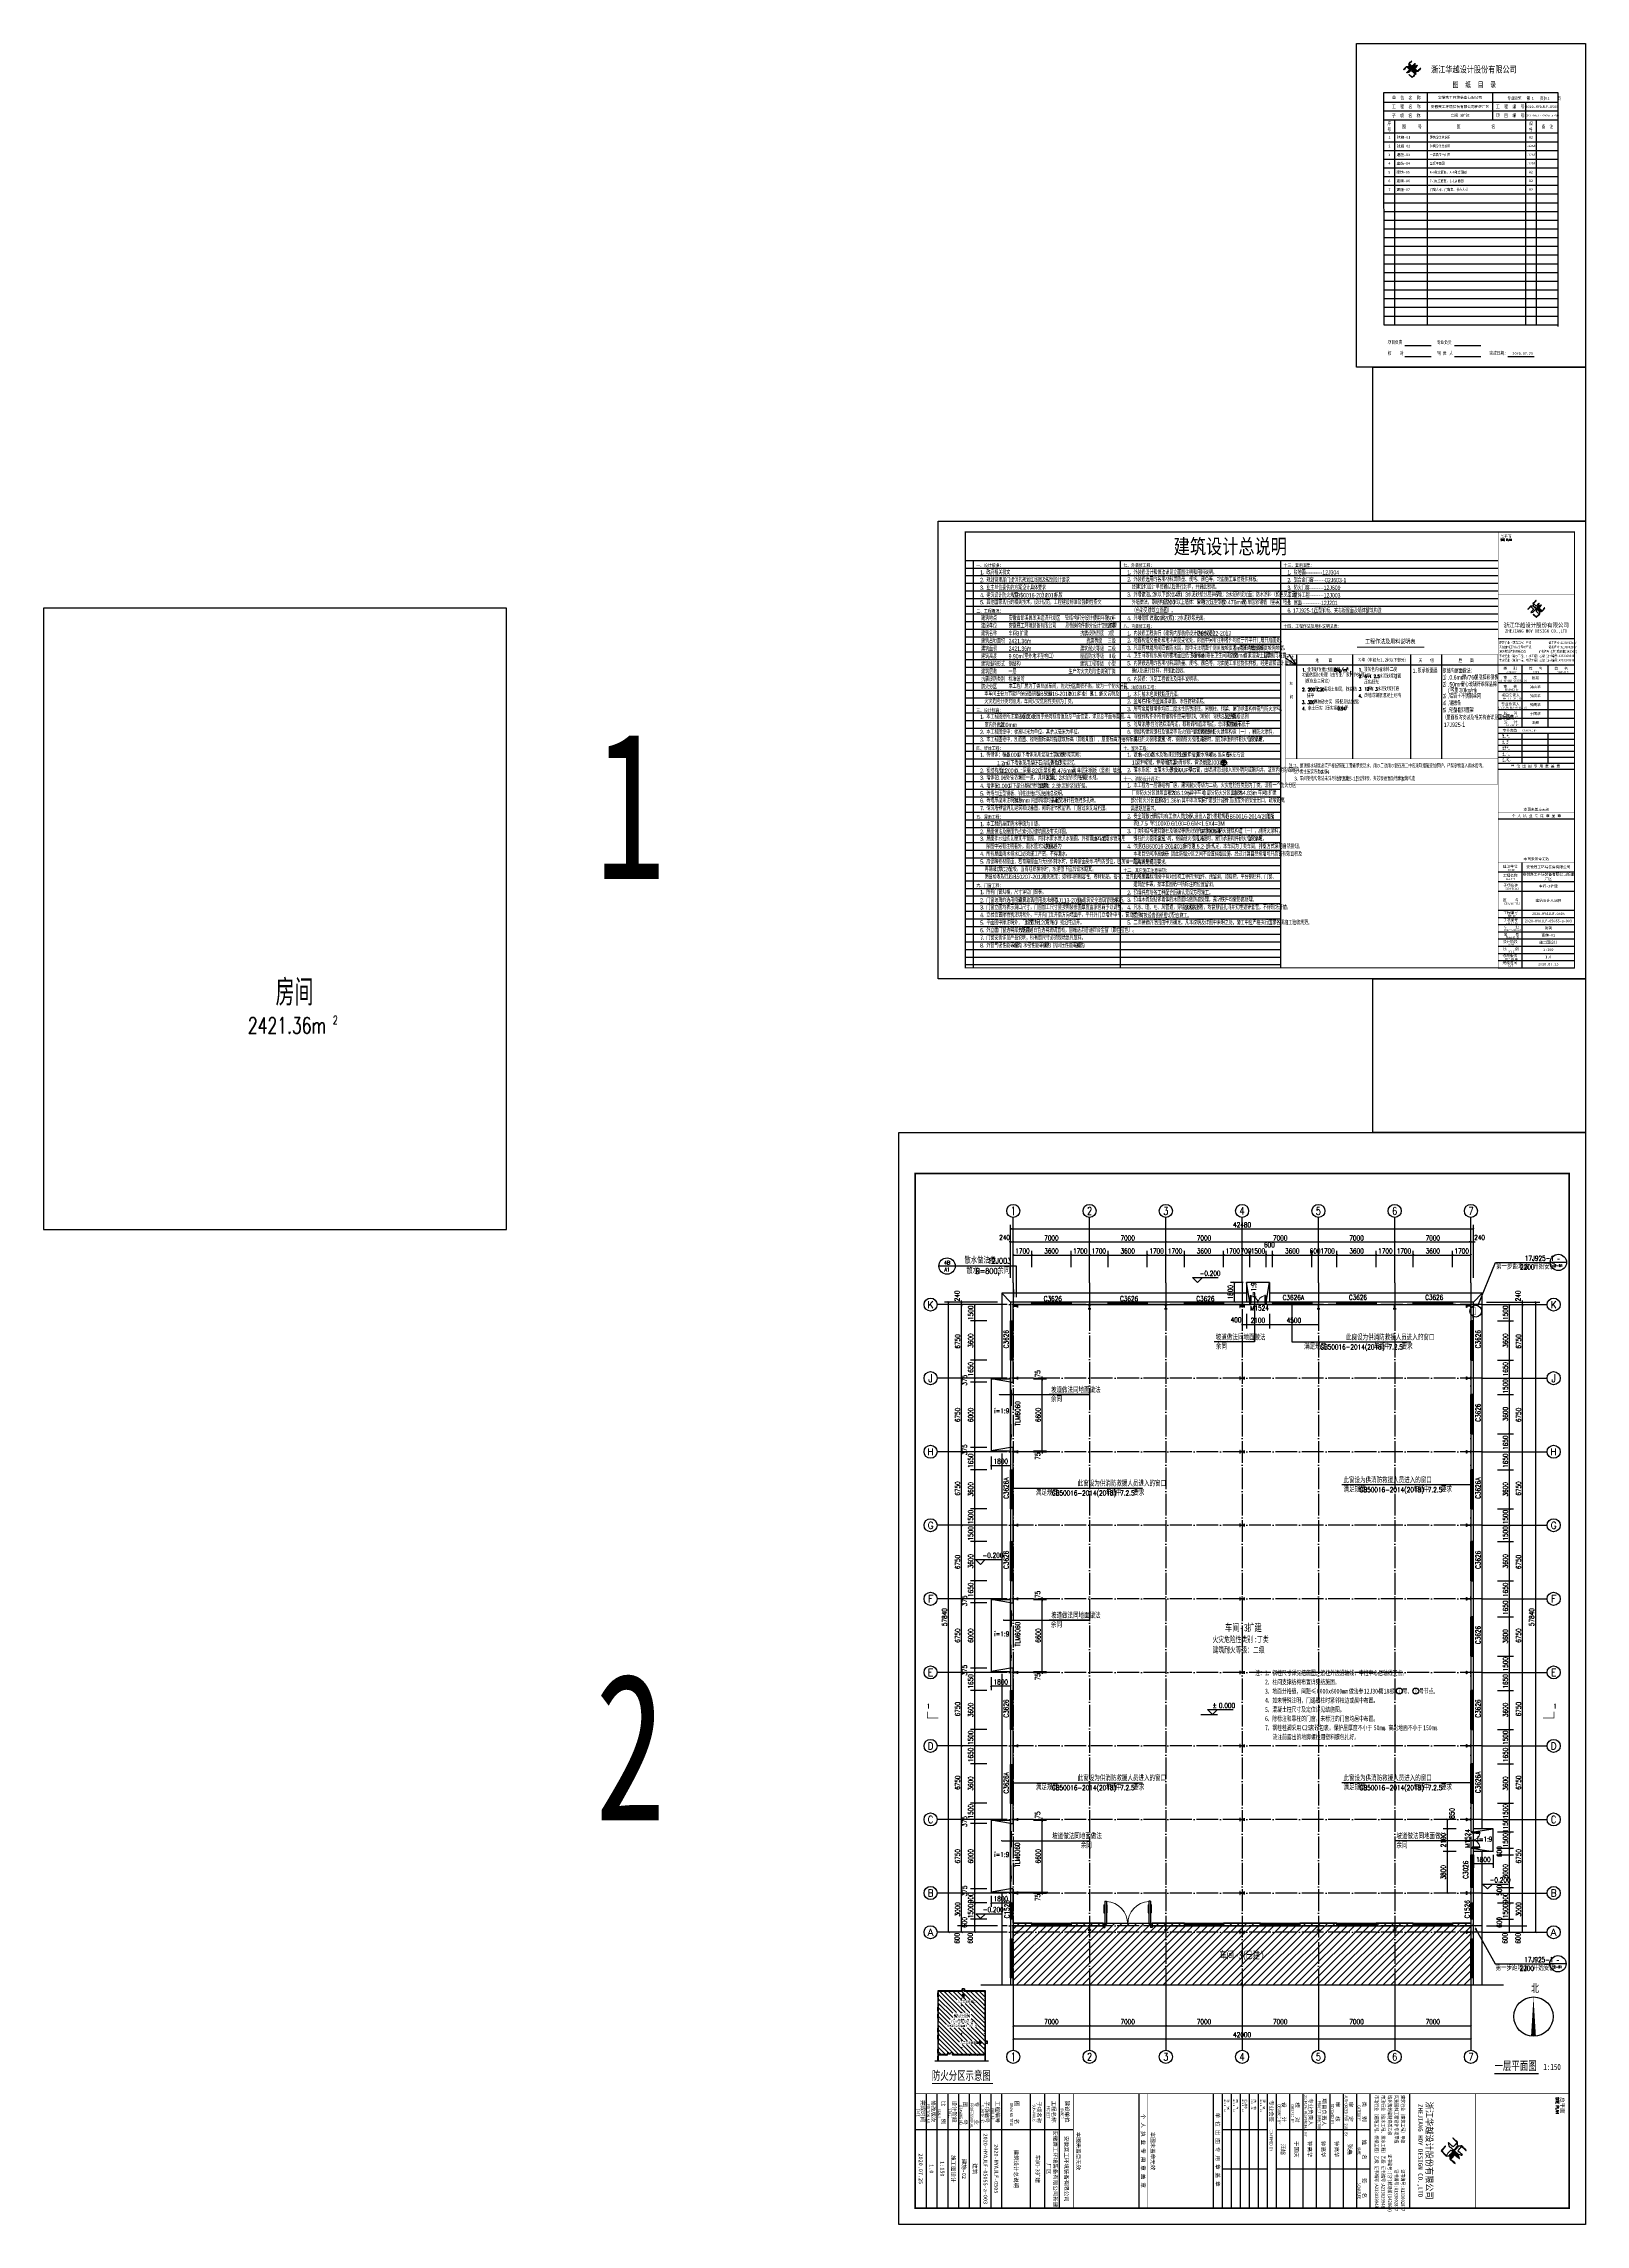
# Model space of a CAD drawing. Extents: x 1840316 to 2045362, y 17308253 to 17931430.
# Drawn here: x 1903884 to 2045362, y 17731286 to 17931430 of the extents above; entities that cross this region are included whole.
import ezdxf
from ezdxf.enums import TextEntityAlignment as Align

# ---------------------------------------------------------------- set-up
doc = ezdxf.new("R2010")
doc.units = 0
doc.header["$LTSCALE"] = 1000
doc.header["$MEASUREMENT"] = 0
doc.linetypes.add('DOTE', pattern=[2.42, 2, -0.2, 0.02, -0.2])
doc.layers.get('Defpoints').update_dxf_attribs({"color": 250})
for name, color, linetype in [('0 - 填充', 251, 'Continuous'), ('00-人防文字', 140, 'Continuous'), ('AXIS_TEXT', 7, 'Continuous'), ('AXIS_内部', 151, 'Continuous'), ('AXIS_外部', 171, 'Continuous'), ('COLUMN', 2, 'Continuous'), ('DIM_IDEN', 171, 'Continuous'), ('DIM_LEAD', 145, 'Continuous'), ('DIM_SYMB', 165, 'Continuous'), ('DOTE', 1, 'DOTE'), ('GROUND', 150, 'Continuous'), ('PUB_DIM', 161, 'Continuous'), ('PUB_TEXT', 7, 'Continuous'), ('PUB_TITLE', 4, 'Continuous'), ('PUB_WALL', 9, 'Continuous'), ('SPACE', 7, 'Continuous'), ('SPACE_HATCH', 8, 'Continuous'), ('TK', 4, 'Continuous'), ('WALL-PARAPET', 6, 'Continuous'), ('WINDOW', 140, 'Continuous'), ('WINDOW_TEXT', 7, 'Continuous'), ('文字索引线', 74, 'Continuous'), ('标高', 83, 'Continuous'), ('节点', 40, 'Continuous'), ('表格', 8, 'Continuous')]:
    doc.layers.add(name, color=color, linetype=linetype)
doc.styles.add('-宋体', font='', dxfattribs={"width": 0.8})
doc.styles.add('_TCH_AXIS', font='COMPLEX', dxfattribs={"bigfont": 'GBCBIG'})
doc.styles.add('_TCH_DIM', font='SIMPLEX', dxfattribs={"bigfont": 'GBCBIG'})
doc.styles.add('_TCH_DIM_T3', font='SIMPLEX', dxfattribs={"width": 0.705882, "bigfont": 'GBCBIG'})
doc.styles.add('_TCH_LABEL', font='COMPLEX', dxfattribs={"bigfont": 'GBCBIG'})
doc.styles.add('_TCH_SPACE', font='SIMPLEX', dxfattribs={"bigfont": 'GBCBIG'})
doc.styles.add('_TCH_WINDOW', font='SIMPLEX', dxfattribs={"height": 3.5, "bigfont": 'GBCBIG'})
doc.styles.add('COMPLEX', font='COMPLEX')
doc.styles.add('HT', font='simhei.ttf', dxfattribs={"width": 0.7})
doc.styles.add('ROMANS', font='romans', dxfattribs={"width": 0.65, "height": 231.275})
doc.styles.add('TSSD_REIN', font='tssdeng.shx', dxfattribs={"width": 0.7, "bigfont": 'tssdchn.shx'})
doc.styles.add('YAYA', font='', dxfattribs={"width": 0.8, "height": 1})
doc.styles.add('图框文字3', font='', dxfattribs={"width": 0.8})
doc.styles.add('图签宋体', font='', dxfattribs={"height": 300})
doc.styles.add('图签黑体', font='simhei.ttf', dxfattribs={"height": 550})
doc.styles.add('房间名称', font='SIMPLEX', dxfattribs={"width": 0.8, "bigfont": 'HZTXT'})
doc.styles.add('设计说明', font='!TSSDENG', dxfattribs={"width": 0.7, "bigfont": '!HZTXT'})
doc.styles.add('黑体', font='simhei.ttf', dxfattribs={"width": 0.8})
doc.styles.get('-宋体').set_extended_font_data('SimSun')
doc.styles.get('YAYA').set_extended_font_data('SimSun')
doc.styles.get('图框文字3').set_extended_font_data('SimSun')
doc.styles.get('图签宋体').set_extended_font_data('NSimSun')
doc.dimstyles.new('_TCH_ARCH&&150', dxfattribs={"dimtxt": 446.25, "dimasz": 150, "dimexe": 375, "dimexo": 450, "dimgap": 150, "dimtad": 1, "dimdec": 0, "dimzin": 0, "dimdsep": 46, "dimtxsty": '_TCH_DIM_T3', "dimblk": 'ARCHTICK', "dimcen": 0.09, "dimclrt": 7, "dimazin": 2, "dimtfac": 1, "dimtdec": 0, "dimtix": 1, "dimtmove": 2, "dimatfit": 3, "dimfxl": 0, "dimtolj": 1, "dimtzin": 0, "dimarcsym": 0})

# ---------------------------------------------------------------- blocks, each defined once
blk = doc.blocks.new('A$C3ACC4A1C')
at = {"layer": 'COLUMN'}
h = blk.add_hatch(color=256, dxfattribs=at)
h.paths.add_polyline_path([(125, 400), (0, 400), (0, 388), (120, 388), (120, 200), (125, 200)])
h.paths.add_polyline_path([(250, 400), (125, 400), (125, 200), (130, 200), (130, 388), (250, 388)])
h.paths.add_polyline_path([(250, 12), (130, 12), (130, 200), (125, 200), (125, 0), (250, 0)])
h.paths.add_polyline_path([(125, 200), (120, 200), (120, 12), (0, 12), (0, 0), (125, 0)])
blk.add_lwpolyline([(0, 0), (0, 12), (120, 12), (120, 388), (0, 388), (0, 400), (250, 400), (250, 388), (130, 388), (130, 12), (250, 12), (250, 0)], close=True, dxfattribs=at)
blk = doc.blocks.new('GeYuanFrame_01060155', base_point=(9.3, 2.3))
at = {"layer": 'TK'}
h = blk.add_hatch(color=256, dxfattribs=at)
h.dxf.hatch_style = 2
edge = h.paths.add_edge_path()
edge.add_spline(control_points=[(59.7, 276.9), (59.7, 276.9), (59.7, 276.9), (59, 277.5), (58.3, 278), (57.6, 278.6), (57.6, 279.3), (57.4, 280), (57.3, 280.7), (58.2, 281.7), (59.1, 282.6), (60.1, 283.5), (60.1, 283.5), (60.2, 283.4), (60.2, 283.4), (59.4, 282.5), (58.5, 281.7), (57.7, 280.7), (58.6, 279.9), (59.5, 279.2), (60.4, 278.4), (61.2, 279.3), (62, 280.3), (62.8, 281.2), (63.1, 281.1), (63, 280.9), (62.9, 280.5), (62.9, 280.1), (62.8, 279.8), (62.7, 279.5), (62.7, 279.3), (62.7, 279.1), (62.6, 279), (62.5, 278.8), (62.2, 278.5), (62, 278.3), (61.5, 277.7), (61.1, 277.2), (60.6, 276.6), (60.5, 276.5), (60.4, 276.3), (60.4, 276.3), (60.3, 276.3), (59.8, 276.8), (59.7, 276.9)], knot_values=[-1, 0, 0, 0, 0, 0, 1, 1, 1, 2, 2, 2, 3, 3, 3, 4, 4, 4, 5, 5, 5, 6, 6, 6, 7, 7, 7, 8, 8, 8, 9, 9, 9, 10, 10, 10, 11, 11, 11, 12, 12, 12, 13, 13, 13, 14, 14, 14, 14], degree=3, periodic=0)
h = blk.add_hatch(color=256, dxfattribs=at)
h.dxf.hatch_style = 2
edge = h.paths.add_edge_path()
edge.add_spline(control_points=[(55.2, 277.9), (55.2, 277.9), (55.2, 277.9), (54.3, 277.1), (53.5, 276.2), (52.6, 275.3), (52.3, 275.4), (52.6, 275.6), (52.8, 275.8), (53.5, 276.6), (54.4, 277.5), (55.1, 278.3), (55.7, 278.3), (56.4, 278.3), (56.9, 278.3), (57, 278.3), (57.2, 278.4), (57.3, 278.3), (57.6, 278.2), (57.8, 277.9), (58, 277.7), (58.7, 277.1), (59.5, 276.6), (60.1, 276), (59.4, 275.1), (58.6, 274.3), (57.9, 273.4), (57.8, 273.3), (57.6, 273.1), (57.5, 273.1), (57.4, 273), (57.2, 273), (57, 272.9), (56.6, 272.8), (56.3, 272.7), (55.9, 272.6), (55.7, 272.6), (55.5, 272.5), (55.4, 272.6), (55.4, 272.8), (55.6, 272.9), (55.7, 273), (56.5, 273.9), (57.3, 274.8), (58, 275.6), (57.1, 276.4), (56.2, 277.2), (55.2, 277.9)], knot_values=[-1, 0, 0, 0, 0, 0, 1, 1, 1, 2, 2, 2, 3, 3, 3, 4, 4, 4, 5, 5, 5, 6, 6, 6, 7, 7, 7, 8, 8, 8, 9, 9, 9, 10, 10, 10, 11, 11, 11, 12, 12, 12, 13, 13, 13, 14, 14, 14, 15, 15, 15, 15], degree=3, periodic=0)
h = blk.add_hatch(color=256, dxfattribs=at)
h.dxf.hatch_style = 2
edge = h.paths.add_edge_path()
edge.add_spline(control_points=[(57.6, 270.9), (57.6, 270.9), (57.6, 270.9), (58.6, 270.2), (59.4, 269.4), (60.3, 268.6), (61.3, 269.4), (62.3, 270.3), (63.2, 271.2), (62.4, 272), (61.4, 272.8), (60.5, 273.6), (60.4, 273.7), (60.2, 273.9), (60.1, 273.9), (60.1, 274.1), (60.2, 274.6), (60.3, 274.8), (60.3, 275.1), (60.4, 275.5), (60.4, 275.7), (61.5, 274.9), (62.5, 274), (63.5, 273.1), (63.5, 272.5), (63.5, 271.9), (63.6, 271.2), (62.7, 270.3), (61.7, 269.5), (60.8, 268.6), (60.7, 268.5), (60.5, 268.2), (60.4, 268.2), (60.2, 268.2), (59.7, 268.7), (59.6, 268.8), (59.1, 269.3), (58.6, 269.7), (58.2, 270.1), (57.9, 270.3), (57.7, 270.5), (57.5, 270.7), (57.5, 270.8), (57.6, 270.8), (57.6, 270.9)], knot_values=[-1, 0, 0, 0, 0, 0, 1, 1, 1, 2, 2, 2, 3, 3, 3, 4, 4, 4, 5, 5, 5, 6, 6, 6, 7, 7, 7, 8, 8, 8, 9, 9, 9, 10, 10, 10, 11, 11, 11, 12, 12, 12, 13, 13, 13, 14, 14, 14, 14], degree=3, periodic=0)
h = blk.add_hatch(color=256, dxfattribs=at)
h.dxf.hatch_style = 2
edge = h.paths.add_edge_path()
edge.add_spline(control_points=[(63.9, 279), (63.9, 279), (63.9, 279), (64.3, 279.2), (64.6, 279.3), (64.9, 279.4), (65, 279.4), (65.1, 279.4), (65.1, 279.3), (64.4, 278.3), (63.5, 277.4), (62.7, 276.5), (63.7, 275.7), (64.6, 274.9), (65.6, 274), (66.4, 274.9), (67.2, 275.9), (68, 276.9), (68.1, 276.9), (68.1, 276.8), (68.2, 276.7), (67.6, 275.8), (66.7, 274.9), (66, 274), (65.9, 273.9), (65.8, 273.7), (65.6, 273.7), (65.4, 273.6), (64.9, 273.6), (64.7, 273.6), (64.3, 273.5), (64, 273.5), (63.7, 273.4), (62.8, 274.2), (62, 274.9), (61.1, 275.7), (61, 275.8), (60.7, 275.9), (60.7, 276), (60.7, 276), (60.9, 276.2), (61, 276.3), (61.5, 276.9), (61.9, 277.4), (62.4, 278), (62.6, 278.2), (62.8, 278.5), (63, 278.6), (63.2, 278.8), (63.6, 278.9), (63.9, 279)], knot_values=[-1, 0, 0, 0, 0, 0, 1, 1, 1, 2, 2, 2, 3, 3, 3, 4, 4, 4, 5, 5, 5, 6, 6, 6, 7, 7, 7, 8, 8, 8, 9, 9, 9, 10, 10, 10, 11, 11, 11, 12, 12, 12, 13, 13, 13, 14, 14, 14, 15, 15, 15, 16, 16, 16, 16], degree=3, periodic=0)
for p, q in [((9.3, 299.3), (219.3, 299.3)), ((9.3, 2.3), (9.3, 299.3)), ((219.3, 299.3), (219.3, 2.3)), ((34.2, 254.1), (34.3, 41.3)), ((194.2, 254.1), (34.2, 254.1)), ((194.3, 245.3), (34.3, 245.3)), ((74.3, 41.3), (74.3, 254.1)), ((134.3, 229.3), (134.3, 254.1)), ((164.3, 245.3), (164.3, 41.3)), ((194.3, 39.8), (194.3, 254.1)), ((194.3, 237.3), (34.3, 237.3)), ((34.3, 229.3), (194.3, 229.3)), ((44.3, 41.3), (44.3, 229.3)), ((174.3, 41.3), (174.3, 229.3)), ((34.3, 217.3), (194.3, 217.3)), ((34.3, 209.3), (194.3, 209.3)), ((34.3, 201.3), (194.3, 201.3)), ((34.3, 193.3), (194.3, 193.3)), ((34.3, 185.3), (194.3, 185.3)), ((34.3, 177.3), (194.3, 177.3)), ((34.3, 169.3), (194.3, 169.3)), ((34.3, 161.3), (194.3, 161.3)), ((34.3, 153.3), (194.3, 153.3)), ((34.3, 145.3), (194.3, 145.3)), ((34.3, 137.3), (194.3, 137.3)), ((34.3, 129.3), (194.3, 129.3)), ((34.3, 121.3), (194.3, 121.3)), ((34.3, 113.3), (194.3, 113.3)), ((34.3, 105.3), (194.3, 105.3)), ((34.3, 97.3), (194.3, 97.3)), ((34.3, 89.3), (194.3, 89.3)), ((34.3, 81.3), (194.3, 81.3)), ((34.3, 73.3), (194.3, 73.3)), ((34.3, 65.3), (194.3, 65.3)), ((34.3, 57.3), (194.3, 57.3)), ((34.3, 49.3), (194.3, 49.3)), ((34.3, 41.3), (194.3, 41.3)), ((53.5, 22.3), (77.7, 22.3)), ((99.2, 22.3), (123.4, 22.3)), ((219.3, 2.3), (9.3, 2.3)), ((53.5, 12.2), (77.7, 12.2)), ((99.2, 12.2), (123.4, 12.2)), ((148.1, 12.2), (172.3, 12.2))]:
    blk.add_line(p, q, dxfattribs=at)
for points in [[(57.3, 280.7), (58.2, 281.7), (59.1, 282.6), (60.1, 283.5)], [(57.6, 278.6), (57.6, 279.3), (57.4, 280), (57.3, 280.7)], [(60.2, 283.4), (59.4, 282.5), (58.5, 281.7), (57.7, 280.7)], [(57.7, 280.7), (58.6, 279.9), (59.5, 279.2), (60.4, 278.4)], [(60.1, 283.5), (60.1, 283.5), (60.2, 283.4), (60.2, 283.4)], [(60.4, 278.4), (61.2, 279.3), (62, 280.3), (62.8, 281.2)], [(62.9, 280.5), (62.9, 280.1), (62.8, 279.8), (62.7, 279.5)], [(62.8, 281.2), (63.1, 281.1), (63, 280.9), (62.9, 280.5)], [(52.6, 275.3), (52.3, 275.4), (52.6, 275.6), (52.8, 275.8)], [(55.2, 277.9), (54.3, 277.1), (53.5, 276.2), (52.6, 275.3)], [(52.8, 275.8), (53.5, 276.6), (54.4, 277.5), (55.1, 278.3)], [(55.1, 278.3), (55.7, 278.3), (56.4, 278.3), (56.9, 278.3)], [(58, 275.6), (57.1, 276.4), (56.2, 277.2), (55.2, 277.9)], [(55.4, 272.6), (55.4, 272.8), (55.6, 272.9), (55.7, 273)], [(55.9, 272.6), (55.7, 272.6), (55.5, 272.5), (55.4, 272.6)], [(55.7, 273), (56.5, 273.9), (57.3, 274.8), (58, 275.6)], [(57, 272.9), (56.6, 272.8), (56.3, 272.7), (55.9, 272.6)], [(56.9, 278.3), (57, 278.3), (57.2, 278.4), (57.3, 278.3)], [(57.5, 273.1), (57.4, 273), (57.2, 273), (57, 272.9)], [(57.3, 278.3), (57.6, 278.2), (57.8, 277.9), (58, 277.7)], [(57.9, 273.4), (57.8, 273.3), (57.6, 273.1), (57.5, 273.1)], [(57.5, 270.7), (57.5, 270.8), (57.6, 270.8), (57.6, 270.9)], [(58.2, 270.1), (57.9, 270.3), (57.7, 270.5), (57.5, 270.7)], [(59.7, 276.9), (59, 277.5), (58.3, 278), (57.6, 278.6)], [(57.6, 270.9), (58.6, 270.2), (59.4, 269.4), (60.3, 268.6)], [(60.1, 276), (59.4, 275.1), (58.6, 274.3), (57.9, 273.4)], [(58, 277.7), (58.7, 277.1), (59.5, 276.6), (60.1, 276)], [(59.6, 268.8), (59.1, 269.3), (58.6, 269.7), (58.2, 270.1)], [(60.4, 268.2), (60.2, 268.2), (59.7, 268.7), (59.6, 268.8)], [(60.4, 276.3), (60.3, 276.3), (59.8, 276.8), (59.7, 276.9)], [(60.1, 273.9), (60.1, 274.1), (60.2, 274.6), (60.3, 274.8)], [(60.5, 273.6), (60.4, 273.7), (60.2, 273.9), (60.1, 273.9)], [(60.3, 274.8), (60.3, 275.1), (60.4, 275.5), (60.4, 275.7)], [(60.3, 268.6), (61.3, 269.4), (62.3, 270.3), (63.2, 271.2)], [(60.6, 276.6), (60.5, 276.5), (60.4, 276.3), (60.4, 276.3)], [(60.4, 275.7), (61.5, 274.9), (62.5, 274), (63.5, 273.1)], [(60.8, 268.6), (60.7, 268.5), (60.5, 268.2), (60.4, 268.2)], [(63.2, 271.2), (62.4, 272), (61.4, 272.8), (60.5, 273.6)], [(62, 278.3), (61.5, 277.7), (61.1, 277.2), (60.6, 276.6)], [(60.7, 276), (60.7, 276), (60.9, 276.2), (61, 276.3)], [(61.1, 275.7), (61, 275.8), (60.7, 275.9), (60.7, 276)], [(63.6, 271.2), (62.7, 270.3), (61.7, 269.5), (60.8, 268.6)], [(61, 276.3), (61.5, 276.9), (61.9, 277.4), (62.4, 278)], [(63.7, 273.4), (62.8, 274.2), (62, 274.9), (61.1, 275.7)], [(62.6, 279), (62.5, 278.8), (62.2, 278.5), (62, 278.3)], [(62.4, 278), (62.6, 278.2), (62.8, 278.5), (63, 278.6)], [(62.7, 279.5), (62.7, 279.3), (62.7, 279.1), (62.6, 279)], [(65.1, 279.3), (64.4, 278.3), (63.5, 277.4), (62.7, 276.5)], [(62.7, 276.5), (63.7, 275.7), (64.6, 274.9), (65.6, 274)], [(63, 278.6), (63.2, 278.8), (63.6, 278.9), (63.9, 279)], [(63.5, 273.1), (63.5, 272.5), (63.5, 271.9), (63.6, 271.2)], [(64.7, 273.6), (64.3, 273.5), (64, 273.5), (63.7, 273.4)], [(63.9, 279), (64.3, 279.2), (64.6, 279.3), (64.9, 279.4)], [(65.6, 273.7), (65.4, 273.6), (64.9, 273.6), (64.7, 273.6)], [(64.9, 279.4), (65, 279.4), (65.1, 279.4), (65.1, 279.3)], [(65.6, 274), (66.4, 274.9), (67.2, 275.9), (68, 276.9)], [(66, 274), (65.9, 273.9), (65.8, 273.7), (65.6, 273.7)], [(68.2, 276.7), (67.6, 275.8), (66.7, 274.9), (66, 274)], [(68, 276.9), (68.1, 276.9), (68.1, 276.8), (68.2, 276.7)]]:
    blk.add_open_spline(points, degree=3, dxfattribs=at)
at = {"layer": 'TK', "style": '-宋体'}
for s, height, width, p in [('浙江华越设计股份有限公司', 5.85, 0.8, (77.7, 272.7)), ('图  纸  目  录', 5, 0.76, (97.5, 259.2)), (' 单  位  名  称', 3.2, 0.78, (39.9, 248)), (' 工  程  名  称 ', 3.2, 0.78, (39.8, 239.9)), (' 工  程  编  号', 3.2, 0.78, (135.2, 239.9)), (' 专业      第     页共     页', 3, 0.76, (145.9, 247.6)), ('序', 3, 0.76, (37.8, 224.7)), ('号', 3, 0.76, (37.7, 219)), (' 子  项  名  称 ', 3.2, 0.78, (39.7, 231.6)), ('图     号', 3.3, 0.8, (51.1, 221.5)), ('图             名', 3.3, 0.8, (101.3, 221.5)), (' 项  目  编  号', 3.2, 0.78, (135.2, 231.8)), ('格', 3, 0.8, (167.4, 219)), ('规', 3, 0.8, (167.7, 224.6)), ('备  注', 3, 0.8, (179.2, 221.7)), ('项目负责 ', 3.2, 0.75, (37.9, 23.7)), ('专业负责 ', 3.2, 0.75, (83, 23.6)), ('校    对', 3.2, 0.75, (37.9, 13.6)), ('制    人', 3.2, 0.75, (83.3, 13.6)), ('表', 3.2, 0.75, (88.5, 13.6)), ('完成日期:', 3.2, 0.75, (131.2, 13.7))]:
    blk.add_text(s, height=height, dxfattribs=dict(at, width=width)).set_placement(p)
at = {"layer": 'TK', "style": '图签宋体'}
for s, p in [('建筑', (153.9, 248)), ('1', (170, 248)), ('1', (184.5, 248)), ('2', (38.5, 204.1)), ('1', (38.5, 212.1)), ('建施-01', (46.3, 212.1)), ('建施-02', (46.3, 204.1)), ('3', (38.5, 196.1)), ('4', (38.5, 188.1)), ('5', (38.5, 180.1)), ('建施-05', (45.8, 180.1)), ('建施-03', (46.1, 196.1)), ('建施-04', (46.1, 188.1)), ('6', (38.5, 172.1)), ('7', (38.5, 164.1)), ('建施-06', (46, 172.1)), ('建施-07', (46, 164.1)), ('2020.07.25', (152.4, 13.7))]:
    blk.add_text(s, height=2.4, dxfattribs=at).set_placement(p)
at = {"layer": 'TK'}
for s, insert, char_height, width, attachment_point, style in [('安徽赛工环境装备有限公司新建厂区', (104.3, 241.3), 2.4, 60.003, 5, '图签宋体'), ('安徽赛工环境装备有限公司', (104.3, 249.7), 2.4, 60.003, 5, '图签宋体'), ('2020-HYAJLF-0505', (179.3, 241.3), 2.4, 30, 5, '图签宋体'), ('车间-3扩建', (104.3, 233.3), 2.4, 60.003, 5, '图签宋体'), ('2020-HYAJLF-0505S-a-003', (179.3, 233.3), 1.764, 30, 5, '图签宋体'), ('建筑设计总说明', (76.6, 213.2), 2.4, 87.696, 4, '图框文字3'), ('建筑设计总说明', (76.6, 205.2), 2.4, 87.696, 4, '图框文字3'), ('1.125A2', (169.3, 205.4), 2.06, 10, 5, '图签宋体'), ('A2', (169.3, 213.4), 2.4, 10, 5, '图签宋体'), ('屋顶平面图', (76.6, 189.2), 2.4, 87.696, 4, '图框文字3'), ('一层高位平面图', (76.6, 197.2), 2.4, 87.696, 4, '图框文字3'), ('K-A轴立面图、A-K轴立面图', (76.6, 181.2), 2.4, 87.696, 4, '图框文字3'), ('1.125A2', (169.3, 197.4), 2.06, 10, 5, '图签宋体'), ('1.125A2', (169.3, 189.4), 2.06, 10, 5, '图签宋体'), ('A2', (169.3, 181.4), 2.4, 10, 5, '图签宋体'), ('7-1轴立面图、1-1剖面图', (76.6, 173.2), 2.4, 87.696, 4, '图框文字3'), ('门窗大样、门窗表、节点大样', (76.6, 165.2), 2.4, 87.696, 4, '图框文字3'), ('A2', (169.3, 173.4), 2.4, 10, 5, '图签宋体'), ('A2', (169.3, 165.4), 2.4, 10, 5, '图签宋体')]:
    blk.add_mtext(s, dxfattribs=dict(at, insert=insert, char_height=char_height, width=width, attachment_point=attachment_point, style=style))
blk = doc.blocks.new('$WINLIB2D$00000001')
for p, q in [((-0.5, 0.5), (0.5, 0.5)), ((-0.5, 0.5), (-0.5, -0.5)), ((0.5, 0.167), (-0.5, 0.167)), ((0.5, -0.5), (0.5, 0.5)), ((0.5, -0.167), (-0.5, -0.167)), ((-0.5, -0.5), (0.5, -0.5))]:
    blk.add_line(p, q)
blk = doc.blocks.new('$DorLib2D$00000011')
for p, q in [((-0.467, 0.471), (-0.467, -0.062)), ((-0.467, 0.471), (-0.433, 0.471)), ((-0.433, 0.471), (-0.433, 0.004)), ((0.433, 0.471), (0.433, 0.004)), ((0.467, 0.471), (0.433, 0.471)), ((0.467, 0.471), (0.467, -0.062)), ((-0.5, 0.004), (-0.433, 0.004)), ((-0.5, 0.004), (-0.5, -0.062)), ((-0.483, 0.396), (-0.467, 0.396)), ((-0.483, 0.235), (-0.467, 0.235)), ((-0.417, 0.396), (-0.433, 0.396)), ((-0.417, 0.235), (-0.433, 0.235)), ((0.417, 0.396), (0.433, 0.396)), ((0.417, 0.235), (0.433, 0.235)), ((0.5, 0.004), (0.433, 0.004)), ((0.483, 0.396), (0.467, 0.396)), ((0.483, 0.235), (0.467, 0.235)), ((0.5, 0.004), (0.5, -0.062)), ((-0.5, -0.062), (-0.467, -0.062)), ((0.5, -0.062), (0.467, -0.062))]:
    blk.add_line(p, q)
at = {"lineweight": 13}
for p, q in [((-0.483, 0.396), (-0.483, 0.235)), ((-0.417, 0.396), (-0.417, 0.235)), ((0.417, 0.396), (0.417, 0.235)), ((0.483, 0.396), (0.483, 0.235))]:
    blk.add_line(p, q, dxfattribs=at)
for centre, start, end in [((-0.467, 0.004), 0, 85.904), ((0.467, 0.004), 94.096, 180)]:
    blk.add_arc(centre, 0.467, start, end, dxfattribs=at)
blk = doc.blocks.new('$DorLib2D$00000130')
at = {"color": 0, "linetype": 'Continuous'}
for p, q in [((-0.533, 0.66), (-0.533, 0.513)), ((0, 0.66), (-0.533, 0.66)), ((0, 0.513), (-0.533, 0.513)), ((0, 0.513), (0, 0.66)), ((0.533, 0.66), (0, 0.66)), ((0.533, 0.513), (0, 0.513)), ((0.533, 0.66), (0.533, 0.513)), ((-0.385, 0.269), (-0.14, 0.269)), ((-0.385, 0.269), (-0.3, 0.214)), ((-0.3, 0.214), (-0.3, 0.269)), ((0.385, 0.269), (0.14, 0.269)), ((0.3, 0.214), (0.3, 0.269)), ((0.385, 0.269), (0.3, 0.214))]:
    blk.add_line(p, q, dxfattribs=at)
blk = doc.blocks.new('45654')
at = {"color": 1, "const_width": 30}
for points in [[(2163059, 17815599), (2163059, 17815399), (2163379, 17815399), (2163379, 17814799), (2163059, 17814799), (2163059, 17814599)], [(2163059, 17758999), (2163059, 17759199), (2163379, 17759199), (2163379, 17759799), (2163059, 17759799), (2163059, 17759999)]]:
    blk.add_lwpolyline(points, dxfattribs=at)
at = {"layer": 'DIM_SYMB', "color": 1}
blk.add_lwpolyline([(2117951, 17753265), (2141831, 17753265), (2141908, 17753475), (2141982, 17753055), (2142056, 17753265), (2165939, 17753265)], dxfattribs=at)
at = {"layer": 'GROUND', "color": 1}
for p, q in [((2142339, 17815939), (2120699, 17815939)), ((2120699, 17815939), (2120699, 17809249)), ((2144439, 17817739), (2142339, 17817739)), ((2142339, 17817739), (2142339, 17815939)), ((2142639, 17815939), (2142339, 17817739)), ((2144439, 17815939), (2142339, 17815939)), ((2144139, 17815939), (2144439, 17817739)), ((2144439, 17817739), (2144439, 17815939)), ((2163179, 17815939), (2144439, 17815939)), ((2163179, 17770899), (2163179, 17815939)), ((2120699, 17802649), (2120699, 17790349)), ((2120699, 17783749), (2120699, 17771449)), ((2164979, 17770899), (2163179, 17770899)), ((2163179, 17768799), (2163179, 17770899)), ((2163179, 17770599), (2164979, 17770899)), ((2163179, 17769099), (2164979, 17768799)), ((2163179, 17753265), (2163179, 17768799)), ((2164979, 17768799), (2163179, 17768799)), ((2164979, 17768799), (2164979, 17770899)), ((2120699, 17764849), (2120699, 17753265)), ((2120699, 17753265), (2163179, 17753265))]:
    blk.add_line(p, q, dxfattribs=at)
at = {"layer": 'WALL-PARAPET', "color": 1}
for p, q in [((2122639, 17815939), (2120699, 17815939)), ((2120699, 17815939), (2120699, 17814199)), ((2120699, 17814199), (2120939, 17814199)), ((2120939, 17810599), (2120699, 17810599)), ((2120699, 17810599), (2120699, 17808949)), ((2120699, 17808949), (2120939, 17808949)), ((2120939, 17815699), (2122639, 17815699)), ((2120939, 17814199), (2120939, 17815699)), ((2120939, 17808949), (2120939, 17810599)), ((2122639, 17815699), (2122639, 17815939)), ((2129639, 17815939), (2126239, 17815939)), ((2126239, 17815939), (2126239, 17815699)), ((2126239, 17815699), (2129639, 17815699)), ((2129639, 17815699), (2129639, 17815939)), ((2136639, 17815939), (2133239, 17815939)), ((2133239, 17815939), (2133239, 17815699)), ((2133239, 17815699), (2136639, 17815699)), ((2136639, 17815699), (2136639, 17815939)), ((2142639, 17815939), (2140239, 17815939)), ((2140239, 17815939), (2140239, 17815699)), ((2140239, 17815699), (2142639, 17815699)), ((2142639, 17815699), (2142639, 17815939)), ((2144739, 17815939), (2144139, 17815939)), ((2144139, 17815939), (2144139, 17815699)), ((2144139, 17815699), (2144739, 17815699)), ((2144739, 17815699), (2144739, 17815939)), ((2150639, 17815939), (2148339, 17815939)), ((2148339, 17815939), (2148339, 17815699)), ((2148339, 17815699), (2150639, 17815699)), ((2150639, 17815699), (2150639, 17815939)), ((2157639, 17815939), (2154239, 17815939)), ((2154239, 17815939), (2154239, 17815699)), ((2154239, 17815699), (2157639, 17815699)), ((2157639, 17815699), (2157639, 17815939)), ((2163179, 17815939), (2161239, 17815939)), ((2161239, 17815939), (2161239, 17815699)), ((2161239, 17815699), (2162939, 17815699)), ((2162939, 17815699), (2162939, 17814199)), ((2162939, 17814199), (2163179, 17814199)), ((2163179, 17810599), (2162939, 17810599)), ((2162939, 17810599), (2162939, 17807749)), ((2162939, 17807749), (2163179, 17807749)), ((2163179, 17814199), (2163179, 17815939)), ((2163179, 17807749), (2163179, 17810599)), ((2120939, 17802949), (2120699, 17802949)), ((2120699, 17802949), (2120699, 17801449)), ((2120699, 17801449), (2120939, 17801449)), ((2120939, 17797849), (2120699, 17797849)), ((2120699, 17797849), (2120699, 17795149)), ((2120699, 17795149), (2120939, 17795149)), ((2120939, 17791549), (2120699, 17791549)), ((2120699, 17791549), (2120699, 17790049)), ((2120699, 17790049), (2120939, 17790049)), ((2120939, 17801449), (2120939, 17802949)), ((2120939, 17795149), (2120939, 17797849)), ((2120939, 17790049), (2120939, 17791549)), ((2163179, 17804149), (2162939, 17804149)), ((2162939, 17804149), (2162939, 17801449)), ((2162939, 17801449), (2163179, 17801449)), ((2163179, 17797849), (2162939, 17797849)), ((2162939, 17797849), (2162939, 17795149)), ((2162939, 17795149), (2163179, 17795149)), ((2163179, 17791549), (2162939, 17791549)), ((2162939, 17791549), (2162939, 17788849)), ((2162939, 17788849), (2163179, 17788849)), ((2163179, 17801449), (2163179, 17804149)), ((2163179, 17795149), (2163179, 17797849)), ((2163179, 17788849), (2163179, 17791549)), ((2120939, 17784049), (2120699, 17784049)), ((2120699, 17784049), (2120699, 17782549)), ((2120699, 17782549), (2120939, 17782549)), ((2120939, 17778949), (2120699, 17778949)), ((2120699, 17778949), (2120699, 17776249)), ((2120699, 17776249), (2120939, 17776249)), ((2120939, 17772649), (2120699, 17772649)), ((2120699, 17772649), (2120699, 17771149)), ((2120699, 17771149), (2120939, 17771149)), ((2120939, 17782549), (2120939, 17784049)), ((2120939, 17776249), (2120939, 17778949)), ((2120939, 17771149), (2120939, 17772649)), ((2163179, 17785249), (2162939, 17785249)), ((2162939, 17785249), (2162939, 17782549)), ((2162939, 17782549), (2163179, 17782549)), ((2163179, 17778949), (2162939, 17778949)), ((2162939, 17778949), (2162939, 17776249)), ((2162939, 17776249), (2163179, 17776249)), ((2163179, 17772649), (2162939, 17772649)), ((2162939, 17772649), (2162939, 17770599)), ((2162939, 17770599), (2163179, 17770599)), ((2163179, 17769099), (2162939, 17769099)), ((2162939, 17769099), (2162939, 17768499)), ((2162939, 17768499), (2163179, 17768499)), ((2163179, 17782549), (2163179, 17785249)), ((2163179, 17776249), (2163179, 17778949)), ((2163179, 17770599), (2163179, 17772649)), ((2163179, 17768499), (2163179, 17769099)), ((2120939, 17765149), (2120699, 17765149)), ((2120699, 17765149), (2120699, 17763799)), ((2120699, 17763799), (2120939, 17763799)), ((2120939, 17760199), (2120699, 17760199)), ((2120699, 17760199), (2120699, 17758819)), ((2120699, 17758819), (2120699, 17757499)), ((2120699, 17757499), (2120939, 17757499)), ((2120939, 17753899), (2120699, 17753899)), ((2120699, 17753899), (2120699, 17753265)), ((2120699, 17753265), (2120939, 17753265)), ((2120939, 17763799), (2120939, 17765149)), ((2120939, 17758939), (2120939, 17760199)), ((2122639, 17758939), (2120939, 17758939)), ((2120939, 17757499), (2120939, 17758699)), ((2120939, 17758699), (2122639, 17758699)), ((2120939, 17753265), (2120939, 17753899)), ((2122639, 17758699), (2122639, 17758939)), ((2129189, 17758939), (2126239, 17758939)), ((2126239, 17758939), (2126239, 17758699)), ((2126239, 17758699), (2129189, 17758699)), ((2129189, 17758699), (2129189, 17758939)), ((2136639, 17758939), (2133689, 17758939)), ((2133689, 17758939), (2133689, 17758699)), ((2133689, 17758699), (2136639, 17758699)), ((2136639, 17758699), (2136639, 17758939)), ((2143639, 17758939), (2140239, 17758939)), ((2140239, 17758939), (2140239, 17758699)), ((2140239, 17758699), (2143639, 17758699)), ((2143639, 17758699), (2143639, 17758939)), ((2150639, 17758939), (2147239, 17758939)), ((2147239, 17758939), (2147239, 17758699)), ((2147239, 17758699), (2150639, 17758699)), ((2150639, 17758699), (2150639, 17758939)), ((2157639, 17758939), (2154239, 17758939)), ((2154239, 17758939), (2154239, 17758699)), ((2154239, 17758699), (2157639, 17758699)), ((2157639, 17758699), (2157639, 17758939)), ((2162939, 17758939), (2161239, 17758939)), ((2161239, 17758939), (2161239, 17758699)), ((2161239, 17758699), (2162939, 17758699)), ((2163179, 17765499), (2162939, 17765499)), ((2162939, 17765499), (2162939, 17763799)), ((2162939, 17763799), (2163179, 17763799)), ((2163179, 17760199), (2162939, 17760199)), ((2162939, 17760199), (2162939, 17758939)), ((2162939, 17758699), (2162939, 17757499)), ((2162939, 17757499), (2163179, 17757499)), ((2163179, 17753899), (2162939, 17753899)), ((2162939, 17753899), (2162939, 17753265)), ((2162939, 17753265), (2163179, 17753265)), ((2163179, 17763799), (2163179, 17765499)), ((2163179, 17758819), (2163179, 17760199)), ((2163179, 17757499), (2163179, 17758819)), ((2163179, 17753265), (2163179, 17753899))]:
    blk.add_line(p, q, dxfattribs=at)
at = {"layer": 'WINDOW', "color": 1}
for p, q in [((2144139, 17815939), (2142639, 17815939)), ((2163179, 17769099), (2163179, 17770599))]:
    blk.add_line(p, q, dxfattribs=at)
at = {"layer": 'COLUMN', "color": 1, "xscale": -1, "rotation": 90}
for p in [(2121339, 17815699), (2121339, 17809224), (2142139, 17815699), (2142139, 17809224), (2121339, 17802924), (2121339, 17796624), (2121339, 17790324), (2142139, 17802924), (2142139, 17796624), (2142139, 17790324), (2121339, 17784024), (2121339, 17777724), (2121339, 17771424), (2142139, 17784024), (2142139, 17777724), (2142139, 17771424), (2121339, 17765124), (2121339, 17758699), (2142139, 17765124), (2142139, 17758699)]:
    blk.add_blockref('A$C3ACC4A1C', p, dxfattribs=at)
at = {"layer": 'COLUMN', "color": 1, "xscale": -1}
for p in [(2128064, 17815299), (2135064, 17815299), (2128064, 17758299), (2135064, 17758299)]:
    blk.add_blockref('A$C3ACC4A1C', p, dxfattribs=at)
at = {"layer": 'COLUMN', "color": 1}
for p in [(2148814, 17815299), (2155814, 17815299), (2148814, 17758299), (2155814, 17758299)]:
    blk.add_blockref('A$C3ACC4A1C', p, dxfattribs=at)
at = {"layer": 'COLUMN', "color": 1, "rotation": 270}
for p in [(2162539, 17815699), (2162539, 17809224), (2162539, 17802924), (2162539, 17796624), (2162539, 17790324), (2162539, 17784024), (2162539, 17777724), (2162539, 17771424), (2162539, 17765124), (2162539, 17758699)]:
    blk.add_blockref('A$C3ACC4A1C', p, dxfattribs=at)
at = {"layer": 'WINDOW', "color": 1}
for name, p, xscale, yscale, zscale, rotation in [('$DorLib2D$00000130', (2120819, 17805949), 6000, 240, 6000, 90.00000000000655), ('$WINLIB2D$00000001', (2120819, 17812399), 3600.000000003725, -240, 3600.000000003725, 90.00000000000655), ('$WINLIB2D$00000001', (2124439, 17815819), -3600.000000003725, 240, -3600.000000003725, 180), ('$WINLIB2D$00000001', (2131439, 17815819), -3600.000000003725, 240, -3600.000000003725, 180), ('$WINLIB2D$00000001', (2138439, 17815819), -3600.000000003725, 240, -3600.000000003725, 180), ('$DorLib2D$00000011', (2143389, 17815819), 1500, -1500, 1500, 180), ('$WINLIB2D$00000001', (2146539, 17815819), -3600.000000003725, 240, -3600.000000003725, 180), ('$WINLIB2D$00000001', (2152439, 17815819), -3600.000000003725, 240, -3600.000000003725, 180), ('$WINLIB2D$00000001', (2159439, 17815819), -3600.000000003725, 240, -3600.000000003725, 180), ('$WINLIB2D$00000001', (2163059, 17812399), 3600.000000003725, 240, 3600.000000003725, 90.00000000000655), ('$WINLIB2D$00000001', (2163059, 17805949), 3600.000000003725, 240, 3600.000000003725, 90.00000000000655), ('$DorLib2D$00000130', (2120819, 17787049), 6000, 240, 6000, 90.00000000000655), ('$WINLIB2D$00000001', (2120819, 17799649), 3600.000000003725, -240, 3600.000000003725, 90.00000000000655), ('$WINLIB2D$00000001', (2120819, 17793349), 3600.000000003725, -240, 3600.000000003725, 90.00000000000655), ('$WINLIB2D$00000001', (2163059, 17799649), 3600.000000003725, 240, 3600.000000003725, 90.00000000000655), ('$WINLIB2D$00000001', (2163059, 17793349), 3600.000000003725, 240, 3600.000000003725, 90.00000000000655), ('$WINLIB2D$00000001', (2163059, 17787049), 3600.000000003725, 240, 3600.000000003725, 90.00000000000655), ('$DorLib2D$00000130', (2120819, 17768149), 6000, 240, 6000, 90.00000000000655), ('$WINLIB2D$00000001', (2120819, 17780749), 3600.000000003725, -240, 3600.000000003725, 90.00000000000655), ('$WINLIB2D$00000001', (2120819, 17774449), 3600.000000003725, -240, 3600.000000003725, 90.00000000000655), ('$WINLIB2D$00000001', (2163059, 17780749), 3600.000000003725, 240, 3600.000000003725, 90.00000000000655), ('$WINLIB2D$00000001', (2163059, 17774449), 3600.000000003725, 240, 3600.000000003725, 90.00000000000655), ('$WINLIB2D$00000001', (2163059, 17766999), 3000.000000007451, -240, 3000.000000007451, 90.00000000000655), ('$DorLib2D$00000011', (2163059, 17769849), 1500, -1500, 1500, 90.00000000000655), ('$WINLIB2D$00000001', (2120819, 17761999), 3600.000000003725, -240, 3600.000000003725, 90.00000000000655), ('$WINLIB2D$00000001', (2120819, 17755699), 3600.000000003725, -240, 3600.000000003725, 90.0000000000048), ('$WINLIB2D$00000001', (2124439, 17758819), -3600.000000003725, 240, -3600.000000003725, 180), ('$DorLib2D$00000011', (2131439, 17758819), -4500.000027132919, -4500.000027132919, -4500.000027132919, 180), ('$WINLIB2D$00000001', (2138439, 17758819), -3600.000000003725, 240, -3600.000000003725, 180), ('$WINLIB2D$00000001', (2145439, 17758819), -3600.000000003725, 240, -3600.000000003725, 180), ('$WINLIB2D$00000001', (2152439, 17758819), -3600.000000003725, 240, -3600.000000003725, 180), ('$WINLIB2D$00000001', (2159439, 17758819), -3600.000000003725, 240, -3600.000000003725, 180), ('$WINLIB2D$00000001', (2163059, 17761999), 3600.000000003725, 240, 3600.000000003725, 90.00000000000655), ('$WINLIB2D$00000001', (2163059, 17755699), 3600.000000003725, -240, 3600.000000003725, 90.0000000000048)]:
    blk.add_blockref(name, p, dxfattribs=dict(at, xscale=xscale, yscale=yscale, zscale=zscale, rotation=rotation))
blk = doc.blocks.new('A$C053D6479')
at = {"layer": 'PUB_TITLE'}
h = blk.add_hatch(color=256, dxfattribs=at)
h.dxf.hatch_style = 1
edge = h.paths.add_edge_path()
edge.add_spline(control_points=[(1026, 827), (1105, 920), (1188, 1008), (1266, 1102)], knot_values=[13, 13, 13, 13, 14, 14, 14, 14], degree=3, periodic=0)
edge.add_spline(control_points=[(1266, 1102), (1258, 1111), (1249, 1119), (1239, 1116)], knot_values=[12, 12, 12, 12, 13, 13, 13, 13], degree=3, periodic=0)
edge.add_spline(control_points=[(1239, 1116), (1210, 1107), (1179, 1092), (1144, 1077)], knot_values=[11, 11, 11, 11, 12, 12, 12, 12], degree=3, periodic=0)
edge.add_spline(control_points=[(1144, 1077), (1109, 1063), (1069, 1053), (1047, 1038)], knot_values=[10, 10, 10, 10, 11, 11, 11, 11], degree=3, periodic=0)
edge.add_spline(control_points=[(1047, 1038), (1028, 1026), (1007, 992), (991, 972)], knot_values=[9, 9, 9, 9, 10, 10, 10, 10], degree=3, periodic=0)
edge.add_spline(control_points=[(991, 972), (942, 913), (899, 868), (849, 810)], knot_values=[8, 8, 8, 8, 9, 9, 9, 9], degree=3, periodic=0)
edge.add_spline(control_points=[(849, 810), (842, 801), (822, 776), (822, 775)], knot_values=[7, 7, 7, 7, 8, 8, 8, 8], degree=3, periodic=0)
edge.add_spline(control_points=[(822, 775), (823, 771), (848, 752), (859, 744)], knot_values=[6, 6, 6, 6, 7, 7, 7, 7], degree=3, periodic=0)
edge.add_spline(control_points=[(859, 744), (949, 670), (1035, 592), (1122, 521)], knot_values=[5, 5, 5, 5, 6, 6, 6, 6], degree=3, periodic=0)
edge.add_spline(control_points=[(1122, 521), (1153, 527), (1185, 530), (1217, 533)], knot_values=[4, 4, 4, 4, 5, 5, 5, 5], degree=3, periodic=0)
edge.add_spline(control_points=[(1217, 533), (1246, 535), (1293, 532), (1316, 542)], knot_values=[3, 3, 3, 3, 4, 4, 4, 4], degree=3, periodic=0)
edge.add_spline(control_points=[(1316, 542), (1327, 547), (1338, 565), (1349, 579)], knot_values=[2, 2, 2, 2, 3, 3, 3, 3], degree=3, periodic=0)
edge.add_spline(control_points=[(1349, 579), (1423, 670), (1507, 759), (1572, 848)], knot_values=[1, 1, 1, 1, 2, 2, 2, 2], degree=3, periodic=0)
edge.add_spline(control_points=[(1572, 848), (1564, 852), (1561, 861), (1551, 862)], knot_values=[0, 0, 0, 0, 1, 1, 1, 1], degree=3, periodic=0)
edge.add_spline(control_points=[(1551, 862), (1469, 769), (1393, 671), (1310, 579)], knot_values=[15, 15, 15, 15, 16, 16, 16, 16], degree=3, periodic=0)
edge.add_spline(control_points=[(1310, 579), (1216, 662), (1118, 742), (1026, 827)], knot_values=[14, 14, 14, 14, 15, 15, 15, 15], degree=3, periodic=0)
at = {"layer": 'TK'}
for points, knots in [([(1031, 1298), (1066, 1286), (1054, 1262), (1045, 1224), (1036, 1188), (1031, 1158), (1024, 1121), (1020, 1104), (1017, 1085), (1012, 1071), (1004, 1052), (976, 1026), (956, 1003), (906, 946), (866, 899), (814, 839), (806, 829), (789, 806), (787, 806), (777, 804), (728, 856), (719, 864), (651, 922), (580, 978), (514, 1036), (509, 1106), (488, 1176), (479, 1247), (570, 1343), (663, 1436), (758, 1526), (764, 1523), (768, 1518), (774, 1515), (693, 1422), (599, 1343), (520, 1249), (607, 1171), (698, 1096), (789, 1021), (874, 1109), (950, 1206), (1031, 1298)], [0, 0, 0, 0, 1, 1, 1, 2, 2, 2, 3, 3, 3, 4, 4, 4, 5, 5, 5, 6, 6, 6, 7, 7, 7, 8, 8, 8, 9, 9, 9, 10, 10, 10, 11, 11, 11, 12, 12, 12, 13, 13, 13, 14, 14, 14, 14]), ([(555, 949), (624, 891), (699, 833), (760, 773), (689, 691), (614, 604), (539, 517), (529, 505), (516, 487), (506, 482), (492, 475), (469, 472), (452, 467), (416, 456), (383, 448), (342, 438), (323, 433), (297, 422), (293, 440), (291, 452), (313, 470), (322, 480), (400, 566), (477, 652), (553, 736), (460, 815), (366, 894), (270, 970), (183, 883), (101, 791), (16, 703), (-18, 714), (9, 735), (28, 755), (103, 838), (192, 930), (266, 1005), (319, 1009), (387, 1005), (442, 1007), (456, 1008), (472, 1011), (485, 1007), (507, 1000), (534, 967), (555, 949)], [0, 0, 0, 0, 1, 1, 1, 2, 2, 2, 3, 3, 3, 4, 4, 4, 5, 5, 5, 6, 6, 6, 7, 7, 7, 8, 8, 8, 9, 9, 9, 10, 10, 10, 11, 11, 11, 12, 12, 12, 13, 13, 13, 14, 14, 14, 15, 15, 15, 15]), ([(1097, 490), (1100, 425), (1106, 361), (1107, 294), (1018, 207), (925, 121), (830, 33), (818, 21), (800, 0), (787, 0), (768, -1), (725, 49), (712, 60), (662, 103), (616, 143), (568, 186), (545, 207), (518, 224), (499, 250), (501, 259), (511, 261), (516, 267), (609, 192), (696, 111), (785, 33), (883, 118), (977, 208), (1070, 298), (992, 373), (892, 456), (803, 534), (791, 544), (768, 561), (766, 569), (761, 588), (776, 634), (780, 655), (785, 690), (788, 721), (795, 746), (897, 661), (998, 576), (1097, 490)], [0, 0, 0, 0, 1, 1, 1, 2, 2, 2, 3, 3, 3, 4, 4, 4, 5, 5, 5, 6, 6, 6, 7, 7, 7, 8, 8, 8, 9, 9, 9, 10, 10, 10, 11, 11, 11, 12, 12, 12, 13, 13, 13, 14, 14, 14, 14]), ([(1551, 862), (1561, 861), (1564, 852), (1572, 848), (1507, 759), (1423, 670), (1349, 579), (1338, 565), (1327, 547), (1316, 542), (1293, 532), (1246, 535), (1217, 533), (1185, 530), (1153, 527), (1122, 521), (1035, 592), (949, 670), (859, 744), (848, 752), (823, 771), (822, 775), (822, 776), (842, 801), (849, 810), (899, 868), (942, 913), (991, 972), (1007, 992), (1028, 1026), (1047, 1038), (1069, 1053), (1109, 1063), (1144, 1077), (1179, 1092), (1210, 1107), (1239, 1116), (1249, 1119), (1258, 1111), (1266, 1102), (1188, 1008), (1105, 920), (1026, 827), (1118, 742), (1216, 662), (1310, 579), (1393, 671), (1469, 769), (1551, 862)], [0, 0, 0, 0, 1, 1, 1, 2, 2, 2, 3, 3, 3, 4, 4, 4, 5, 5, 5, 6, 6, 6, 7, 7, 7, 8, 8, 8, 9, 9, 9, 10, 10, 10, 11, 11, 11, 12, 12, 12, 13, 13, 13, 14, 14, 14, 15, 15, 15, 16, 16, 16, 16])]:
    blk.add_open_spline(points, degree=3, knots=knots, dxfattribs=at)
blk = doc.blocks.new('GeYuanFrame_73512344', base_point=(18.8, 4.3))
at = {"layer": 'PUB_TITLE'}
for points in [[(554.8, 235.1), (554.8, 292.5)], [(578.8, 235.1), (578.8, 292.5)], [(554.8, 202.1), (554.8, 229.6)], [(578.8, 202.1), (578.8, 229.6)], [(554.8, 14.3), (554.8, 111.1)]]:
    blk.add_lwpolyline(points, dxfattribs=at)
at = {"layer": 'TK'}
for p, q in [((43.8, 414.3), (602.8, 414.3)), ((532.8, 316.7), (602.8, 316.7)), ((532.8, 284.3), (602.8, 284.3)), ((532.8, 276.1), (602.8, 276.1)), ((532.8, 267.9), (602.8, 267.9)), ((532.8, 259.7), (602.8, 259.7)), ((532.8, 251.5), (602.8, 251.5)), ((532.8, 243.3), (602.8, 243.3)), ((532.8, 235.1), (602.8, 235.1)), ((532.8, 235.1), (602.8, 235.1)), ((532.8, 102.3), (602.8, 102.3)), ((532.8, 93.5), (602.8, 93.5)), ((532.8, 84.7), (554.8, 84.7)), ((532.8, 84.7), (602.8, 84.7)), ((532.8, 67.2), (602.8, 67.2)), ((532.8, 67.1), (602.8, 67.1)), ((532.8, 60.6), (602.8, 60.6)), ((532.8, 54), (602.8, 54)), ((532.8, 47.4), (602.8, 47.4)), ((532.8, 40.8), (602.8, 40.8)), ((532.8, 34.2), (602.8, 34.2)), ((532.8, 27.6), (602.8, 27.6)), ((532.8, 21), (602.8, 21)), ((532.8, 14.3), (602.8, 14.3))]:
    blk.add_line(p, q, dxfattribs=at)
for points in [[(18.8, 424.3), (612.8, 424.3), (612.8, 4.3), (18.8, 4.3), (18.8, 424.3)], [(532.8, 292.5), (602.8, 292.5)], [(532.8, 235.1), (602.8, 235.1)], [(532.8, 229.6), (602.8, 229.6)], [(532.8, 224.1), (602.8, 224.1)], [(532.8, 218.6), (602.8, 218.6)], [(532.8, 213.1), (602.8, 213.1)], [(532.8, 207.6), (602.8, 207.6)], [(532.8, 202.1), (602.8, 202.1)], [(532.8, 196.6), (602.8, 196.6)], [(532.8, 151.1), (602.8, 151.1)]]:
    blk.add_lwpolyline(points, dxfattribs=at)
at = {"layer": 'TK', "const_width": 1}
blk.add_lwpolyline([(602.8, 414.3), (43.8, 414.3), (43.8, 14.3), (602.8, 14.3)], close=True, dxfattribs=at)
at = {"layer": 'TK'}
for points, const_width in [([(532.8, 414.3), (532.8, 14.3)], 0.4), ([(532.8, 357), (602.8, 357)], 0.35), ([(532.8, 292.5), (602.8, 292.5)], 0.35), ([(532.8, 292.5), (602.8, 292.5)], 0.35), ([(532.8, 235.1), (602.8, 235.1)], 0.35), ([(532.8, 202.1), (602.8, 202.1)], 0.35), ([(532.8, 156.6), (602.8, 156.6)], 0.35), ([(532.8, 111.1), (602.8, 111.1)], 0.35), ([(532.8, 67.2), (602.8, 67.2)], 0.35)]:
    blk.add_lwpolyline(points, dxfattribs=dict(at, const_width=const_width))
at = {"layer": 'PUB_TITLE', "xscale": 0.01000000000021828, "yscale": 0.01000000000021828, "zscale": 0.01}
blk.add_blockref('A$C053D6479', (559.9, 336.1), dxfattribs=at)
at = {"layer": 'TK', "style": '图签宋体'}
for s, height, p in [('总平面', 2.4, (534.9, 409.1)), ('类   别', 2.4, (537.6, 287.9)), ('审   定', 2.4, (537.6, 279.7)), ('姓   名', 2.4, (560.9, 287.9)), ('签   名', 2.4, (584.4, 287.9)), ('项目负责人', 2.4, (535.8, 263.3)), ('审   核', 2.4, (537.6, 271.5)), ('专业负责人', 2.4, (535.6, 255.1)), ('校   对', 2.4, (538.1, 246.9)), ('设   计', 2.4, (538, 238.7)), ('结  构', 1.44, (536.3, 221.4)), ('建  筑', 1.44, (536.3, 226.9)), ('专业会签', 2.4, (536.8, 231)), ('给排水', 1.44, (536.3, 215.9)), ('暖  通', 1.44, (536.3, 204.9)), ('电  气', 1.44, (536.3, 210.4)), ('单 位 出 图 专 用 章 盖 章', 2.4, (544.4, 198.2)), ('本图未盖章无效', 2.4, (556.1, 158.5)), ('个 人 执 业 专 用 章 盖 章', 2.4, (545.2, 152.6)), ('建设单位', 2.4, (537.1, 106.1)), ('工程名称', 2.4, (537.1, 97.9)), ('本图未盖章无效', 2.4, (556.1, 113)), ('子项名称', 2.4, (537.5, 88.9)), ('图    名', 2.4, (537.3, 75.3)), ('工程编号', 2.4, (537.4, 63.6)), ('子项编号', 2.4, (537.4, 57)), ('专    业', 2.4, (537.7, 50.7)), ('图    号', 2.4, (537.7, 43.6)), ('完成时间', 2.4, (536.8, 17.8)), ('修改版次', 2.4, (536.9, 24.2)), ('设计阶段', 2.4, (537.1, 37.1)), ('比    例', 2.4, (537.3, 30.4))]:
    blk.add_text(s, height=height, dxfattribs=at).set_placement(p)
at = {"layer": 'TK'}
for s, height, style, width, p in [('SITE PLAN', 1.7, 'ROMANS', 0.76, (535, 406.3)), ('建筑行业（建筑工程）甲级           证书编号:A133002877', 2.2, '-宋体', 0.8, (533.7, 311.6)), ('风景园林工程设计专项甲级           证书编号:A133002877', 2.2, '-宋体', 0.8, (533.7, 307.6)), ('城乡规划编制资质乙级        证书编号:[浙]城规编(142069)', 2.2, '-宋体', 0.8, (533.7, 303.6)), ('市政行业（给水工程、排水工程）乙级 证书编号:A233029948', 2.2, '-宋体', 0.8, (533.7, 299.5)), ('市政行业（道路工程、桥梁工程）乙级 证书编号:A233029948', 2.2, '-宋体', 0.8, (533.7, 295.5)), ('CATEGORY', 1.8, 'TSSD_REIN', 0.7, (540, 285)), ('NAME', 1.8, 'TSSD_REIN', 0.7, (565.2, 285)), ('SIGNATURE', 1.8, 'TSSD_REIN', 0.7, (587.3, 285)), ('AUTHORIZED FOR ISSUE BY', 1.8, 'TSSD_REIN', 0.7, (533.8, 277)), ('PROJECT DIRECTOR', 1.8, 'TSSD_REIN', 0.7, (537.2, 260.6)), ('REVIEWED BY', 1.8, 'TSSD_REIN', 0.7, (539, 268.7)), ('DISCIPLINE RESPONSIBLE BY', 1.8, 'TSSD_REIN', 0.7, (533.2, 252.3)), ('CHECKED BY', 1.8, 'TSSD_REIN', 0.7, (539.4, 244.3)), ('ARCHITECTURE', 1.08, 'TSSD_REIN', 0.7, (536.3, 225.2)), ('STRUCTURE', 1.08, 'TSSD_REIN', 0.7, (536.3, 219.7)), ('DESIGNED BY', 1.8, 'TSSD_REIN', 0.7, (539.4, 236.1)), ('CONFIRMED BY', 1.8, 'TSSD_REIN', 0.7, (554.6, 231.2)), ('ARCHITECTURE', 1.08, 'TSSD_REIN', 0.7, (536.3, 214.2)), ('ARCHITECTURE', 1.08, 'TSSD_REIN', 0.7, (536.3, 208.7)), ('ARCHITECTURE', 1.08, 'TSSD_REIN', 0.7, (536.3, 203.2)), ('OWNER', 1.8, 'TSSD_REIN', 0.7, (541.7, 103.3)), ('SUB-PROJECT', 1.8, 'TSSD_REIN', 0.7, (539.5, 86.1)), ('PROJECT', 1.8, 'TSSD_REIN', 0.7, (540.2, 94.8)), ('DRAWING TITLE', 1.8, 'TSSD_REIN', 0.7, (538.6, 72.3)), ('PRO N0.', 1.8, 'TSSD_REIN', 0.7, (541.7, 61)), ('PROFESSIONAL', 1.8, 'TSSD_REIN', 0.8, (538.6, 48)), ('SUBITEM NO.', 1.8, 'TSSD_REIN', 0.7, (539.8, 54.4)), ('DRAWING NO.', 1.8, 'TSSD_REIN', 0.7, (539.9, 41.3)), ('EDITION NO.', 1.8, 'TSSD_REIN', 0.8, (539.2, 21.4)), ('STAGE', 1.8, 'TSSD_REIN', 0.7, (541.8, 34.8)), ('SCALE', 1.8, 'TSSD_REIN', 0.7, (542.1, 28.2)), ('DATE', 1.8, 'TSSD_REIN', 0.7, (542, 15.3))]:
    blk.add_text(s, height=height, dxfattribs=dict(at, style=style, width=width)).set_placement(p)
for s, height, style, width, p in [('浙江华越设计股份有限公司', 3.96, 'HT', 0.9, (567.7, 329)), ('ZHEJIANG HOY DESIGN CO.,LTD', 2.8, '图签黑体', 1.11, (567.7, 323.1))]:
    blk.add_text(s, height=height, dxfattribs=dict(at, style=style, width=width)).set_placement(p, align=Align.MIDDLE)
at = {"layer": 'TK', "char_height": 2.4, "attachment_point": 5, "style": '图签宋体'}
for s, insert, width in [('张矗', (566.8, 280.2), 24), ('钟高华', (566.8, 272), 24), ('钟高华', (566.8, 263.8), 24), ('钟高华', (566.8, 255.6), 24), ('于国庆', (566.8, 247.4), 24), ('汪超', (566.8, 239.2), 24), ('安徽赛工环境装备有限公司新建厂区', (578.8, 97.9), 48), ('安徽赛工环境装备有限公司', (578.8, 106.7), 48), ('车间-3扩建', (578.8, 89.1), 48), ('2020-HYAJLF-0505', (578.8, 63.9), 48), ('建筑设计总说明', (578.8, 75.9), 48), ('2020-HYAJLF-0505S-a-003', (578.8, 57.3), 48), ('建施-01', (578.8, 44.1), 48), ('建筑', (578.8, 50.7), 48), ('施工图设计', (578.8, 37.5), 48), ('1:100', (578.8, 30.9), 48), ('1.0', (578.8, 24.3), 48), ('2020.07.25', (578.8, 17.7), 48)]:
    blk.add_mtext(s, dxfattribs=dict(at, insert=insert, width=width))
blk = doc.blocks.new('GeYuanFrame_67757216', base_point=(18.8, 4.3))
at = {"layer": 'PUB_TITLE'}
for points in [[(628.8, 235.1), (628.8, 292.5)], [(652.8, 235.1), (652.8, 292.5)], [(628.8, 202.1), (628.8, 229.6)], [(652.8, 202.1), (652.8, 229.6)], [(628.8, 14.3), (628.8, 111.1)]]:
    blk.add_lwpolyline(points, dxfattribs=at)
at = {"layer": 'TK'}
for p, q in [((43.8, 414.3), (676.8, 414.3)), ((606.8, 316.7), (676.8, 316.7)), ((606.8, 284.3), (676.8, 284.3)), ((606.8, 276.1), (676.8, 276.1)), ((606.8, 267.9), (676.8, 267.9)), ((606.8, 259.7), (676.8, 259.7)), ((606.8, 251.5), (676.8, 251.5)), ((606.8, 243.3), (676.8, 243.3)), ((606.8, 235.1), (676.8, 235.1)), ((606.8, 235.1), (676.8, 235.1)), ((606.8, 102.3), (676.8, 102.3)), ((606.8, 93.5), (676.8, 93.5)), ((606.8, 84.7), (628.8, 84.7)), ((606.8, 84.7), (676.8, 84.7)), ((606.8, 67.2), (676.8, 67.2)), ((606.8, 67.1), (676.8, 67.1)), ((606.8, 60.6), (676.8, 60.6)), ((606.8, 54), (676.8, 54)), ((606.8, 47.4), (676.8, 47.4)), ((606.8, 40.8), (676.8, 40.8)), ((606.8, 34.2), (676.8, 34.2)), ((606.8, 27.6), (676.8, 27.6)), ((606.8, 21), (676.8, 21)), ((606.8, 14.3), (676.8, 14.3))]:
    blk.add_line(p, q, dxfattribs=at)
for points in [[(18.8, 424.3), (686.8, 424.3), (686.8, 4.3), (18.8, 4.3), (18.8, 424.3)], [(606.8, 292.5), (676.8, 292.5)], [(606.8, 235.1), (676.8, 235.1)], [(606.8, 229.6), (676.8, 229.6)], [(606.8, 224.1), (676.8, 224.1)], [(606.8, 218.6), (676.8, 218.6)], [(606.8, 213.1), (676.8, 213.1)], [(606.8, 207.6), (676.8, 207.6)], [(606.8, 202.1), (676.8, 202.1)], [(606.8, 196.6), (676.8, 196.6)], [(606.8, 151.1), (676.8, 151.1)]]:
    blk.add_lwpolyline(points, dxfattribs=at)
at = {"layer": 'TK', "const_width": 1}
blk.add_lwpolyline([(676.8, 414.3), (43.8, 414.3), (43.8, 14.3), (676.8, 14.3)], close=True, dxfattribs=at)
at = {"layer": 'TK'}
for points, const_width in [([(606.8, 414.3), (606.8, 14.3)], 0.4), ([(606.8, 357), (676.8, 357)], 0.35), ([(606.8, 292.5), (676.8, 292.5)], 0.35), ([(606.8, 292.5), (676.8, 292.5)], 0.35), ([(606.8, 235.1), (676.8, 235.1)], 0.35), ([(606.8, 202.1), (676.8, 202.1)], 0.35), ([(606.8, 156.6), (676.8, 156.6)], 0.35), ([(606.8, 111.1), (676.8, 111.1)], 0.35), ([(606.8, 67.2), (676.8, 67.2)], 0.35)]:
    blk.add_lwpolyline(points, dxfattribs=dict(at, const_width=const_width))
at = {"layer": 'PUB_TITLE', "xscale": 0.01000000000021828, "yscale": 0.01000000000021828, "zscale": 0.01}
blk.add_blockref('A$C053D6479', (633.9, 336.1), dxfattribs=at)
at = {"layer": 'TK', "style": '图签宋体'}
for s, height, p in [('总平面', 2.4, (608.9, 409.1)), ('类   别', 2.4, (611.6, 287.9)), ('审   定', 2.4, (611.6, 279.7)), ('姓   名', 2.4, (634.9, 287.9)), ('签   名', 2.4, (658.4, 287.9)), ('审   核', 2.4, (611.6, 271.5)), ('专业负责人', 2.4, (609.6, 255.1)), ('项目负责人', 2.4, (609.8, 263.3)), ('校   对', 2.4, (612.1, 246.9)), ('设   计', 2.4, (612, 238.7)), ('建  筑', 1.44, (610.3, 226.9)), ('专业会签', 2.4, (610.8, 231)), ('结  构', 1.44, (610.3, 221.4)), ('给排水', 1.44, (610.3, 215.9)), ('暖  通', 1.44, (610.3, 204.9)), ('电  气', 1.44, (610.3, 210.4)), ('单 位 出 图 专 用 章 盖 章', 2.4, (618.4, 198.2)), ('本图未盖章无效', 2.4, (630.1, 158.5)), ('个 人 执 业 专 用 章 盖 章', 2.4, (619.2, 152.6)), ('建设单位', 2.4, (611.1, 106.1)), ('本图未盖章无效', 2.4, (630.1, 113)), ('工程名称', 2.4, (611.1, 97.9)), ('子项名称', 2.4, (611.5, 88.9)), ('图    名', 2.4, (611.3, 75.3)), ('工程编号', 2.4, (611.4, 63.6)), ('子项编号', 2.4, (611.4, 57)), ('专    业', 2.4, (611.7, 50.7)), ('图    号', 2.4, (611.7, 43.6)), ('修改版次', 2.4, (610.9, 24.2)), ('设计阶段', 2.4, (611.1, 37.1)), ('比    例', 2.4, (611.3, 30.4)), ('完成时间', 2.4, (610.8, 17.8))]:
    blk.add_text(s, height=height, dxfattribs=at).set_placement(p)
at = {"layer": 'TK'}
for s, height, style, width, p in [('SITE PLAN', 1.7, 'ROMANS', 0.76, (609, 406.3)), ('建筑行业（建筑工程）甲级           证书编号:A133002877', 2.2, '-宋体', 0.8, (607.7, 311.6)), ('风景园林工程设计专项甲级           证书编号:A133002877', 2.2, '-宋体', 0.8, (607.7, 307.6)), ('城乡规划编制资质乙级        证书编号:[浙]城规编(142069)', 2.2, '-宋体', 0.8, (607.7, 303.6)), ('市政行业（给水工程、排水工程）乙级 证书编号:A233029948', 2.2, '-宋体', 0.8, (607.7, 299.5)), ('市政行业（道路工程、桥梁工程）乙级 证书编号:A233029948', 2.2, '-宋体', 0.8, (607.7, 295.5)), ('CATEGORY', 1.8, 'TSSD_REIN', 0.7, (614, 285)), ('NAME', 1.8, 'TSSD_REIN', 0.7, (639.2, 285)), ('SIGNATURE', 1.8, 'TSSD_REIN', 0.7, (661.3, 285)), ('AUTHORIZED FOR ISSUE BY', 1.8, 'TSSD_REIN', 0.7, (607.8, 277)), ('REVIEWED BY', 1.8, 'TSSD_REIN', 0.7, (613, 268.7)), ('DISCIPLINE RESPONSIBLE BY', 1.8, 'TSSD_REIN', 0.7, (607.2, 252.3)), ('PROJECT DIRECTOR', 1.8, 'TSSD_REIN', 0.7, (611.2, 260.6)), ('CHECKED BY', 1.8, 'TSSD_REIN', 0.7, (613.4, 244.3)), ('DESIGNED BY', 1.8, 'TSSD_REIN', 0.7, (613.4, 236.1)), ('CONFIRMED BY', 1.8, 'TSSD_REIN', 0.7, (628.6, 231.2)), ('ARCHITECTURE', 1.08, 'TSSD_REIN', 0.7, (610.3, 225.2)), ('STRUCTURE', 1.08, 'TSSD_REIN', 0.7, (610.3, 219.7)), ('ARCHITECTURE', 1.08, 'TSSD_REIN', 0.7, (610.3, 214.2)), ('ARCHITECTURE', 1.08, 'TSSD_REIN', 0.7, (610.3, 208.7)), ('ARCHITECTURE', 1.08, 'TSSD_REIN', 0.7, (610.3, 203.2)), ('PROJECT', 1.8, 'TSSD_REIN', 0.7, (614.2, 94.8)), ('OWNER', 1.8, 'TSSD_REIN', 0.7, (615.7, 103.3)), ('SUB-PROJECT', 1.8, 'TSSD_REIN', 0.7, (613.5, 86.1)), ('DRAWING TITLE', 1.8, 'TSSD_REIN', 0.7, (612.6, 72.3)), ('SUBITEM NO.', 1.8, 'TSSD_REIN', 0.7, (613.8, 54.4)), ('PRO N0.', 1.8, 'TSSD_REIN', 0.7, (615.7, 61)), ('PROFESSIONAL', 1.8, 'TSSD_REIN', 0.8, (612.6, 48)), ('DRAWING NO.', 1.8, 'TSSD_REIN', 0.7, (613.9, 41.3)), ('STAGE', 1.8, 'TSSD_REIN', 0.7, (615.8, 34.8)), ('SCALE', 1.8, 'TSSD_REIN', 0.7, (616.1, 28.2)), ('EDITION NO.', 1.8, 'TSSD_REIN', 0.8, (613.2, 21.4)), ('DATE', 1.8, 'TSSD_REIN', 0.7, (616, 15.3))]:
    blk.add_text(s, height=height, dxfattribs=dict(at, style=style, width=width)).set_placement(p)
for s, height, style, width, p in [('浙江华越设计股份有限公司', 3.96, 'HT', 0.9, (641.7, 329)), ('ZHEJIANG HOY DESIGN CO.,LTD', 2.8, '图签黑体', 1.11, (641.7, 323.1))]:
    blk.add_text(s, height=height, dxfattribs=dict(at, style=style, width=width)).set_placement(p, align=Align.MIDDLE)
at = {"layer": 'TK', "char_height": 2.4, "attachment_point": 5, "style": '图签宋体'}
for s, insert, width in [('张矗', (640.8, 280.2), 24), ('钟高华', (640.8, 272), 24), ('钟高华', (640.8, 263.8), 24), ('钟高华', (640.8, 255.6), 24), ('于国庆', (640.8, 247.4), 24), ('汪超', (640.8, 239.2), 24), ('安徽赛工环境装备有限公司', (652.8, 106.7), 48), ('安徽赛工环境装备有限公司新建厂区', (652.8, 97.9), 48), ('车间-3扩建', (652.8, 89.1), 48), ('建筑设计总说明', (652.8, 75.9), 48), ('2020-HYAJLF-0505S-a-003', (652.8, 57.3), 48), ('2020-HYAJLF-0505', (652.8, 63.9), 48), ('建施-02', (652.8, 44.1), 48), ('建筑', (652.8, 50.7), 48), ('施工图设计', (652.8, 37.5), 48), ('1:150', (652.8, 30.9), 48), ('2020.07.25', (652.8, 17.7), 48), ('1.0', (652.8, 24.3), 48)]:
    blk.add_mtext(s, dxfattribs=dict(at, insert=insert, width=width))
blk = doc.blocks.new('_ArchTick')
at = {"color": 0, "linetype": 'ByBlock', "const_width": 0.4}
blk.add_lwpolyline([(-0.5, -0.5), (0.5, 0.5)], dxfattribs=at)
blk = doc.blocks.new('*D39')
at = {"layer": 'AXIS_内部', "color": 0, "lineweight": -2}
for p, q in [((1994722, 17768449), (1995897, 17768449)), ((1994722, 17768374), (1995897, 17768374)), ((1995522, 17768449), (1995522, 17768599)), ((1995522, 17768374), (1995522, 17768449)), ((1995522, 17768374), (1995522, 17768224))]:
    blk.add_line(p, q, dxfattribs=at)
at = {"layer": 'Defpoints', "color": 0}
for p in [(1994272, 17768449), (1994272, 17768374), (1995522, 17768449)]:
    blk.add_point(p, dxfattribs=at)
at = {"layer": 'AXIS_内部', "color": 0, "lineweight": -2, "xscale": 150, "yscale": 150, "zscale": 150}
for p, rotation in [((1995522, 17768449), 270), ((1995522, 17768374), 90)]:
    blk.add_blockref('_ArchTick', p, dxfattribs=dict(at, rotation=rotation))
at = {"layer": 'AXIS_内部', "color": 7, "insert": (1995109, 17768854), "char_height": 446.2, "attachment_point": 5, "rotation": 90, "style": '_TCH_DIM_T3'}
blk.add_mtext('\\A1;75', dxfattribs=at)
blk = doc.blocks.new('*D40')
at = {"layer": 'AXIS_内部', "color": 0, "lineweight": -2}
for p, q in [((1994722, 17768374), (1995897, 17768374)), ((1995522, 17761774), (1995522, 17768374)), ((1994722, 17761774), (1995897, 17761774))]:
    blk.add_line(p, q, dxfattribs=at)
at = {"layer": 'Defpoints', "color": 0}
for p in [(1994272, 17768374), (1995522, 17768374), (1994272, 17761774)]:
    blk.add_point(p, dxfattribs=at)
at = {"layer": 'AXIS_内部', "color": 0, "lineweight": -2, "xscale": 150, "yscale": 150, "zscale": 150}
for p, rotation in [((1995522, 17768374), 90), ((1995522, 17761774), 270)]:
    blk.add_blockref('_ArchTick', p, dxfattribs=dict(at, rotation=rotation))
at = {"layer": 'AXIS_内部', "color": 7, "insert": (1995148, 17765074), "char_height": 446.2, "attachment_point": 5, "rotation": 90, "style": '_TCH_DIM_T3'}
blk.add_mtext('\\A1;6600', dxfattribs=at)
blk = doc.blocks.new('*D41')
at = {"layer": 'AXIS_内部', "color": 0, "lineweight": -2}
for p, q in [((1994722, 17761774), (1995897, 17761774)), ((1994722, 17761699), (1995897, 17761699)), ((1995522, 17761774), (1995522, 17761924)), ((1995522, 17761699), (1995522, 17761774)), ((1995522, 17761699), (1995522, 17761549))]:
    blk.add_line(p, q, dxfattribs=at)
at = {"layer": 'Defpoints', "color": 0}
for p in [(1994272, 17761774), (1994272, 17761699), (1995522, 17761774)]:
    blk.add_point(p, dxfattribs=at)
at = {"layer": 'AXIS_内部', "color": 0, "lineweight": -2, "xscale": 150, "yscale": 150, "zscale": 150}
for p, rotation in [((1995522, 17761774), 270), ((1995522, 17761699), 90)]:
    blk.add_blockref('_ArchTick', p, dxfattribs=dict(at, rotation=rotation))
at = {"layer": 'AXIS_内部', "color": 7, "insert": (1995109, 17761294), "char_height": 446.2, "attachment_point": 5, "rotation": 90, "style": '_TCH_DIM_T3'}
blk.add_mtext('\\A1;75', dxfattribs=at)
blk = doc.blocks.new('*D100')
at = {"layer": 'AXIS_内部', "color": 0, "lineweight": -2}
for p, q in [((2033502, 17765499), (2032327, 17765499)), ((2032702, 17761699), (2032702, 17765499)), ((2033502, 17761699), (2032327, 17761699))]:
    blk.add_line(p, q, dxfattribs=at)
at = {"layer": 'Defpoints', "color": 0}
for p in [(2032702, 17765499), (2033952, 17765499), (2033952, 17761699)]:
    blk.add_point(p, dxfattribs=at)
at = {"layer": 'AXIS_内部', "color": 0, "lineweight": -2, "xscale": 150, "yscale": 150, "zscale": 150}
for p, rotation in [((2032702, 17765499), 90), ((2032702, 17761699), 270)]:
    blk.add_blockref('_ArchTick', p, dxfattribs=dict(at, rotation=rotation))
at = {"layer": 'AXIS_内部', "color": 7, "insert": (2032328, 17763599), "char_height": 446.2, "attachment_point": 5, "rotation": 90, "style": '_TCH_DIM_T3'}
blk.add_mtext('\\A1;3800', dxfattribs=at)
blk = doc.blocks.new('*D101')
at = {"layer": 'AXIS_内部', "color": 0, "lineweight": -2}
for p, q in [((2033502, 17767599), (2032327, 17767599)), ((2032702, 17765499), (2032702, 17767599)), ((2033502, 17765499), (2032327, 17765499))]:
    blk.add_line(p, q, dxfattribs=at)
at = {"layer": 'Defpoints', "color": 0}
for p in [(2032702, 17767599), (2033952, 17767599), (2033952, 17765499)]:
    blk.add_point(p, dxfattribs=at)
at = {"layer": 'AXIS_内部', "color": 0, "lineweight": -2, "xscale": 150, "yscale": 150, "zscale": 150}
for p, rotation in [((2032702, 17767599), 90), ((2032702, 17765499), 270)]:
    blk.add_blockref('_ArchTick', p, dxfattribs=dict(at, rotation=rotation))
at = {"layer": 'AXIS_内部', "color": 7, "insert": (2032328, 17766549), "char_height": 446.2, "attachment_point": 5, "rotation": 90, "style": '_TCH_DIM_T3'}
blk.add_mtext('\\A1;2100', dxfattribs=at)
blk = doc.blocks.new('*D102')
at = {"layer": 'AXIS_内部', "color": 0, "lineweight": -2}
for p, q in [((2033502, 17768449), (2032327, 17768449)), ((2033502, 17767599), (2032327, 17767599)), ((2032702, 17767599), (2032702, 17768449))]:
    blk.add_line(p, q, dxfattribs=at)
at = {"layer": 'Defpoints', "color": 0}
for p in [(2032702, 17768449), (2033952, 17768449), (2033952, 17767599)]:
    blk.add_point(p, dxfattribs=at)
at = {"layer": 'AXIS_内部', "color": 0, "lineweight": -2, "xscale": 150, "yscale": 150, "zscale": 150}
for p, rotation in [((2032702, 17768449), 90), ((2032702, 17767599), 270)]:
    blk.add_blockref('_ArchTick', p, dxfattribs=dict(at, rotation=rotation))
at = {"layer": 'AXIS_内部', "color": 7, "insert": (2033114, 17769004), "char_height": 446.2, "attachment_point": 5, "rotation": 90, "style": '_TCH_DIM_T3'}
blk.add_mtext('\\A1;850', dxfattribs=at)
blk = doc.blocks.new('*D103')
at = {"layer": 'AXIS_内部', "color": 0, "lineweight": -2}
for p, q in [((2016362, 17814839), (2016362, 17813514)), ((2020862, 17814839), (2020862, 17813514)), ((2016362, 17813889), (2020862, 17813889))]:
    blk.add_line(p, q, dxfattribs=at)
at = {"layer": 'Defpoints', "color": 0}
for p in [(2016362, 17815289), (2020862, 17815289), (2020862, 17813889)]:
    blk.add_point(p, dxfattribs=at)
at = {"layer": 'AXIS_内部', "color": 0, "lineweight": -2, "xscale": 150, "yscale": 150, "zscale": 150, "rotation": 180}
blk.add_blockref('_ArchTick', (2016362, 17813889), dxfattribs=at)
at = {"layer": 'AXIS_内部', "color": 0, "lineweight": -2, "xscale": 150, "yscale": 150, "zscale": 150}
blk.add_blockref('_ArchTick', (2020862, 17813889), dxfattribs=at)
at = {"layer": 'AXIS_内部', "color": 7, "insert": (2018612, 17814262), "char_height": 446.2, "attachment_point": 5, "style": '_TCH_DIM_T3'}
blk.add_mtext('\\A1;4500', dxfattribs=at)
blk = doc.blocks.new('*D104')
at = {"layer": 'AXIS_内部', "color": 0, "lineweight": -2}
for p, q in [((2014262, 17814839), (2014262, 17813514)), ((2016362, 17814839), (2016362, 17813514)), ((2014262, 17813889), (2016362, 17813889))]:
    blk.add_line(p, q, dxfattribs=at)
at = {"layer": 'Defpoints', "color": 0}
for p in [(2014262, 17815289), (2016362, 17815289), (2016362, 17813889)]:
    blk.add_point(p, dxfattribs=at)
at = {"layer": 'AXIS_内部', "color": 0, "lineweight": -2, "xscale": 150, "yscale": 150, "zscale": 150, "rotation": 180}
blk.add_blockref('_ArchTick', (2014262, 17813889), dxfattribs=at)
at = {"layer": 'AXIS_内部', "color": 0, "lineweight": -2, "xscale": 150, "yscale": 150, "zscale": 150}
blk.add_blockref('_ArchTick', (2016362, 17813889), dxfattribs=at)
at = {"layer": 'AXIS_内部', "color": 7, "insert": (2015312, 17814262), "char_height": 446.2, "attachment_point": 5, "style": '_TCH_DIM_T3'}
blk.add_mtext('\\A1;2100', dxfattribs=at)
blk = doc.blocks.new('*D105')
at = {"layer": 'AXIS_内部', "color": 0, "lineweight": -2}
for p, q in [((2013862, 17814839), (2013862, 17813514)), ((2014262, 17814839), (2014262, 17813514)), ((2013862, 17813889), (2014262, 17813889))]:
    blk.add_line(p, q, dxfattribs=at)
at = {"layer": 'Defpoints', "color": 0}
for p in [(2013862, 17815289), (2014262, 17815289), (2014262, 17813889)]:
    blk.add_point(p, dxfattribs=at)
at = {"layer": 'AXIS_内部', "color": 0, "lineweight": -2, "xscale": 150, "yscale": 150, "zscale": 150, "rotation": 180}
blk.add_blockref('_ArchTick', (2013862, 17813889), dxfattribs=at)
at = {"layer": 'AXIS_内部', "color": 0, "lineweight": -2, "xscale": 150, "yscale": 150, "zscale": 150}
blk.add_blockref('_ArchTick', (2014262, 17813889), dxfattribs=at)
at = {"layer": 'AXIS_内部', "color": 7, "insert": (2013307, 17814301), "char_height": 446.2, "attachment_point": 5, "style": '_TCH_DIM_T3'}
blk.add_mtext('\\A1;400', dxfattribs=at)
blk = doc.blocks.new('*D106')
at = {"layer": 'AXIS_内部', "color": 0, "lineweight": -2}
for p, q in [((1994722, 17808949), (1995897, 17808949)), ((1994722, 17808874), (1995897, 17808874)), ((1995522, 17808949), (1995522, 17809099)), ((1995522, 17808874), (1995522, 17808949)), ((1995522, 17808874), (1995522, 17808724))]:
    blk.add_line(p, q, dxfattribs=at)
at = {"layer": 'Defpoints', "color": 0}
for p in [(1994272, 17808949), (1994272, 17808874), (1995522, 17808949)]:
    blk.add_point(p, dxfattribs=at)
at = {"layer": 'AXIS_内部', "color": 0, "lineweight": -2, "xscale": 150, "yscale": 150, "zscale": 150}
for p, rotation in [((1995522, 17808949), 270), ((1995522, 17808874), 90)]:
    blk.add_blockref('_ArchTick', p, dxfattribs=dict(at, rotation=rotation))
at = {"layer": 'AXIS_内部', "color": 7, "insert": (1995109, 17809354), "char_height": 446.2, "attachment_point": 5, "rotation": 90, "style": '_TCH_DIM_T3'}
blk.add_mtext('\\A1;75', dxfattribs=at)
blk = doc.blocks.new('*D107')
at = {"layer": 'AXIS_内部', "color": 0, "lineweight": -2}
for p, q in [((1994722, 17808874), (1995897, 17808874)), ((1995522, 17802274), (1995522, 17808874)), ((1994722, 17802274), (1995897, 17802274))]:
    blk.add_line(p, q, dxfattribs=at)
at = {"layer": 'Defpoints', "color": 0}
for p in [(1994272, 17808874), (1995522, 17808874), (1994272, 17802274)]:
    blk.add_point(p, dxfattribs=at)
at = {"layer": 'AXIS_内部', "color": 0, "lineweight": -2, "xscale": 150, "yscale": 150, "zscale": 150}
for p, rotation in [((1995522, 17808874), 90), ((1995522, 17802274), 270)]:
    blk.add_blockref('_ArchTick', p, dxfattribs=dict(at, rotation=rotation))
at = {"layer": 'AXIS_内部', "color": 7, "insert": (1995148, 17805574), "char_height": 446.2, "attachment_point": 5, "rotation": 90, "style": '_TCH_DIM_T3'}
blk.add_mtext('\\A1;6600', dxfattribs=at)
blk = doc.blocks.new('*D108')
at = {"layer": 'AXIS_内部', "color": 0, "lineweight": -2}
for p, q in [((1994722, 17802274), (1995897, 17802274)), ((1994722, 17802199), (1995897, 17802199)), ((1995522, 17802274), (1995522, 17802424)), ((1995522, 17802199), (1995522, 17802274)), ((1995522, 17802199), (1995522, 17802049))]:
    blk.add_line(p, q, dxfattribs=at)
at = {"layer": 'Defpoints', "color": 0}
for p in [(1994272, 17802274), (1994272, 17802199), (1995522, 17802274)]:
    blk.add_point(p, dxfattribs=at)
at = {"layer": 'AXIS_内部', "color": 0, "lineweight": -2, "xscale": 150, "yscale": 150, "zscale": 150}
for p, rotation in [((1995522, 17802274), 270), ((1995522, 17802199), 90)]:
    blk.add_blockref('_ArchTick', p, dxfattribs=dict(at, rotation=rotation))
at = {"layer": 'AXIS_内部', "color": 7, "insert": (1995109, 17801794), "char_height": 446.2, "attachment_point": 5, "rotation": 90, "style": '_TCH_DIM_T3'}
blk.add_mtext('\\A1;75', dxfattribs=at)
blk = doc.blocks.new('*D109')
at = {"layer": 'AXIS_内部', "color": 0, "lineweight": -2}
for p, q in [((1995522, 17788699), (1995522, 17788849)), ((1994722, 17788699), (1995897, 17788699)), ((1994722, 17788624), (1995897, 17788624)), ((1995522, 17788624), (1995522, 17788699)), ((1995522, 17788624), (1995522, 17788474))]:
    blk.add_line(p, q, dxfattribs=at)
at = {"layer": 'Defpoints', "color": 0}
for p in [(1994272, 17788699), (1994272, 17788624), (1995522, 17788699)]:
    blk.add_point(p, dxfattribs=at)
at = {"layer": 'AXIS_内部', "color": 0, "lineweight": -2, "xscale": 150, "yscale": 150, "zscale": 150}
for p, rotation in [((1995522, 17788699), 270), ((1995522, 17788624), 90)]:
    blk.add_blockref('_ArchTick', p, dxfattribs=dict(at, rotation=rotation))
at = {"layer": 'AXIS_内部', "color": 7, "insert": (1995109, 17789104), "char_height": 446.2, "attachment_point": 5, "rotation": 90, "style": '_TCH_DIM_T3'}
blk.add_mtext('\\A1;75', dxfattribs=at)
blk = doc.blocks.new('*D110')
at = {"layer": 'AXIS_内部', "color": 0, "lineweight": -2}
for p, q in [((1994722, 17788624), (1995897, 17788624)), ((1995522, 17782024), (1995522, 17788624)), ((1994722, 17782024), (1995897, 17782024))]:
    blk.add_line(p, q, dxfattribs=at)
at = {"layer": 'Defpoints', "color": 0}
for p in [(1994272, 17788624), (1995522, 17788624), (1994272, 17782024)]:
    blk.add_point(p, dxfattribs=at)
at = {"layer": 'AXIS_内部', "color": 0, "lineweight": -2, "xscale": 150, "yscale": 150, "zscale": 150}
for p, rotation in [((1995522, 17788624), 90), ((1995522, 17782024), 270)]:
    blk.add_blockref('_ArchTick', p, dxfattribs=dict(at, rotation=rotation))
at = {"layer": 'AXIS_内部', "color": 7, "insert": (1995148, 17785324), "char_height": 446.2, "attachment_point": 5, "rotation": 90, "style": '_TCH_DIM_T3'}
blk.add_mtext('\\A1;6600', dxfattribs=at)
blk = doc.blocks.new('*D111')
at = {"layer": 'AXIS_内部', "color": 0, "lineweight": -2}
for p, q in [((1994722, 17782024), (1995897, 17782024)), ((1994722, 17781949), (1995897, 17781949)), ((1995522, 17782024), (1995522, 17782174)), ((1995522, 17781949), (1995522, 17782024)), ((1995522, 17781949), (1995522, 17781799))]:
    blk.add_line(p, q, dxfattribs=at)
at = {"layer": 'Defpoints', "color": 0}
for p in [(1994272, 17782024), (1994272, 17781949), (1995522, 17782024)]:
    blk.add_point(p, dxfattribs=at)
at = {"layer": 'AXIS_内部', "color": 0, "lineweight": -2, "xscale": 150, "yscale": 150, "zscale": 150}
for p, rotation in [((1995522, 17782024), 270), ((1995522, 17781949), 90)]:
    blk.add_blockref('_ArchTick', p, dxfattribs=dict(at, rotation=rotation))
at = {"layer": 'AXIS_内部', "color": 7, "insert": (1995109, 17781544), "char_height": 446.2, "attachment_point": 5, "rotation": 90, "style": '_TCH_DIM_T3'}
blk.add_mtext('\\A1;75', dxfattribs=at)
blk = doc.blocks.new('*D112')
at = {"layer": 'AXIS_内部', "color": 0, "lineweight": -2}
for p, q in [((2013962, 17817739), (2012787, 17817739)), ((2013162, 17815939), (2013162, 17817739)), ((2013962, 17815939), (2012787, 17815939))]:
    blk.add_line(p, q, dxfattribs=at)
at = {"layer": 'Defpoints', "color": 0}
for p in [(2013162, 17817739), (2014412, 17817739), (2014412, 17815939)]:
    blk.add_point(p, dxfattribs=at)
at = {"layer": 'AXIS_内部', "color": 0, "lineweight": -2, "xscale": 150, "yscale": 150, "zscale": 150}
for p, rotation in [((2013162, 17817739), 90), ((2013162, 17815939), 270)]:
    blk.add_blockref('_ArchTick', p, dxfattribs=dict(at, rotation=rotation))
at = {"layer": 'AXIS_内部', "color": 7, "insert": (2012788, 17816839), "char_height": 446.2, "attachment_point": 5, "rotation": 90, "style": '_TCH_DIM_T3'}
blk.add_mtext('\\A1;1800', dxfattribs=at)
blk = doc.blocks.new('*D113')
at = {"layer": 'AXIS_内部', "color": 0, "lineweight": -2}
for p, q in [((2033162, 17819149), (2033162, 17820624)), ((2033162, 17820249), (2034862, 17820249)), ((2034862, 17819149), (2034862, 17820624))]:
    blk.add_line(p, q, dxfattribs=at)
at = {"layer": 'Defpoints', "color": 0}
for p in [(2034862, 17820249), (2033162, 17818699), (2034862, 17818699)]:
    blk.add_point(p, dxfattribs=at)
at = {"layer": 'AXIS_内部', "color": 0, "lineweight": -2, "xscale": 150, "yscale": 150, "zscale": 150, "rotation": 180}
blk.add_blockref('_ArchTick', (2033162, 17820249), dxfattribs=at)
at = {"layer": 'AXIS_内部', "color": 0, "lineweight": -2, "xscale": 150, "yscale": 150, "zscale": 150}
blk.add_blockref('_ArchTick', (2034862, 17820249), dxfattribs=at)
at = {"layer": 'AXIS_内部', "color": 7, "insert": (2034012, 17820622), "char_height": 446.2, "attachment_point": 5, "style": '_TCH_DIM_T3'}
blk.add_mtext('\\A1;1700', dxfattribs=at)
blk = doc.blocks.new('*D114')
at = {"layer": 'AXIS_内部', "color": 0, "lineweight": -2}
for p, q in [((2029562, 17819149), (2029562, 17820624)), ((2029562, 17820249), (2033162, 17820249)), ((2033162, 17819149), (2033162, 17820624))]:
    blk.add_line(p, q, dxfattribs=at)
at = {"layer": 'Defpoints', "color": 0}
for p in [(2033162, 17820249), (2029562, 17818699), (2033162, 17818699)]:
    blk.add_point(p, dxfattribs=at)
at = {"layer": 'AXIS_内部', "color": 0, "lineweight": -2, "xscale": 150, "yscale": 150, "zscale": 150, "rotation": 180}
blk.add_blockref('_ArchTick', (2029562, 17820249), dxfattribs=at)
at = {"layer": 'AXIS_内部', "color": 0, "lineweight": -2, "xscale": 150, "yscale": 150, "zscale": 150}
blk.add_blockref('_ArchTick', (2033162, 17820249), dxfattribs=at)
at = {"layer": 'AXIS_内部', "color": 7, "insert": (2031362, 17820622), "char_height": 446.2, "attachment_point": 5, "style": '_TCH_DIM_T3'}
blk.add_mtext('\\A1;3600', dxfattribs=at)
blk = doc.blocks.new('*D115')
at = {"layer": 'AXIS_内部', "color": 0, "lineweight": -2}
for p, q in [((2027862, 17819149), (2027862, 17820624)), ((2027862, 17820249), (2029562, 17820249)), ((2029562, 17819149), (2029562, 17820624))]:
    blk.add_line(p, q, dxfattribs=at)
at = {"layer": 'Defpoints', "color": 0}
for p in [(2029562, 17820249), (2027862, 17818699), (2029562, 17818699)]:
    blk.add_point(p, dxfattribs=at)
at = {"layer": 'AXIS_内部', "color": 0, "lineweight": -2, "xscale": 150, "yscale": 150, "zscale": 150, "rotation": 180}
blk.add_blockref('_ArchTick', (2027862, 17820249), dxfattribs=at)
at = {"layer": 'AXIS_内部', "color": 0, "lineweight": -2, "xscale": 150, "yscale": 150, "zscale": 150}
blk.add_blockref('_ArchTick', (2029562, 17820249), dxfattribs=at)
at = {"layer": 'AXIS_内部', "color": 7, "insert": (2028712, 17820622), "char_height": 446.2, "attachment_point": 5, "style": '_TCH_DIM_T3'}
blk.add_mtext('\\A1;1700', dxfattribs=at)
blk = doc.blocks.new('*D116')
at = {"layer": 'AXIS_内部', "color": 0, "lineweight": -2}
for p, q in [((2026162, 17819149), (2026162, 17820624)), ((2026162, 17820249), (2027862, 17820249)), ((2027862, 17819149), (2027862, 17820624))]:
    blk.add_line(p, q, dxfattribs=at)
at = {"layer": 'Defpoints', "color": 0}
for p in [(2027862, 17820249), (2026162, 17818699), (2027862, 17818699)]:
    blk.add_point(p, dxfattribs=at)
at = {"layer": 'AXIS_内部', "color": 0, "lineweight": -2, "xscale": 150, "yscale": 150, "zscale": 150, "rotation": 180}
blk.add_blockref('_ArchTick', (2026162, 17820249), dxfattribs=at)
at = {"layer": 'AXIS_内部', "color": 0, "lineweight": -2, "xscale": 150, "yscale": 150, "zscale": 150}
blk.add_blockref('_ArchTick', (2027862, 17820249), dxfattribs=at)
at = {"layer": 'AXIS_内部', "color": 7, "insert": (2027012, 17820622), "char_height": 446.2, "attachment_point": 5, "style": '_TCH_DIM_T3'}
blk.add_mtext('\\A1;1700', dxfattribs=at)
blk = doc.blocks.new('*D117')
at = {"layer": 'AXIS_内部', "color": 0, "lineweight": -2}
for p, q in [((2022562, 17819149), (2022562, 17820624)), ((2022562, 17820249), (2026162, 17820249)), ((2026162, 17819149), (2026162, 17820624))]:
    blk.add_line(p, q, dxfattribs=at)
at = {"layer": 'Defpoints', "color": 0}
for p in [(2026162, 17820249), (2022562, 17818699), (2026162, 17818699)]:
    blk.add_point(p, dxfattribs=at)
at = {"layer": 'AXIS_内部', "color": 0, "lineweight": -2, "xscale": 150, "yscale": 150, "zscale": 150, "rotation": 180}
blk.add_blockref('_ArchTick', (2022562, 17820249), dxfattribs=at)
at = {"layer": 'AXIS_内部', "color": 0, "lineweight": -2, "xscale": 150, "yscale": 150, "zscale": 150}
blk.add_blockref('_ArchTick', (2026162, 17820249), dxfattribs=at)
at = {"layer": 'AXIS_内部', "color": 7, "insert": (2024362, 17820622), "char_height": 446.2, "attachment_point": 5, "style": '_TCH_DIM_T3'}
blk.add_mtext('\\A1;3600', dxfattribs=at)
blk = doc.blocks.new('*D118')
at = {"layer": 'AXIS_内部', "color": 0, "lineweight": -2}
for p, q in [((2020862, 17819149), (2020862, 17820624)), ((2020862, 17820249), (2022562, 17820249)), ((2022562, 17819149), (2022562, 17820624))]:
    blk.add_line(p, q, dxfattribs=at)
at = {"layer": 'Defpoints', "color": 0}
for p in [(2022562, 17820249), (2020862, 17818699), (2022562, 17818699)]:
    blk.add_point(p, dxfattribs=at)
at = {"layer": 'AXIS_内部', "color": 0, "lineweight": -2, "xscale": 150, "yscale": 150, "zscale": 150, "rotation": 180}
blk.add_blockref('_ArchTick', (2020862, 17820249), dxfattribs=at)
at = {"layer": 'AXIS_内部', "color": 0, "lineweight": -2, "xscale": 150, "yscale": 150, "zscale": 150}
blk.add_blockref('_ArchTick', (2022562, 17820249), dxfattribs=at)
at = {"layer": 'AXIS_内部', "color": 7, "insert": (2021712, 17820622), "char_height": 446.2, "attachment_point": 5, "style": '_TCH_DIM_T3'}
blk.add_mtext('\\A1;1700', dxfattribs=at)
blk = doc.blocks.new('*D119')
at = {"layer": 'AXIS_内部', "color": 0, "lineweight": -2}
for p, q in [((2020262, 17820249), (2020112, 17820249)), ((2020262, 17819149), (2020262, 17820624)), ((2020262, 17820249), (2020862, 17820249)), ((2020862, 17819149), (2020862, 17820624)), ((2020862, 17820249), (2021012, 17820249))]:
    blk.add_line(p, q, dxfattribs=at)
at = {"layer": 'Defpoints', "color": 0}
for p in [(2020862, 17820249), (2020262, 17818699), (2020862, 17818699)]:
    blk.add_point(p, dxfattribs=at)
at = {"layer": 'AXIS_内部', "color": 0, "lineweight": -2, "xscale": 150, "yscale": 150, "zscale": 150}
blk.add_blockref('_ArchTick', (2020262, 17820249), dxfattribs=at)
at = {"layer": 'AXIS_内部', "color": 0, "lineweight": -2, "xscale": 150, "yscale": 150, "zscale": 150, "rotation": 180}
blk.add_blockref('_ArchTick', (2020862, 17820249), dxfattribs=at)
at = {"layer": 'AXIS_内部', "color": 7, "insert": (2020562, 17820622), "char_height": 446.2, "attachment_point": 5, "style": '_TCH_DIM_T3'}
blk.add_mtext('\\A1;600', dxfattribs=at)
blk = doc.blocks.new('*D120')
at = {"layer": 'AXIS_内部', "color": 0, "lineweight": -2}
for p, q in [((2016662, 17819149), (2016662, 17820624)), ((2016662, 17820249), (2020262, 17820249)), ((2020262, 17819149), (2020262, 17820624))]:
    blk.add_line(p, q, dxfattribs=at)
at = {"layer": 'Defpoints', "color": 0}
for p in [(2020262, 17820249), (2016662, 17818699), (2020262, 17818699)]:
    blk.add_point(p, dxfattribs=at)
at = {"layer": 'AXIS_内部', "color": 0, "lineweight": -2, "xscale": 150, "yscale": 150, "zscale": 150, "rotation": 180}
blk.add_blockref('_ArchTick', (2016662, 17820249), dxfattribs=at)
at = {"layer": 'AXIS_内部', "color": 0, "lineweight": -2, "xscale": 150, "yscale": 150, "zscale": 150}
blk.add_blockref('_ArchTick', (2020262, 17820249), dxfattribs=at)
at = {"layer": 'AXIS_内部', "color": 7, "insert": (2018462, 17820622), "char_height": 446.2, "attachment_point": 5, "style": '_TCH_DIM_T3'}
blk.add_mtext('\\A1;3600', dxfattribs=at)
blk = doc.blocks.new('*D121')
at = {"layer": 'AXIS_内部', "color": 0, "lineweight": -2}
for p, q in [((2016062, 17819149), (2016062, 17820624)), ((2016062, 17820249), (2016662, 17820249)), ((2016662, 17819149), (2016662, 17820624))]:
    blk.add_line(p, q, dxfattribs=at)
at = {"layer": 'Defpoints', "color": 0}
for p in [(2016662, 17820249), (2016062, 17818699), (2016662, 17818699)]:
    blk.add_point(p, dxfattribs=at)
at = {"layer": 'AXIS_内部', "color": 0, "lineweight": -2, "xscale": 150, "yscale": 150, "zscale": 150, "rotation": 180}
blk.add_blockref('_ArchTick', (2016062, 17820249), dxfattribs=at)
at = {"layer": 'AXIS_内部', "color": 0, "lineweight": -2, "xscale": 150, "yscale": 150, "zscale": 150}
blk.add_blockref('_ArchTick', (2016662, 17820249), dxfattribs=at)
at = {"layer": 'AXIS_内部', "color": 7, "insert": (2016362, 17821186), "char_height": 446.2, "attachment_point": 5, "style": '_TCH_DIM_T3'}
blk.add_mtext('\\A1;600', dxfattribs=at)
blk = doc.blocks.new('*D122')
at = {"layer": 'AXIS_内部', "color": 0, "lineweight": -2}
for p, q in [((2014562, 17819149), (2014562, 17820624)), ((2014562, 17820249), (2016062, 17820249)), ((2016062, 17819149), (2016062, 17820624))]:
    blk.add_line(p, q, dxfattribs=at)
at = {"layer": 'Defpoints', "color": 0}
for p in [(2016062, 17820249), (2014562, 17818699), (2016062, 17818699)]:
    blk.add_point(p, dxfattribs=at)
at = {"layer": 'AXIS_内部', "color": 0, "lineweight": -2, "xscale": 150, "yscale": 150, "zscale": 150, "rotation": 180}
blk.add_blockref('_ArchTick', (2014562, 17820249), dxfattribs=at)
at = {"layer": 'AXIS_内部', "color": 0, "lineweight": -2, "xscale": 150, "yscale": 150, "zscale": 150}
blk.add_blockref('_ArchTick', (2016062, 17820249), dxfattribs=at)
at = {"layer": 'AXIS_内部', "color": 7, "insert": (2015312, 17820622), "char_height": 446.2, "attachment_point": 5, "style": '_TCH_DIM_T3'}
blk.add_mtext('\\A1;1500', dxfattribs=at)
blk = doc.blocks.new('*D123')
at = {"layer": 'AXIS_内部', "color": 0, "lineweight": -2}
for p, q in [((2013862, 17820249), (2013712, 17820249)), ((2013862, 17819149), (2013862, 17820624)), ((2013862, 17820249), (2014562, 17820249)), ((2014562, 17819149), (2014562, 17820624)), ((2014562, 17820249), (2014712, 17820249))]:
    blk.add_line(p, q, dxfattribs=at)
at = {"layer": 'Defpoints', "color": 0}
for p in [(2014562, 17820249), (2013862, 17818699), (2014562, 17818699)]:
    blk.add_point(p, dxfattribs=at)
at = {"layer": 'AXIS_内部', "color": 0, "lineweight": -2, "xscale": 150, "yscale": 150, "zscale": 150}
blk.add_blockref('_ArchTick', (2013862, 17820249), dxfattribs=at)
at = {"layer": 'AXIS_内部', "color": 0, "lineweight": -2, "xscale": 150, "yscale": 150, "zscale": 150, "rotation": 180}
blk.add_blockref('_ArchTick', (2014562, 17820249), dxfattribs=at)
at = {"layer": 'AXIS_内部', "color": 7, "insert": (2014212, 17820622), "char_height": 446.2, "attachment_point": 5, "style": '_TCH_DIM_T3'}
blk.add_mtext('\\A1;700', dxfattribs=at)
blk = doc.blocks.new('*D124')
at = {"layer": 'AXIS_内部', "color": 0, "lineweight": -2}
for p, q in [((2012162, 17819149), (2012162, 17820624)), ((2012162, 17820249), (2013862, 17820249)), ((2013862, 17819149), (2013862, 17820624))]:
    blk.add_line(p, q, dxfattribs=at)
at = {"layer": 'Defpoints', "color": 0}
for p in [(2013862, 17820249), (2012162, 17818699), (2013862, 17818699)]:
    blk.add_point(p, dxfattribs=at)
at = {"layer": 'AXIS_内部', "color": 0, "lineweight": -2, "xscale": 150, "yscale": 150, "zscale": 150, "rotation": 180}
blk.add_blockref('_ArchTick', (2012162, 17820249), dxfattribs=at)
at = {"layer": 'AXIS_内部', "color": 0, "lineweight": -2, "xscale": 150, "yscale": 150, "zscale": 150}
blk.add_blockref('_ArchTick', (2013862, 17820249), dxfattribs=at)
at = {"layer": 'AXIS_内部', "color": 7, "insert": (2013012, 17820622), "char_height": 446.2, "attachment_point": 5, "style": '_TCH_DIM_T3'}
blk.add_mtext('\\A1;1700', dxfattribs=at)
blk = doc.blocks.new('*D125')
at = {"layer": 'AXIS_内部', "color": 0, "lineweight": -2}
for p, q in [((2008562, 17819149), (2008562, 17820624)), ((2008562, 17820249), (2012162, 17820249)), ((2012162, 17819149), (2012162, 17820624))]:
    blk.add_line(p, q, dxfattribs=at)
at = {"layer": 'Defpoints', "color": 0}
for p in [(2012162, 17820249), (2008562, 17818699), (2012162, 17818699)]:
    blk.add_point(p, dxfattribs=at)
at = {"layer": 'AXIS_内部', "color": 0, "lineweight": -2, "xscale": 150, "yscale": 150, "zscale": 150, "rotation": 180}
blk.add_blockref('_ArchTick', (2008562, 17820249), dxfattribs=at)
at = {"layer": 'AXIS_内部', "color": 0, "lineweight": -2, "xscale": 150, "yscale": 150, "zscale": 150}
blk.add_blockref('_ArchTick', (2012162, 17820249), dxfattribs=at)
at = {"layer": 'AXIS_内部', "color": 7, "insert": (2010362, 17820622), "char_height": 446.2, "attachment_point": 5, "style": '_TCH_DIM_T3'}
blk.add_mtext('\\A1;3600', dxfattribs=at)
blk = doc.blocks.new('*D126')
at = {"layer": 'AXIS_内部', "color": 0, "lineweight": -2}
for p, q in [((2006862, 17819149), (2006862, 17820624)), ((2006862, 17820249), (2008562, 17820249)), ((2008562, 17819149), (2008562, 17820624))]:
    blk.add_line(p, q, dxfattribs=at)
at = {"layer": 'Defpoints', "color": 0}
for p in [(2008562, 17820249), (2006862, 17818699), (2008562, 17818699)]:
    blk.add_point(p, dxfattribs=at)
at = {"layer": 'AXIS_内部', "color": 0, "lineweight": -2, "xscale": 150, "yscale": 150, "zscale": 150, "rotation": 180}
blk.add_blockref('_ArchTick', (2006862, 17820249), dxfattribs=at)
at = {"layer": 'AXIS_内部', "color": 0, "lineweight": -2, "xscale": 150, "yscale": 150, "zscale": 150}
blk.add_blockref('_ArchTick', (2008562, 17820249), dxfattribs=at)
at = {"layer": 'AXIS_内部', "color": 7, "insert": (2007712, 17820622), "char_height": 446.2, "attachment_point": 5, "style": '_TCH_DIM_T3'}
blk.add_mtext('\\A1;1700', dxfattribs=at)
blk = doc.blocks.new('*D127')
at = {"layer": 'AXIS_内部', "color": 0, "lineweight": -2}
for p, q in [((2005162, 17819149), (2005162, 17820624)), ((2005162, 17820249), (2006862, 17820249)), ((2006862, 17819149), (2006862, 17820624))]:
    blk.add_line(p, q, dxfattribs=at)
at = {"layer": 'Defpoints', "color": 0}
for p in [(2006862, 17820249), (2005162, 17818699), (2006862, 17818699)]:
    blk.add_point(p, dxfattribs=at)
at = {"layer": 'AXIS_内部', "color": 0, "lineweight": -2, "xscale": 150, "yscale": 150, "zscale": 150, "rotation": 180}
blk.add_blockref('_ArchTick', (2005162, 17820249), dxfattribs=at)
at = {"layer": 'AXIS_内部', "color": 0, "lineweight": -2, "xscale": 150, "yscale": 150, "zscale": 150}
blk.add_blockref('_ArchTick', (2006862, 17820249), dxfattribs=at)
at = {"layer": 'AXIS_内部', "color": 7, "insert": (2006012, 17820622), "char_height": 446.2, "attachment_point": 5, "style": '_TCH_DIM_T3'}
blk.add_mtext('\\A1;1700', dxfattribs=at)
blk = doc.blocks.new('*D128')
at = {"layer": 'AXIS_内部', "color": 0, "lineweight": -2}
for p, q in [((2001562, 17819149), (2001562, 17820624)), ((2001562, 17820249), (2005162, 17820249)), ((2005162, 17819149), (2005162, 17820624))]:
    blk.add_line(p, q, dxfattribs=at)
at = {"layer": 'Defpoints', "color": 0}
for p in [(2005162, 17820249), (2001562, 17818699), (2005162, 17818699)]:
    blk.add_point(p, dxfattribs=at)
at = {"layer": 'AXIS_内部', "color": 0, "lineweight": -2, "xscale": 150, "yscale": 150, "zscale": 150, "rotation": 180}
blk.add_blockref('_ArchTick', (2001562, 17820249), dxfattribs=at)
at = {"layer": 'AXIS_内部', "color": 0, "lineweight": -2, "xscale": 150, "yscale": 150, "zscale": 150}
blk.add_blockref('_ArchTick', (2005162, 17820249), dxfattribs=at)
at = {"layer": 'AXIS_内部', "color": 7, "insert": (2003362, 17820622), "char_height": 446.2, "attachment_point": 5, "style": '_TCH_DIM_T3'}
blk.add_mtext('\\A1;3600', dxfattribs=at)
blk = doc.blocks.new('*D129')
at = {"layer": 'AXIS_内部', "color": 0, "lineweight": -2}
for p, q in [((1999862, 17819149), (1999862, 17820624)), ((1999862, 17820249), (2001562, 17820249)), ((2001562, 17819149), (2001562, 17820624))]:
    blk.add_line(p, q, dxfattribs=at)
at = {"layer": 'Defpoints', "color": 0}
for p in [(2001562, 17820249), (1999862, 17818699), (2001562, 17818699)]:
    blk.add_point(p, dxfattribs=at)
at = {"layer": 'AXIS_内部', "color": 0, "lineweight": -2, "xscale": 150, "yscale": 150, "zscale": 150, "rotation": 180}
blk.add_blockref('_ArchTick', (1999862, 17820249), dxfattribs=at)
at = {"layer": 'AXIS_内部', "color": 0, "lineweight": -2, "xscale": 150, "yscale": 150, "zscale": 150}
blk.add_blockref('_ArchTick', (2001562, 17820249), dxfattribs=at)
at = {"layer": 'AXIS_内部', "color": 7, "insert": (2000712, 17820622), "char_height": 446.2, "attachment_point": 5, "style": '_TCH_DIM_T3'}
blk.add_mtext('\\A1;1700', dxfattribs=at)
blk = doc.blocks.new('*D130')
at = {"layer": 'AXIS_内部', "color": 0, "lineweight": -2}
for p, q in [((1998162, 17819149), (1998162, 17820624)), ((1998162, 17820249), (1999862, 17820249)), ((1999862, 17819149), (1999862, 17820624))]:
    blk.add_line(p, q, dxfattribs=at)
at = {"layer": 'Defpoints', "color": 0}
for p in [(1999862, 17820249), (1998162, 17818699), (1999862, 17818699)]:
    blk.add_point(p, dxfattribs=at)
at = {"layer": 'AXIS_内部', "color": 0, "lineweight": -2, "xscale": 150, "yscale": 150, "zscale": 150, "rotation": 180}
blk.add_blockref('_ArchTick', (1998162, 17820249), dxfattribs=at)
at = {"layer": 'AXIS_内部', "color": 0, "lineweight": -2, "xscale": 150, "yscale": 150, "zscale": 150}
blk.add_blockref('_ArchTick', (1999862, 17820249), dxfattribs=at)
at = {"layer": 'AXIS_内部', "color": 7, "insert": (1999012, 17820622), "char_height": 446.2, "attachment_point": 5, "style": '_TCH_DIM_T3'}
blk.add_mtext('\\A1;1700', dxfattribs=at)
blk = doc.blocks.new('*D131')
at = {"layer": 'AXIS_内部', "color": 0, "lineweight": -2}
for p, q in [((1994562, 17819149), (1994562, 17820624)), ((1994562, 17820249), (1998162, 17820249)), ((1998162, 17819149), (1998162, 17820624))]:
    blk.add_line(p, q, dxfattribs=at)
at = {"layer": 'Defpoints', "color": 0}
for p in [(1998162, 17820249), (1994562, 17818699), (1998162, 17818699)]:
    blk.add_point(p, dxfattribs=at)
at = {"layer": 'AXIS_内部', "color": 0, "lineweight": -2, "xscale": 150, "yscale": 150, "zscale": 150, "rotation": 180}
blk.add_blockref('_ArchTick', (1994562, 17820249), dxfattribs=at)
at = {"layer": 'AXIS_内部', "color": 0, "lineweight": -2, "xscale": 150, "yscale": 150, "zscale": 150}
blk.add_blockref('_ArchTick', (1998162, 17820249), dxfattribs=at)
at = {"layer": 'AXIS_内部', "color": 7, "insert": (1996362, 17820622), "char_height": 446.2, "attachment_point": 5, "style": '_TCH_DIM_T3'}
blk.add_mtext('\\A1;3600', dxfattribs=at)
blk = doc.blocks.new('*D132')
at = {"layer": 'AXIS_内部', "color": 0, "lineweight": -2}
for p, q in [((1992862, 17819149), (1992862, 17820624)), ((1992862, 17820249), (1994562, 17820249)), ((1994562, 17819149), (1994562, 17820624))]:
    blk.add_line(p, q, dxfattribs=at)
at = {"layer": 'Defpoints', "color": 0}
for p in [(1994562, 17820249), (1992862, 17818699), (1994562, 17818699)]:
    blk.add_point(p, dxfattribs=at)
at = {"layer": 'AXIS_内部', "color": 0, "lineweight": -2, "xscale": 150, "yscale": 150, "zscale": 150, "rotation": 180}
blk.add_blockref('_ArchTick', (1992862, 17820249), dxfattribs=at)
at = {"layer": 'AXIS_内部', "color": 0, "lineweight": -2, "xscale": 150, "yscale": 150, "zscale": 150}
blk.add_blockref('_ArchTick', (1994562, 17820249), dxfattribs=at)
at = {"layer": 'AXIS_内部', "color": 7, "insert": (1993712, 17820622), "char_height": 446.2, "attachment_point": 5, "style": '_TCH_DIM_T3'}
blk.add_mtext('\\A1;1700', dxfattribs=at)
blk = doc.blocks.new('*D133')
at = {"layer": 'AXIS_内部', "color": 0, "lineweight": -2}
for p, q in [((2035102, 17765199), (2035102, 17764024)), ((2036902, 17765199), (2036902, 17764024)), ((2035102, 17764399), (2036902, 17764399))]:
    blk.add_line(p, q, dxfattribs=at)
at = {"layer": 'Defpoints', "color": 0}
for p in [(2035102, 17765649), (2036902, 17765649), (2036902, 17764399)]:
    blk.add_point(p, dxfattribs=at)
at = {"layer": 'AXIS_内部', "color": 0, "lineweight": -2, "xscale": 150, "yscale": 150, "zscale": 150, "rotation": 180}
blk.add_blockref('_ArchTick', (2035102, 17764399), dxfattribs=at)
at = {"layer": 'AXIS_内部', "color": 0, "lineweight": -2, "xscale": 150, "yscale": 150, "zscale": 150}
blk.add_blockref('_ArchTick', (2036902, 17764399), dxfattribs=at)
at = {"layer": 'AXIS_内部', "color": 7, "insert": (2036002, 17764772), "char_height": 446.2, "attachment_point": 5, "style": '_TCH_DIM_T3'}
blk.add_mtext('\\A1;1800', dxfattribs=at)
blk = doc.blocks.new('*D134')
at = {"layer": 'AXIS_内部', "color": 0, "lineweight": -2}
for p, q in [((2037300, 17758699), (2038775, 17758699)), ((2037300, 17758099), (2038775, 17758099)), ((2038400, 17758099), (2038400, 17758699))]:
    blk.add_line(p, q, dxfattribs=at)
at = {"layer": 'Defpoints', "color": 0}
for p in [(2036850, 17758699), (2036850, 17758099), (2038400, 17758699)]:
    blk.add_point(p, dxfattribs=at)
at = {"layer": 'AXIS_内部', "color": 0, "lineweight": -2, "xscale": 150, "yscale": 150, "zscale": 150}
for p, rotation in [((2038400, 17758699), 90), ((2038400, 17758099), 270)]:
    blk.add_blockref('_ArchTick', p, dxfattribs=dict(at, rotation=rotation))
at = {"layer": 'AXIS_内部', "color": 7, "insert": (2037987, 17757544), "char_height": 446.2, "attachment_point": 5, "rotation": 90, "style": '_TCH_DIM_T3'}
blk.add_mtext('\\A1;600', dxfattribs=at)
blk = doc.blocks.new('*D135')
at = {"layer": 'AXIS_内部', "color": 0, "lineweight": -2}
for p, q in [((2037300, 17759299), (2038775, 17759299)), ((2038400, 17758699), (2038400, 17759299)), ((2037300, 17758699), (2038775, 17758699))]:
    blk.add_line(p, q, dxfattribs=at)
at = {"layer": 'Defpoints', "color": 0}
for p in [(2036850, 17759299), (2038400, 17759299), (2036850, 17758699)]:
    blk.add_point(p, dxfattribs=at)
at = {"layer": 'AXIS_内部', "color": 0, "lineweight": -2, "xscale": 150, "yscale": 150, "zscale": 150}
for p, rotation in [((2038400, 17759299), 90), ((2038400, 17758699), 270)]:
    blk.add_blockref('_ArchTick', p, dxfattribs=dict(at, rotation=rotation))
at = {"layer": 'AXIS_内部', "color": 7, "insert": (2037462, 17758999), "char_height": 446.2, "attachment_point": 5, "rotation": 90, "style": '_TCH_DIM_T3'}
blk.add_mtext('\\A1;600', dxfattribs=at)
blk = doc.blocks.new('*D136')
at = {"layer": 'AXIS_内部', "color": 0, "lineweight": -2}
for p, q in [((2037300, 17760799), (2038775, 17760799)), ((2038400, 17759299), (2038400, 17760799)), ((2037300, 17759299), (2038775, 17759299))]:
    blk.add_line(p, q, dxfattribs=at)
at = {"layer": 'Defpoints', "color": 0}
for p in [(2036850, 17760799), (2038400, 17760799), (2036850, 17759299)]:
    blk.add_point(p, dxfattribs=at)
at = {"layer": 'AXIS_内部', "color": 0, "lineweight": -2, "xscale": 150, "yscale": 150, "zscale": 150}
for p, rotation in [((2038400, 17760799), 90), ((2038400, 17759299), 270)]:
    blk.add_blockref('_ArchTick', p, dxfattribs=dict(at, rotation=rotation))
at = {"layer": 'AXIS_内部', "color": 7, "insert": (2038026, 17760049), "char_height": 446.2, "attachment_point": 5, "rotation": 90, "style": '_TCH_DIM_T3'}
blk.add_mtext('\\A1;1500', dxfattribs=at)
blk = doc.blocks.new('*D137')
at = {"layer": 'AXIS_内部', "color": 0, "lineweight": -2}
for p, q in [((2037300, 17761699), (2038775, 17761699)), ((2037300, 17760799), (2038775, 17760799)), ((2038400, 17761699), (2038400, 17761849)), ((2038400, 17760799), (2038400, 17761699)), ((2038400, 17760799), (2038400, 17760649))]:
    blk.add_line(p, q, dxfattribs=at)
at = {"layer": 'Defpoints', "color": 0}
for p in [(2036850, 17761699), (2036850, 17760799), (2038400, 17761699)]:
    blk.add_point(p, dxfattribs=at)
at = {"layer": 'AXIS_内部', "color": 0, "lineweight": -2, "xscale": 150, "yscale": 150, "zscale": 150}
for p, rotation in [((2038400, 17761699), 270), ((2038400, 17760799), 90)]:
    blk.add_blockref('_ArchTick', p, dxfattribs=dict(at, rotation=rotation))
at = {"layer": 'AXIS_内部', "color": 7, "insert": (2038026, 17761249), "char_height": 446.2, "attachment_point": 5, "rotation": 90, "style": '_TCH_DIM_T3'}
blk.add_mtext('\\A1;900', dxfattribs=at)
blk = doc.blocks.new('*D138')
at = {"layer": 'AXIS_内部', "color": 0, "lineweight": -2}
for p, q in [((2037300, 17762199), (2038775, 17762199)), ((2037300, 17761699), (2038775, 17761699)), ((2038400, 17761699), (2038400, 17762199))]:
    blk.add_line(p, q, dxfattribs=at)
at = {"layer": 'Defpoints', "color": 0}
for p in [(2036850, 17762199), (2036850, 17761699), (2038400, 17762199)]:
    blk.add_point(p, dxfattribs=at)
at = {"layer": 'AXIS_内部', "color": 0, "lineweight": -2, "xscale": 150, "yscale": 150, "zscale": 150}
for p, rotation in [((2038400, 17762199), 90), ((2038400, 17761699), 270)]:
    blk.add_blockref('_ArchTick', p, dxfattribs=dict(at, rotation=rotation))
at = {"layer": 'AXIS_内部', "color": 7, "insert": (2037462, 17761949), "char_height": 446.2, "attachment_point": 5, "rotation": 90, "style": '_TCH_DIM_T3'}
blk.add_mtext('\\A1;500', dxfattribs=at)
blk = doc.blocks.new('*D139')
at = {"layer": 'AXIS_内部', "color": 0, "lineweight": -2}
for p, q in [((2037300, 17765199), (2038775, 17765199)), ((2038400, 17762199), (2038400, 17765199)), ((2037300, 17762199), (2038775, 17762199))]:
    blk.add_line(p, q, dxfattribs=at)
at = {"layer": 'Defpoints', "color": 0}
for p in [(2036850, 17765199), (2038400, 17765199), (2036850, 17762199)]:
    blk.add_point(p, dxfattribs=at)
at = {"layer": 'AXIS_内部', "color": 0, "lineweight": -2, "xscale": 150, "yscale": 150, "zscale": 150}
for p, rotation in [((2038400, 17765199), 90), ((2038400, 17762199), 270)]:
    blk.add_blockref('_ArchTick', p, dxfattribs=dict(at, rotation=rotation))
at = {"layer": 'AXIS_内部', "color": 7, "insert": (2038026, 17763699), "char_height": 446.2, "attachment_point": 5, "rotation": 90, "style": '_TCH_DIM_T3'}
blk.add_mtext('\\A1;3000', dxfattribs=at)
blk = doc.blocks.new('*D140')
at = {"layer": 'AXIS_内部', "color": 0, "lineweight": -2}
for p, q in [((2037300, 17765799), (2038775, 17765799)), ((2037300, 17765199), (2038775, 17765199)), ((2038400, 17765199), (2038400, 17765799))]:
    blk.add_line(p, q, dxfattribs=at)
at = {"layer": 'Defpoints', "color": 0}
for p in [(2036850, 17765799), (2036850, 17765199), (2038400, 17765799)]:
    blk.add_point(p, dxfattribs=at)
at = {"layer": 'AXIS_内部', "color": 0, "lineweight": -2, "xscale": 150, "yscale": 150, "zscale": 150}
for p, rotation in [((2038400, 17765799), 90), ((2038400, 17765199), 270)]:
    blk.add_blockref('_ArchTick', p, dxfattribs=dict(at, rotation=rotation))
at = {"layer": 'AXIS_内部', "color": 7, "insert": (2037462, 17765499), "char_height": 446.2, "attachment_point": 5, "rotation": 90, "style": '_TCH_DIM_T3'}
blk.add_mtext('\\A1;600', dxfattribs=at)
blk = doc.blocks.new('*D141')
at = {"layer": 'AXIS_内部', "color": 0, "lineweight": -2}
for p, q in [((2037300, 17767299), (2038775, 17767299)), ((2038400, 17765799), (2038400, 17767299)), ((2037300, 17765799), (2038775, 17765799))]:
    blk.add_line(p, q, dxfattribs=at)
at = {"layer": 'Defpoints', "color": 0}
for p in [(2036850, 17767299), (2038400, 17767299), (2036850, 17765799)]:
    blk.add_point(p, dxfattribs=at)
at = {"layer": 'AXIS_内部', "color": 0, "lineweight": -2, "xscale": 150, "yscale": 150, "zscale": 150}
for p, rotation in [((2038400, 17767299), 90), ((2038400, 17765799), 270)]:
    blk.add_blockref('_ArchTick', p, dxfattribs=dict(at, rotation=rotation))
at = {"layer": 'AXIS_内部', "color": 7, "insert": (2038026, 17766549), "char_height": 446.2, "attachment_point": 5, "rotation": 90, "style": '_TCH_DIM_T3'}
blk.add_mtext('\\A1;1500', dxfattribs=at)
blk = doc.blocks.new('*D142')
at = {"layer": 'AXIS_内部', "color": 0, "lineweight": -2}
for p, q in [((2037300, 17768449), (2038775, 17768449)), ((2037300, 17767299), (2038775, 17767299)), ((2038400, 17768449), (2038400, 17768599)), ((2038400, 17767299), (2038400, 17768449)), ((2038400, 17767299), (2038400, 17767149))]:
    blk.add_line(p, q, dxfattribs=at)
at = {"layer": 'Defpoints', "color": 0}
for p in [(2036850, 17768449), (2036850, 17767299), (2038400, 17768449)]:
    blk.add_point(p, dxfattribs=at)
at = {"layer": 'AXIS_内部', "color": 0, "lineweight": -2, "xscale": 150, "yscale": 150, "zscale": 150}
for p, rotation in [((2038400, 17768449), 270), ((2038400, 17767299), 90)]:
    blk.add_blockref('_ArchTick', p, dxfattribs=dict(at, rotation=rotation))
at = {"layer": 'AXIS_内部', "color": 7, "insert": (2038026, 17767874), "char_height": 446.2, "attachment_point": 5, "rotation": 90, "style": '_TCH_DIM_T3'}
blk.add_mtext('\\A1;1150', dxfattribs=at)
blk = doc.blocks.new('*D143')
at = {"layer": 'AXIS_内部', "color": 0, "lineweight": -2}
for p, q in [((2037300, 17769949), (2038775, 17769949)), ((2038400, 17768449), (2038400, 17769949)), ((2037300, 17768449), (2038775, 17768449))]:
    blk.add_line(p, q, dxfattribs=at)
at = {"layer": 'Defpoints', "color": 0}
for p in [(2036850, 17769949), (2038400, 17769949), (2036850, 17768449)]:
    blk.add_point(p, dxfattribs=at)
at = {"layer": 'AXIS_内部', "color": 0, "lineweight": -2, "xscale": 150, "yscale": 150, "zscale": 150}
for p, rotation in [((2038400, 17769949), 90), ((2038400, 17768449), 270)]:
    blk.add_blockref('_ArchTick', p, dxfattribs=dict(at, rotation=rotation))
at = {"layer": 'AXIS_内部', "color": 7, "insert": (2038026, 17769199), "char_height": 446.2, "attachment_point": 5, "rotation": 90, "style": '_TCH_DIM_T3'}
blk.add_mtext('\\A1;1500', dxfattribs=at)
blk = doc.blocks.new('*D144')
at = {"layer": 'AXIS_内部', "color": 0, "lineweight": -2}
for p, q in [((2037300, 17773549), (2038775, 17773549)), ((2038400, 17769949), (2038400, 17773549)), ((2037300, 17769949), (2038775, 17769949))]:
    blk.add_line(p, q, dxfattribs=at)
at = {"layer": 'Defpoints', "color": 0}
for p in [(2036850, 17773549), (2038400, 17773549), (2036850, 17769949)]:
    blk.add_point(p, dxfattribs=at)
at = {"layer": 'AXIS_内部', "color": 0, "lineweight": -2, "xscale": 150, "yscale": 150, "zscale": 150}
for p, rotation in [((2038400, 17773549), 90), ((2038400, 17769949), 270)]:
    blk.add_blockref('_ArchTick', p, dxfattribs=dict(at, rotation=rotation))
at = {"layer": 'AXIS_内部', "color": 7, "insert": (2038026, 17771749), "char_height": 446.2, "attachment_point": 5, "rotation": 90, "style": '_TCH_DIM_T3'}
blk.add_mtext('\\A1;3600', dxfattribs=at)
blk = doc.blocks.new('*D145')
at = {"layer": 'AXIS_内部', "color": 0, "lineweight": -2}
for p, q in [((2037300, 17775199), (2038775, 17775199)), ((2038400, 17773549), (2038400, 17775199)), ((2037300, 17773549), (2038775, 17773549))]:
    blk.add_line(p, q, dxfattribs=at)
at = {"layer": 'Defpoints', "color": 0}
for p in [(2036850, 17775199), (2038400, 17775199), (2036850, 17773549)]:
    blk.add_point(p, dxfattribs=at)
at = {"layer": 'AXIS_内部', "color": 0, "lineweight": -2, "xscale": 150, "yscale": 150, "zscale": 150}
for p, rotation in [((2038400, 17775199), 90), ((2038400, 17773549), 270)]:
    blk.add_blockref('_ArchTick', p, dxfattribs=dict(at, rotation=rotation))
at = {"layer": 'AXIS_内部', "color": 7, "insert": (2038026, 17774374), "char_height": 446.2, "attachment_point": 5, "rotation": 90, "style": '_TCH_DIM_T3'}
blk.add_mtext('\\A1;1650', dxfattribs=at)
blk = doc.blocks.new('*D146')
at = {"layer": 'AXIS_内部', "color": 0, "lineweight": -2}
for p, q in [((2037300, 17776699), (2038775, 17776699)), ((2037300, 17775199), (2038775, 17775199)), ((2038400, 17775199), (2038400, 17776699))]:
    blk.add_line(p, q, dxfattribs=at)
at = {"layer": 'Defpoints', "color": 0}
for p in [(2036850, 17776699), (2036850, 17775199), (2038400, 17776699)]:
    blk.add_point(p, dxfattribs=at)
at = {"layer": 'AXIS_内部', "color": 0, "lineweight": -2, "xscale": 150, "yscale": 150, "zscale": 150}
for p, rotation in [((2038400, 17776699), 90), ((2038400, 17775199), 270)]:
    blk.add_blockref('_ArchTick', p, dxfattribs=dict(at, rotation=rotation))
at = {"layer": 'AXIS_内部', "color": 7, "insert": (2038026, 17775949), "char_height": 446.2, "attachment_point": 5, "rotation": 90, "style": '_TCH_DIM_T3'}
blk.add_mtext('\\A1;1500', dxfattribs=at)
blk = doc.blocks.new('*D147')
at = {"layer": 'AXIS_内部', "color": 0, "lineweight": -2}
for p, q in [((2037300, 17780299), (2038775, 17780299)), ((2038400, 17776699), (2038400, 17780299)), ((2037300, 17776699), (2038775, 17776699))]:
    blk.add_line(p, q, dxfattribs=at)
at = {"layer": 'Defpoints', "color": 0}
for p in [(2036850, 17780299), (2038400, 17780299), (2036850, 17776699)]:
    blk.add_point(p, dxfattribs=at)
at = {"layer": 'AXIS_内部', "color": 0, "lineweight": -2, "xscale": 150, "yscale": 150, "zscale": 150}
for p, rotation in [((2038400, 17780299), 90), ((2038400, 17776699), 270)]:
    blk.add_blockref('_ArchTick', p, dxfattribs=dict(at, rotation=rotation))
at = {"layer": 'AXIS_内部', "color": 7, "insert": (2038026, 17778499), "char_height": 446.2, "attachment_point": 5, "rotation": 90, "style": '_TCH_DIM_T3'}
blk.add_mtext('\\A1;3600', dxfattribs=at)
blk = doc.blocks.new('*D148')
at = {"layer": 'AXIS_内部', "color": 0, "lineweight": -2}
for p, q in [((2037300, 17781949), (2038775, 17781949)), ((2038400, 17780299), (2038400, 17781949)), ((2037300, 17780299), (2038775, 17780299))]:
    blk.add_line(p, q, dxfattribs=at)
at = {"layer": 'Defpoints', "color": 0}
for p in [(2036850, 17781949), (2038400, 17781949), (2036850, 17780299)]:
    blk.add_point(p, dxfattribs=at)
at = {"layer": 'AXIS_内部', "color": 0, "lineweight": -2, "xscale": 150, "yscale": 150, "zscale": 150}
for p, rotation in [((2038400, 17781949), 90), ((2038400, 17780299), 270)]:
    blk.add_blockref('_ArchTick', p, dxfattribs=dict(at, rotation=rotation))
at = {"layer": 'AXIS_内部', "color": 7, "insert": (2038026, 17781124), "char_height": 446.2, "attachment_point": 5, "rotation": 90, "style": '_TCH_DIM_T3'}
blk.add_mtext('\\A1;1650', dxfattribs=at)
blk = doc.blocks.new('*D149')
at = {"layer": 'AXIS_内部', "color": 0, "lineweight": -2}
for p, q in [((2037300, 17783449), (2038775, 17783449)), ((2038400, 17781949), (2038400, 17783449)), ((2037300, 17781949), (2038775, 17781949))]:
    blk.add_line(p, q, dxfattribs=at)
at = {"layer": 'Defpoints', "color": 0}
for p in [(2036850, 17783449), (2038400, 17783449), (2036850, 17781949)]:
    blk.add_point(p, dxfattribs=at)
at = {"layer": 'AXIS_内部', "color": 0, "lineweight": -2, "xscale": 150, "yscale": 150, "zscale": 150}
for p, rotation in [((2038400, 17783449), 90), ((2038400, 17781949), 270)]:
    blk.add_blockref('_ArchTick', p, dxfattribs=dict(at, rotation=rotation))
at = {"layer": 'AXIS_内部', "color": 7, "insert": (2038026, 17782699), "char_height": 446.2, "attachment_point": 5, "rotation": 90, "style": '_TCH_DIM_T3'}
blk.add_mtext('\\A1;1500', dxfattribs=at)
blk = doc.blocks.new('*D150')
at = {"layer": 'AXIS_内部', "color": 0, "lineweight": -2}
for p, q in [((2037300, 17787049), (2038775, 17787049)), ((2038400, 17783449), (2038400, 17787049)), ((2037300, 17783449), (2038775, 17783449))]:
    blk.add_line(p, q, dxfattribs=at)
at = {"layer": 'Defpoints', "color": 0}
for p in [(2036850, 17787049), (2038400, 17787049), (2036850, 17783449)]:
    blk.add_point(p, dxfattribs=at)
at = {"layer": 'AXIS_内部', "color": 0, "lineweight": -2, "xscale": 150, "yscale": 150, "zscale": 150}
for p, rotation in [((2038400, 17787049), 90), ((2038400, 17783449), 270)]:
    blk.add_blockref('_ArchTick', p, dxfattribs=dict(at, rotation=rotation))
at = {"layer": 'AXIS_内部', "color": 7, "insert": (2038026, 17785249), "char_height": 446.2, "attachment_point": 5, "rotation": 90, "style": '_TCH_DIM_T3'}
blk.add_mtext('\\A1;3600', dxfattribs=at)
blk = doc.blocks.new('*D151')
at = {"layer": 'AXIS_内部', "color": 0, "lineweight": -2}
for p, q in [((2037300, 17788699), (2038775, 17788699)), ((2037300, 17787049), (2038775, 17787049)), ((2038400, 17787049), (2038400, 17788699))]:
    blk.add_line(p, q, dxfattribs=at)
at = {"layer": 'Defpoints', "color": 0}
for p in [(2036850, 17788699), (2036850, 17787049), (2038400, 17788699)]:
    blk.add_point(p, dxfattribs=at)
at = {"layer": 'AXIS_内部', "color": 0, "lineweight": -2, "xscale": 150, "yscale": 150, "zscale": 150}
for p, rotation in [((2038400, 17788699), 90), ((2038400, 17787049), 270)]:
    blk.add_blockref('_ArchTick', p, dxfattribs=dict(at, rotation=rotation))
at = {"layer": 'AXIS_内部', "color": 7, "insert": (2038026, 17787874), "char_height": 446.2, "attachment_point": 5, "rotation": 90, "style": '_TCH_DIM_T3'}
blk.add_mtext('\\A1;1650', dxfattribs=at)
blk = doc.blocks.new('*D152')
at = {"layer": 'AXIS_内部', "color": 0, "lineweight": -2}
for p, q in [((2037300, 17790349), (2038775, 17790349)), ((2038400, 17788699), (2038400, 17790349)), ((2037300, 17788699), (2038775, 17788699))]:
    blk.add_line(p, q, dxfattribs=at)
at = {"layer": 'Defpoints', "color": 0}
for p in [(2036850, 17790349), (2038400, 17790349), (2036850, 17788699)]:
    blk.add_point(p, dxfattribs=at)
at = {"layer": 'AXIS_内部', "color": 0, "lineweight": -2, "xscale": 150, "yscale": 150, "zscale": 150}
for p, rotation in [((2038400, 17790349), 90), ((2038400, 17788699), 270)]:
    blk.add_blockref('_ArchTick', p, dxfattribs=dict(at, rotation=rotation))
at = {"layer": 'AXIS_内部', "color": 7, "insert": (2038026, 17789524), "char_height": 446.2, "attachment_point": 5, "rotation": 90, "style": '_TCH_DIM_T3'}
blk.add_mtext('\\A1;1650', dxfattribs=at)
blk = doc.blocks.new('*D153')
at = {"layer": 'AXIS_内部', "color": 0, "lineweight": -2}
for p, q in [((2037300, 17793949), (2038775, 17793949)), ((2038400, 17790349), (2038400, 17793949)), ((2037300, 17790349), (2038775, 17790349))]:
    blk.add_line(p, q, dxfattribs=at)
at = {"layer": 'Defpoints', "color": 0}
for p in [(2036850, 17793949), (2038400, 17793949), (2036850, 17790349)]:
    blk.add_point(p, dxfattribs=at)
at = {"layer": 'AXIS_内部', "color": 0, "lineweight": -2, "xscale": 150, "yscale": 150, "zscale": 150}
for p, rotation in [((2038400, 17793949), 90), ((2038400, 17790349), 270)]:
    blk.add_blockref('_ArchTick', p, dxfattribs=dict(at, rotation=rotation))
at = {"layer": 'AXIS_内部', "color": 7, "insert": (2038026, 17792149), "char_height": 446.2, "attachment_point": 5, "rotation": 90, "style": '_TCH_DIM_T3'}
blk.add_mtext('\\A1;3600', dxfattribs=at)
blk = doc.blocks.new('*D154')
at = {"layer": 'AXIS_内部', "color": 0, "lineweight": -2}
for p, q in [((2037300, 17795449), (2038775, 17795449)), ((2038400, 17793949), (2038400, 17795449)), ((2037300, 17793949), (2038775, 17793949))]:
    blk.add_line(p, q, dxfattribs=at)
at = {"layer": 'Defpoints', "color": 0}
for p in [(2036850, 17795449), (2038400, 17795449), (2036850, 17793949)]:
    blk.add_point(p, dxfattribs=at)
at = {"layer": 'AXIS_内部', "color": 0, "lineweight": -2, "xscale": 150, "yscale": 150, "zscale": 150}
for p, rotation in [((2038400, 17795449), 90), ((2038400, 17793949), 270)]:
    blk.add_blockref('_ArchTick', p, dxfattribs=dict(at, rotation=rotation))
at = {"layer": 'AXIS_内部', "color": 7, "insert": (2038026, 17794699), "char_height": 446.2, "attachment_point": 5, "rotation": 90, "style": '_TCH_DIM_T3'}
blk.add_mtext('\\A1;1500', dxfattribs=at)
blk = doc.blocks.new('*D155')
at = {"layer": 'AXIS_内部', "color": 0, "lineweight": -2}
for p, q in [((2037300, 17796949), (2038775, 17796949)), ((2038400, 17795449), (2038400, 17796949)), ((2037300, 17795449), (2038775, 17795449))]:
    blk.add_line(p, q, dxfattribs=at)
at = {"layer": 'Defpoints', "color": 0}
for p in [(2036850, 17796949), (2038400, 17796949), (2036850, 17795449)]:
    blk.add_point(p, dxfattribs=at)
at = {"layer": 'AXIS_内部', "color": 0, "lineweight": -2, "xscale": 150, "yscale": 150, "zscale": 150}
for p, rotation in [((2038400, 17796949), 90), ((2038400, 17795449), 270)]:
    blk.add_blockref('_ArchTick', p, dxfattribs=dict(at, rotation=rotation))
at = {"layer": 'AXIS_内部', "color": 7, "insert": (2038026, 17796199), "char_height": 446.2, "attachment_point": 5, "rotation": 90, "style": '_TCH_DIM_T3'}
blk.add_mtext('\\A1;1500', dxfattribs=at)
blk = doc.blocks.new('*D156')
at = {"layer": 'AXIS_内部', "color": 0, "lineweight": -2}
for p, q in [((2037300, 17800549), (2038775, 17800549)), ((2038400, 17796949), (2038400, 17800549)), ((2037300, 17796949), (2038775, 17796949))]:
    blk.add_line(p, q, dxfattribs=at)
at = {"layer": 'Defpoints', "color": 0}
for p in [(2036850, 17800549), (2038400, 17800549), (2036850, 17796949)]:
    blk.add_point(p, dxfattribs=at)
at = {"layer": 'AXIS_内部', "color": 0, "lineweight": -2, "xscale": 150, "yscale": 150, "zscale": 150}
for p, rotation in [((2038400, 17800549), 90), ((2038400, 17796949), 270)]:
    blk.add_blockref('_ArchTick', p, dxfattribs=dict(at, rotation=rotation))
at = {"layer": 'AXIS_内部', "color": 7, "insert": (2038026, 17798749), "char_height": 446.2, "attachment_point": 5, "rotation": 90, "style": '_TCH_DIM_T3'}
blk.add_mtext('\\A1;3600', dxfattribs=at)
blk = doc.blocks.new('*D157')
at = {"layer": 'AXIS_内部', "color": 0, "lineweight": -2}
for p, q in [((2037300, 17802199), (2038775, 17802199)), ((2038400, 17800549), (2038400, 17802199)), ((2037300, 17800549), (2038775, 17800549))]:
    blk.add_line(p, q, dxfattribs=at)
at = {"layer": 'Defpoints', "color": 0}
for p in [(2036850, 17802199), (2038400, 17802199), (2036850, 17800549)]:
    blk.add_point(p, dxfattribs=at)
at = {"layer": 'AXIS_内部', "color": 0, "lineweight": -2, "xscale": 150, "yscale": 150, "zscale": 150}
for p, rotation in [((2038400, 17802199), 90), ((2038400, 17800549), 270)]:
    blk.add_blockref('_ArchTick', p, dxfattribs=dict(at, rotation=rotation))
at = {"layer": 'AXIS_内部', "color": 7, "insert": (2038026, 17801374), "char_height": 446.2, "attachment_point": 5, "rotation": 90, "style": '_TCH_DIM_T3'}
blk.add_mtext('\\A1;1650', dxfattribs=at)
blk = doc.blocks.new('*D158')
at = {"layer": 'AXIS_内部', "color": 0, "lineweight": -2}
for p, q in [((2037300, 17803849), (2038775, 17803849)), ((2038400, 17802199), (2038400, 17803849)), ((2037300, 17802199), (2038775, 17802199))]:
    blk.add_line(p, q, dxfattribs=at)
at = {"layer": 'Defpoints', "color": 0}
for p in [(2036850, 17803849), (2038400, 17803849), (2036850, 17802199)]:
    blk.add_point(p, dxfattribs=at)
at = {"layer": 'AXIS_内部', "color": 0, "lineweight": -2, "xscale": 150, "yscale": 150, "zscale": 150}
for p, rotation in [((2038400, 17803849), 90), ((2038400, 17802199), 270)]:
    blk.add_blockref('_ArchTick', p, dxfattribs=dict(at, rotation=rotation))
at = {"layer": 'AXIS_内部', "color": 7, "insert": (2038026, 17803024), "char_height": 446.2, "attachment_point": 5, "rotation": 90, "style": '_TCH_DIM_T3'}
blk.add_mtext('\\A1;1650', dxfattribs=at)
blk = doc.blocks.new('*D159')
at = {"layer": 'AXIS_内部', "color": 0, "lineweight": -2}
for p, q in [((2037300, 17807449), (2038775, 17807449)), ((2038400, 17803849), (2038400, 17807449)), ((2037300, 17803849), (2038775, 17803849))]:
    blk.add_line(p, q, dxfattribs=at)
at = {"layer": 'Defpoints', "color": 0}
for p in [(2036850, 17807449), (2038400, 17807449), (2036850, 17803849)]:
    blk.add_point(p, dxfattribs=at)
at = {"layer": 'AXIS_内部', "color": 0, "lineweight": -2, "xscale": 150, "yscale": 150, "zscale": 150}
for p, rotation in [((2038400, 17807449), 90), ((2038400, 17803849), 270)]:
    blk.add_blockref('_ArchTick', p, dxfattribs=dict(at, rotation=rotation))
at = {"layer": 'AXIS_内部', "color": 7, "insert": (2038026, 17805649), "char_height": 446.2, "attachment_point": 5, "rotation": 90, "style": '_TCH_DIM_T3'}
blk.add_mtext('\\A1;3600', dxfattribs=at)
blk = doc.blocks.new('*D160')
at = {"layer": 'AXIS_内部', "color": 0, "lineweight": -2}
for p, q in [((2037300, 17808949), (2038775, 17808949)), ((2038400, 17807449), (2038400, 17808949)), ((2037300, 17807449), (2038775, 17807449))]:
    blk.add_line(p, q, dxfattribs=at)
at = {"layer": 'Defpoints', "color": 0}
for p in [(2036850, 17808949), (2038400, 17808949), (2036850, 17807449)]:
    blk.add_point(p, dxfattribs=at)
at = {"layer": 'AXIS_内部', "color": 0, "lineweight": -2, "xscale": 150, "yscale": 150, "zscale": 150}
for p, rotation in [((2038400, 17808949), 90), ((2038400, 17807449), 270)]:
    blk.add_blockref('_ArchTick', p, dxfattribs=dict(at, rotation=rotation))
at = {"layer": 'AXIS_内部', "color": 7, "insert": (2038026, 17808199), "char_height": 446.2, "attachment_point": 5, "rotation": 90, "style": '_TCH_DIM_T3'}
blk.add_mtext('\\A1;1500', dxfattribs=at)
blk = doc.blocks.new('*D161')
at = {"layer": 'AXIS_内部', "color": 0, "lineweight": -2}
for p, q in [((2037300, 17810599), (2038775, 17810599)), ((2037300, 17808949), (2038775, 17808949)), ((2038400, 17808949), (2038400, 17810599))]:
    blk.add_line(p, q, dxfattribs=at)
at = {"layer": 'Defpoints', "color": 0}
for p in [(2036850, 17810599), (2036850, 17808949), (2038400, 17810599)]:
    blk.add_point(p, dxfattribs=at)
at = {"layer": 'AXIS_内部', "color": 0, "lineweight": -2, "xscale": 150, "yscale": 150, "zscale": 150}
for p, rotation in [((2038400, 17810599), 90), ((2038400, 17808949), 270)]:
    blk.add_blockref('_ArchTick', p, dxfattribs=dict(at, rotation=rotation))
at = {"layer": 'AXIS_内部', "color": 7, "insert": (2038026, 17809774), "char_height": 446.2, "attachment_point": 5, "rotation": 90, "style": '_TCH_DIM_T3'}
blk.add_mtext('\\A1;1650', dxfattribs=at)
blk = doc.blocks.new('*D162')
at = {"layer": 'AXIS_内部', "color": 0, "lineweight": -2}
for p, q in [((2037300, 17814199), (2038775, 17814199)), ((2038400, 17810599), (2038400, 17814199)), ((2037300, 17810599), (2038775, 17810599))]:
    blk.add_line(p, q, dxfattribs=at)
at = {"layer": 'Defpoints', "color": 0}
for p in [(2036850, 17814199), (2038400, 17814199), (2036850, 17810599)]:
    blk.add_point(p, dxfattribs=at)
at = {"layer": 'AXIS_内部', "color": 0, "lineweight": -2, "xscale": 150, "yscale": 150, "zscale": 150}
for p, rotation in [((2038400, 17814199), 90), ((2038400, 17810599), 270)]:
    blk.add_blockref('_ArchTick', p, dxfattribs=dict(at, rotation=rotation))
at = {"layer": 'AXIS_内部', "color": 7, "insert": (2038026, 17812399), "char_height": 446.2, "attachment_point": 5, "rotation": 90, "style": '_TCH_DIM_T3'}
blk.add_mtext('\\A1;3600', dxfattribs=at)
blk = doc.blocks.new('*D163')
at = {"layer": 'AXIS_内部', "color": 0, "lineweight": -2}
for p, q in [((2037300, 17815699), (2038775, 17815699)), ((2038400, 17814199), (2038400, 17815699)), ((2037300, 17814199), (2038775, 17814199))]:
    blk.add_line(p, q, dxfattribs=at)
at = {"layer": 'Defpoints', "color": 0}
for p in [(2036850, 17815699), (2038400, 17815699), (2036850, 17814199)]:
    blk.add_point(p, dxfattribs=at)
at = {"layer": 'AXIS_内部', "color": 0, "lineweight": -2, "xscale": 150, "yscale": 150, "zscale": 150}
for p, rotation in [((2038400, 17815699), 90), ((2038400, 17814199), 270)]:
    blk.add_blockref('_ArchTick', p, dxfattribs=dict(at, rotation=rotation))
at = {"layer": 'AXIS_内部', "color": 7, "insert": (2038026, 17814949), "char_height": 446.2, "attachment_point": 5, "rotation": 90, "style": '_TCH_DIM_T3'}
blk.add_mtext('\\A1;1500', dxfattribs=at)
blk = doc.blocks.new('*D164')
at = {"layer": 'AXIS_内部', "color": 0, "lineweight": -2}
for p, q in [((1990822, 17801749), (1990822, 17800574)), ((1990822, 17800949), (1992622, 17800949)), ((1992622, 17801749), (1992622, 17800574))]:
    blk.add_line(p, q, dxfattribs=at)
at = {"layer": 'Defpoints', "color": 0}
for p in [(1990822, 17802199), (1992622, 17802199), (1992622, 17800949)]:
    blk.add_point(p, dxfattribs=at)
at = {"layer": 'AXIS_内部', "color": 0, "lineweight": -2, "xscale": 150, "yscale": 150, "zscale": 150, "rotation": 180}
blk.add_blockref('_ArchTick', (1990822, 17800949), dxfattribs=at)
at = {"layer": 'AXIS_内部', "color": 0, "lineweight": -2, "xscale": 150, "yscale": 150, "zscale": 150}
blk.add_blockref('_ArchTick', (1992622, 17800949), dxfattribs=at)
at = {"layer": 'AXIS_内部', "color": 7, "insert": (1991722, 17801322), "char_height": 446.2, "attachment_point": 5, "style": '_TCH_DIM_T3'}
blk.add_mtext('\\A1;1800', dxfattribs=at)
blk = doc.blocks.new('*D165')
at = {"layer": 'AXIS_内部', "color": 0, "lineweight": -2}
for p, q in [((1990822, 17781499), (1990822, 17780324)), ((1992622, 17781499), (1992622, 17780324)), ((1990822, 17780699), (1992622, 17780699))]:
    blk.add_line(p, q, dxfattribs=at)
at = {"layer": 'Defpoints', "color": 0}
for p in [(1990822, 17781949), (1992622, 17781949), (1992622, 17780699)]:
    blk.add_point(p, dxfattribs=at)
at = {"layer": 'AXIS_内部', "color": 0, "lineweight": -2, "xscale": 150, "yscale": 150, "zscale": 150, "rotation": 180}
blk.add_blockref('_ArchTick', (1990822, 17780699), dxfattribs=at)
at = {"layer": 'AXIS_内部', "color": 0, "lineweight": -2, "xscale": 150, "yscale": 150, "zscale": 150}
blk.add_blockref('_ArchTick', (1992622, 17780699), dxfattribs=at)
at = {"layer": 'AXIS_内部', "color": 7, "insert": (1991722, 17781072), "char_height": 446.2, "attachment_point": 5, "style": '_TCH_DIM_T3'}
blk.add_mtext('\\A1;1800', dxfattribs=at)
blk = doc.blocks.new('*D166')
at = {"layer": 'AXIS_内部', "color": 0, "lineweight": -2}
for p, q in [((1990424, 17758699), (1988949, 17758699)), ((1990424, 17758099), (1988949, 17758099)), ((1989324, 17758099), (1989324, 17758699))]:
    blk.add_line(p, q, dxfattribs=at)
at = {"layer": 'Defpoints', "color": 0}
for p in [(1989324, 17758699), (1990874, 17758699), (1990874, 17758099)]:
    blk.add_point(p, dxfattribs=at)
at = {"layer": 'AXIS_内部', "color": 0, "lineweight": -2, "xscale": 150, "yscale": 150, "zscale": 150}
for p, rotation in [((1989324, 17758699), 90), ((1989324, 17758099), 270)]:
    blk.add_blockref('_ArchTick', p, dxfattribs=dict(at, rotation=rotation))
at = {"layer": 'AXIS_内部', "color": 7, "insert": (1988911, 17757544), "char_height": 446.2, "attachment_point": 5, "rotation": 90, "style": '_TCH_DIM_T3'}
blk.add_mtext('\\A1;600', dxfattribs=at)
blk = doc.blocks.new('*D167')
at = {"layer": 'AXIS_内部', "color": 0, "lineweight": -2}
for p, q in [((1990424, 17759299), (1988949, 17759299)), ((1989324, 17758699), (1989324, 17759299)), ((1990424, 17758699), (1988949, 17758699))]:
    blk.add_line(p, q, dxfattribs=at)
at = {"layer": 'Defpoints', "color": 0}
for p in [(1989324, 17759299), (1990874, 17759299), (1990874, 17758699)]:
    blk.add_point(p, dxfattribs=at)
at = {"layer": 'AXIS_内部', "color": 0, "lineweight": -2, "xscale": 150, "yscale": 150, "zscale": 150}
for p, rotation in [((1989324, 17759299), 90), ((1989324, 17758699), 270)]:
    blk.add_blockref('_ArchTick', p, dxfattribs=dict(at, rotation=rotation))
at = {"layer": 'AXIS_内部', "color": 7, "insert": (1988386, 17758999), "char_height": 446.2, "attachment_point": 5, "rotation": 90, "style": '_TCH_DIM_T3'}
blk.add_mtext('\\A1;600', dxfattribs=at)
blk = doc.blocks.new('*D168')
at = {"layer": 'AXIS_内部', "color": 0, "lineweight": -2}
for p, q in [((1990424, 17760799), (1988949, 17760799)), ((1989324, 17759299), (1989324, 17760799)), ((1990424, 17759299), (1988949, 17759299))]:
    blk.add_line(p, q, dxfattribs=at)
at = {"layer": 'Defpoints', "color": 0}
for p in [(1989324, 17760799), (1990874, 17760799), (1990874, 17759299)]:
    blk.add_point(p, dxfattribs=at)
at = {"layer": 'AXIS_内部', "color": 0, "lineweight": -2, "xscale": 150, "yscale": 150, "zscale": 150}
for p, rotation in [((1989324, 17760799), 90), ((1989324, 17759299), 270)]:
    blk.add_blockref('_ArchTick', p, dxfattribs=dict(at, rotation=rotation))
at = {"layer": 'AXIS_内部', "color": 7, "insert": (1988950, 17760049), "char_height": 446.2, "attachment_point": 5, "rotation": 90, "style": '_TCH_DIM_T3'}
blk.add_mtext('\\A1;1500', dxfattribs=at)
blk = doc.blocks.new('*D169')
at = {"layer": 'AXIS_内部', "color": 0, "lineweight": -2}
for p, q in [((1990424, 17761699), (1988949, 17761699)), ((1990424, 17760799), (1988949, 17760799)), ((1989324, 17761699), (1989324, 17761849)), ((1989324, 17760799), (1989324, 17761699)), ((1989324, 17760799), (1989324, 17760649))]:
    blk.add_line(p, q, dxfattribs=at)
at = {"layer": 'Defpoints', "color": 0}
for p in [(1989324, 17761699), (1990874, 17761699), (1990874, 17760799)]:
    blk.add_point(p, dxfattribs=at)
at = {"layer": 'AXIS_内部', "color": 0, "lineweight": -2, "xscale": 150, "yscale": 150, "zscale": 150}
for p, rotation in [((1989324, 17761699), 270), ((1989324, 17760799), 90)]:
    blk.add_blockref('_ArchTick', p, dxfattribs=dict(at, rotation=rotation))
at = {"layer": 'AXIS_内部', "color": 7, "insert": (1988950, 17761249), "char_height": 446.2, "attachment_point": 5, "rotation": 90, "style": '_TCH_DIM_T3'}
blk.add_mtext('\\A1;900', dxfattribs=at)
blk = doc.blocks.new('*D170')
at = {"layer": 'AXIS_内部', "color": 0, "lineweight": -2}
for p, q in [((1990424, 17762074), (1988949, 17762074)), ((1990424, 17761699), (1988949, 17761699)), ((1989324, 17761699), (1989324, 17762074))]:
    blk.add_line(p, q, dxfattribs=at)
at = {"layer": 'Defpoints', "color": 0}
for p in [(1989324, 17762074), (1990874, 17762074), (1990874, 17761699)]:
    blk.add_point(p, dxfattribs=at)
at = {"layer": 'AXIS_内部', "color": 0, "lineweight": -2, "xscale": 150, "yscale": 150, "zscale": 150}
for p, rotation in [((1989324, 17762074), 90), ((1989324, 17761699), 270)]:
    blk.add_blockref('_ArchTick', p, dxfattribs=dict(at, rotation=rotation))
at = {"layer": 'AXIS_内部', "color": 7, "insert": (1988386, 17761886), "char_height": 446.2, "attachment_point": 5, "rotation": 90, "style": '_TCH_DIM_T3'}
blk.add_mtext('\\A1;375', dxfattribs=at)
blk = doc.blocks.new('*D171')
at = {"layer": 'AXIS_内部', "color": 0, "lineweight": -2}
for p, q in [((1990424, 17768074), (1988949, 17768074)), ((1989324, 17762074), (1989324, 17768074)), ((1990424, 17762074), (1988949, 17762074))]:
    blk.add_line(p, q, dxfattribs=at)
at = {"layer": 'Defpoints', "color": 0}
for p in [(1989324, 17768074), (1990874, 17768074), (1990874, 17762074)]:
    blk.add_point(p, dxfattribs=at)
at = {"layer": 'AXIS_内部', "color": 0, "lineweight": -2, "xscale": 150, "yscale": 150, "zscale": 150}
for p, rotation in [((1989324, 17768074), 90), ((1989324, 17762074), 270)]:
    blk.add_blockref('_ArchTick', p, dxfattribs=dict(at, rotation=rotation))
at = {"layer": 'AXIS_内部', "color": 7, "insert": (1988950, 17765074), "char_height": 446.2, "attachment_point": 5, "rotation": 90, "style": '_TCH_DIM_T3'}
blk.add_mtext('\\A1;6000', dxfattribs=at)
blk = doc.blocks.new('*D172')
at = {"layer": 'AXIS_内部', "color": 0, "lineweight": -2}
for p, q in [((1990424, 17768449), (1988949, 17768449)), ((1990424, 17768074), (1988949, 17768074)), ((1989324, 17768074), (1989324, 17768449))]:
    blk.add_line(p, q, dxfattribs=at)
at = {"layer": 'Defpoints', "color": 0}
for p in [(1989324, 17768449), (1990874, 17768449), (1990874, 17768074)]:
    blk.add_point(p, dxfattribs=at)
at = {"layer": 'AXIS_内部', "color": 0, "lineweight": -2, "xscale": 150, "yscale": 150, "zscale": 150}
for p, rotation in [((1989324, 17768449), 90), ((1989324, 17768074), 270)]:
    blk.add_blockref('_ArchTick', p, dxfattribs=dict(at, rotation=rotation))
at = {"layer": 'AXIS_内部', "color": 7, "insert": (1988386, 17768261), "char_height": 446.2, "attachment_point": 5, "rotation": 90, "style": '_TCH_DIM_T3'}
blk.add_mtext('\\A1;375', dxfattribs=at)
blk = doc.blocks.new('*D173')
at = {"layer": 'AXIS_内部', "color": 0, "lineweight": -2}
for p, q in [((1990424, 17769949), (1988949, 17769949)), ((1989324, 17768449), (1989324, 17769949)), ((1990424, 17768449), (1988949, 17768449))]:
    blk.add_line(p, q, dxfattribs=at)
at = {"layer": 'Defpoints', "color": 0}
for p in [(1989324, 17769949), (1990874, 17769949), (1990874, 17768449)]:
    blk.add_point(p, dxfattribs=at)
at = {"layer": 'AXIS_内部', "color": 0, "lineweight": -2, "xscale": 150, "yscale": 150, "zscale": 150}
for p, rotation in [((1989324, 17769949), 90), ((1989324, 17768449), 270)]:
    blk.add_blockref('_ArchTick', p, dxfattribs=dict(at, rotation=rotation))
at = {"layer": 'AXIS_内部', "color": 7, "insert": (1988950, 17769199), "char_height": 446.2, "attachment_point": 5, "rotation": 90, "style": '_TCH_DIM_T3'}
blk.add_mtext('\\A1;1500', dxfattribs=at)
blk = doc.blocks.new('*D174')
at = {"layer": 'AXIS_内部', "color": 0, "lineweight": -2}
for p, q in [((1990424, 17773549), (1988949, 17773549)), ((1989324, 17769949), (1989324, 17773549)), ((1990424, 17769949), (1988949, 17769949))]:
    blk.add_line(p, q, dxfattribs=at)
at = {"layer": 'Defpoints', "color": 0}
for p in [(1989324, 17773549), (1990874, 17773549), (1990874, 17769949)]:
    blk.add_point(p, dxfattribs=at)
at = {"layer": 'AXIS_内部', "color": 0, "lineweight": -2, "xscale": 150, "yscale": 150, "zscale": 150}
for p, rotation in [((1989324, 17773549), 90), ((1989324, 17769949), 270)]:
    blk.add_blockref('_ArchTick', p, dxfattribs=dict(at, rotation=rotation))
at = {"layer": 'AXIS_内部', "color": 7, "insert": (1988950, 17771749), "char_height": 446.2, "attachment_point": 5, "rotation": 90, "style": '_TCH_DIM_T3'}
blk.add_mtext('\\A1;3600', dxfattribs=at)
blk = doc.blocks.new('*D175')
at = {"layer": 'AXIS_内部', "color": 0, "lineweight": -2}
for p, q in [((1990424, 17775199), (1988949, 17775199)), ((1989324, 17773549), (1989324, 17775199)), ((1990424, 17773549), (1988949, 17773549))]:
    blk.add_line(p, q, dxfattribs=at)
at = {"layer": 'Defpoints', "color": 0}
for p in [(1989324, 17775199), (1990874, 17775199), (1990874, 17773549)]:
    blk.add_point(p, dxfattribs=at)
at = {"layer": 'AXIS_内部', "color": 0, "lineweight": -2, "xscale": 150, "yscale": 150, "zscale": 150}
for p, rotation in [((1989324, 17775199), 90), ((1989324, 17773549), 270)]:
    blk.add_blockref('_ArchTick', p, dxfattribs=dict(at, rotation=rotation))
at = {"layer": 'AXIS_内部', "color": 7, "insert": (1988950, 17774374), "char_height": 446.2, "attachment_point": 5, "rotation": 90, "style": '_TCH_DIM_T3'}
blk.add_mtext('\\A1;1650', dxfattribs=at)
blk = doc.blocks.new('*D176')
at = {"layer": 'AXIS_内部', "color": 0, "lineweight": -2}
for p, q in [((1990424, 17776699), (1988949, 17776699)), ((1990424, 17775199), (1988949, 17775199)), ((1989324, 17775199), (1989324, 17776699))]:
    blk.add_line(p, q, dxfattribs=at)
at = {"layer": 'Defpoints', "color": 0}
for p in [(1989324, 17776699), (1990874, 17776699), (1990874, 17775199)]:
    blk.add_point(p, dxfattribs=at)
at = {"layer": 'AXIS_内部', "color": 0, "lineweight": -2, "xscale": 150, "yscale": 150, "zscale": 150}
for p, rotation in [((1989324, 17776699), 90), ((1989324, 17775199), 270)]:
    blk.add_blockref('_ArchTick', p, dxfattribs=dict(at, rotation=rotation))
at = {"layer": 'AXIS_内部', "color": 7, "insert": (1988950, 17775949), "char_height": 446.2, "attachment_point": 5, "rotation": 90, "style": '_TCH_DIM_T3'}
blk.add_mtext('\\A1;1500', dxfattribs=at)
blk = doc.blocks.new('*D177')
at = {"layer": 'AXIS_内部', "color": 0, "lineweight": -2}
for p, q in [((1990424, 17780299), (1988949, 17780299)), ((1989324, 17776699), (1989324, 17780299)), ((1990424, 17776699), (1988949, 17776699))]:
    blk.add_line(p, q, dxfattribs=at)
at = {"layer": 'Defpoints', "color": 0}
for p in [(1989324, 17780299), (1990874, 17780299), (1990874, 17776699)]:
    blk.add_point(p, dxfattribs=at)
at = {"layer": 'AXIS_内部', "color": 0, "lineweight": -2, "xscale": 150, "yscale": 150, "zscale": 150}
for p, rotation in [((1989324, 17780299), 90), ((1989324, 17776699), 270)]:
    blk.add_blockref('_ArchTick', p, dxfattribs=dict(at, rotation=rotation))
at = {"layer": 'AXIS_内部', "color": 7, "insert": (1988950, 17778499), "char_height": 446.2, "attachment_point": 5, "rotation": 90, "style": '_TCH_DIM_T3'}
blk.add_mtext('\\A1;3600', dxfattribs=at)
blk = doc.blocks.new('*D178')
at = {"layer": 'AXIS_内部', "color": 0, "lineweight": -2}
for p, q in [((1990424, 17781949), (1988949, 17781949)), ((1989324, 17780299), (1989324, 17781949)), ((1990424, 17780299), (1988949, 17780299))]:
    blk.add_line(p, q, dxfattribs=at)
at = {"layer": 'Defpoints', "color": 0}
for p in [(1989324, 17781949), (1990874, 17781949), (1990874, 17780299)]:
    blk.add_point(p, dxfattribs=at)
at = {"layer": 'AXIS_内部', "color": 0, "lineweight": -2, "xscale": 150, "yscale": 150, "zscale": 150}
for p, rotation in [((1989324, 17781949), 90), ((1989324, 17780299), 270)]:
    blk.add_blockref('_ArchTick', p, dxfattribs=dict(at, rotation=rotation))
at = {"layer": 'AXIS_内部', "color": 7, "insert": (1988950, 17781124), "char_height": 446.2, "attachment_point": 5, "rotation": 90, "style": '_TCH_DIM_T3'}
blk.add_mtext('\\A1;1650', dxfattribs=at)
blk = doc.blocks.new('*D179')
at = {"layer": 'AXIS_内部', "color": 0, "lineweight": -2}
for p, q in [((1990424, 17782324), (1988949, 17782324)), ((1990424, 17781949), (1988949, 17781949)), ((1989324, 17781949), (1989324, 17782324))]:
    blk.add_line(p, q, dxfattribs=at)
at = {"layer": 'Defpoints', "color": 0}
for p in [(1989324, 17782324), (1990874, 17782324), (1990874, 17781949)]:
    blk.add_point(p, dxfattribs=at)
at = {"layer": 'AXIS_内部', "color": 0, "lineweight": -2, "xscale": 150, "yscale": 150, "zscale": 150}
for p, rotation in [((1989324, 17782324), 90), ((1989324, 17781949), 270)]:
    blk.add_blockref('_ArchTick', p, dxfattribs=dict(at, rotation=rotation))
at = {"layer": 'AXIS_内部', "color": 7, "insert": (1988386, 17782136), "char_height": 446.2, "attachment_point": 5, "rotation": 90, "style": '_TCH_DIM_T3'}
blk.add_mtext('\\A1;375', dxfattribs=at)
blk = doc.blocks.new('*D180')
at = {"layer": 'AXIS_内部', "color": 0, "lineweight": -2}
for p, q in [((1990424, 17788324), (1988949, 17788324)), ((1989324, 17782324), (1989324, 17788324)), ((1990424, 17782324), (1988949, 17782324))]:
    blk.add_line(p, q, dxfattribs=at)
at = {"layer": 'Defpoints', "color": 0}
for p in [(1989324, 17788324), (1990874, 17788324), (1990874, 17782324)]:
    blk.add_point(p, dxfattribs=at)
at = {"layer": 'AXIS_内部', "color": 0, "lineweight": -2, "xscale": 150, "yscale": 150, "zscale": 150}
for p, rotation in [((1989324, 17788324), 90), ((1989324, 17782324), 270)]:
    blk.add_blockref('_ArchTick', p, dxfattribs=dict(at, rotation=rotation))
at = {"layer": 'AXIS_内部', "color": 7, "insert": (1988950, 17785324), "char_height": 446.2, "attachment_point": 5, "rotation": 90, "style": '_TCH_DIM_T3'}
blk.add_mtext('\\A1;6000', dxfattribs=at)
blk = doc.blocks.new('*D181')
at = {"layer": 'AXIS_内部', "color": 0, "lineweight": -2}
for p, q in [((1990424, 17788699), (1988949, 17788699)), ((1990424, 17788324), (1988949, 17788324)), ((1989324, 17788324), (1989324, 17788699))]:
    blk.add_line(p, q, dxfattribs=at)
at = {"layer": 'Defpoints', "color": 0}
for p in [(1989324, 17788699), (1990874, 17788699), (1990874, 17788324)]:
    blk.add_point(p, dxfattribs=at)
at = {"layer": 'AXIS_内部', "color": 0, "lineweight": -2, "xscale": 150, "yscale": 150, "zscale": 150}
for p, rotation in [((1989324, 17788699), 90), ((1989324, 17788324), 270)]:
    blk.add_blockref('_ArchTick', p, dxfattribs=dict(at, rotation=rotation))
at = {"layer": 'AXIS_内部', "color": 7, "insert": (1988386, 17788511), "char_height": 446.2, "attachment_point": 5, "rotation": 90, "style": '_TCH_DIM_T3'}
blk.add_mtext('\\A1;375', dxfattribs=at)
blk = doc.blocks.new('*D182')
at = {"layer": 'AXIS_内部', "color": 0, "lineweight": -2}
for p, q in [((1990424, 17790349), (1988949, 17790349)), ((1989324, 17788699), (1989324, 17790349)), ((1990424, 17788699), (1988949, 17788699))]:
    blk.add_line(p, q, dxfattribs=at)
at = {"layer": 'Defpoints', "color": 0}
for p in [(1989324, 17790349), (1990874, 17790349), (1990874, 17788699)]:
    blk.add_point(p, dxfattribs=at)
at = {"layer": 'AXIS_内部', "color": 0, "lineweight": -2, "xscale": 150, "yscale": 150, "zscale": 150}
for p, rotation in [((1989324, 17790349), 90), ((1989324, 17788699), 270)]:
    blk.add_blockref('_ArchTick', p, dxfattribs=dict(at, rotation=rotation))
at = {"layer": 'AXIS_内部', "color": 7, "insert": (1988950, 17789524), "char_height": 446.2, "attachment_point": 5, "rotation": 90, "style": '_TCH_DIM_T3'}
blk.add_mtext('\\A1;1650', dxfattribs=at)
blk = doc.blocks.new('*D183')
at = {"layer": 'AXIS_内部', "color": 0, "lineweight": -2}
for p, q in [((1990424, 17793949), (1988949, 17793949)), ((1989324, 17790349), (1989324, 17793949)), ((1990424, 17790349), (1988949, 17790349))]:
    blk.add_line(p, q, dxfattribs=at)
at = {"layer": 'Defpoints', "color": 0}
for p in [(1989324, 17793949), (1990874, 17793949), (1990874, 17790349)]:
    blk.add_point(p, dxfattribs=at)
at = {"layer": 'AXIS_内部', "color": 0, "lineweight": -2, "xscale": 150, "yscale": 150, "zscale": 150}
for p, rotation in [((1989324, 17793949), 90), ((1989324, 17790349), 270)]:
    blk.add_blockref('_ArchTick', p, dxfattribs=dict(at, rotation=rotation))
at = {"layer": 'AXIS_内部', "color": 7, "insert": (1988950, 17792149), "char_height": 446.2, "attachment_point": 5, "rotation": 90, "style": '_TCH_DIM_T3'}
blk.add_mtext('\\A1;3600', dxfattribs=at)
blk = doc.blocks.new('*D184')
at = {"layer": 'AXIS_内部', "color": 0, "lineweight": -2}
for p, q in [((1990424, 17795449), (1988949, 17795449)), ((1989324, 17793949), (1989324, 17795449)), ((1990424, 17793949), (1988949, 17793949))]:
    blk.add_line(p, q, dxfattribs=at)
at = {"layer": 'Defpoints', "color": 0}
for p in [(1989324, 17795449), (1990874, 17795449), (1990874, 17793949)]:
    blk.add_point(p, dxfattribs=at)
at = {"layer": 'AXIS_内部', "color": 0, "lineweight": -2, "xscale": 150, "yscale": 150, "zscale": 150}
for p, rotation in [((1989324, 17795449), 90), ((1989324, 17793949), 270)]:
    blk.add_blockref('_ArchTick', p, dxfattribs=dict(at, rotation=rotation))
at = {"layer": 'AXIS_内部', "color": 7, "insert": (1988950, 17794699), "char_height": 446.2, "attachment_point": 5, "rotation": 90, "style": '_TCH_DIM_T3'}
blk.add_mtext('\\A1;1500', dxfattribs=at)
blk = doc.blocks.new('*D185')
at = {"layer": 'AXIS_内部', "color": 0, "lineweight": -2}
for p, q in [((1990424, 17796949), (1988949, 17796949)), ((1989324, 17795449), (1989324, 17796949)), ((1990424, 17795449), (1988949, 17795449))]:
    blk.add_line(p, q, dxfattribs=at)
at = {"layer": 'Defpoints', "color": 0}
for p in [(1989324, 17796949), (1990874, 17796949), (1990874, 17795449)]:
    blk.add_point(p, dxfattribs=at)
at = {"layer": 'AXIS_内部', "color": 0, "lineweight": -2, "xscale": 150, "yscale": 150, "zscale": 150}
for p, rotation in [((1989324, 17796949), 90), ((1989324, 17795449), 270)]:
    blk.add_blockref('_ArchTick', p, dxfattribs=dict(at, rotation=rotation))
at = {"layer": 'AXIS_内部', "color": 7, "insert": (1988950, 17796199), "char_height": 446.2, "attachment_point": 5, "rotation": 90, "style": '_TCH_DIM_T3'}
blk.add_mtext('\\A1;1500', dxfattribs=at)
blk = doc.blocks.new('*D186')
at = {"layer": 'AXIS_内部', "color": 0, "lineweight": -2}
for p, q in [((1990424, 17800549), (1988949, 17800549)), ((1989324, 17796949), (1989324, 17800549)), ((1990424, 17796949), (1988949, 17796949))]:
    blk.add_line(p, q, dxfattribs=at)
at = {"layer": 'Defpoints', "color": 0}
for p in [(1989324, 17800549), (1990874, 17800549), (1990874, 17796949)]:
    blk.add_point(p, dxfattribs=at)
at = {"layer": 'AXIS_内部', "color": 0, "lineweight": -2, "xscale": 150, "yscale": 150, "zscale": 150}
for p, rotation in [((1989324, 17800549), 90), ((1989324, 17796949), 270)]:
    blk.add_blockref('_ArchTick', p, dxfattribs=dict(at, rotation=rotation))
at = {"layer": 'AXIS_内部', "color": 7, "insert": (1988950, 17798749), "char_height": 446.2, "attachment_point": 5, "rotation": 90, "style": '_TCH_DIM_T3'}
blk.add_mtext('\\A1;3600', dxfattribs=at)
blk = doc.blocks.new('*D187')
at = {"layer": 'AXIS_内部', "color": 0, "lineweight": -2}
for p, q in [((1990424, 17802199), (1988949, 17802199)), ((1989324, 17800549), (1989324, 17802199)), ((1990424, 17800549), (1988949, 17800549))]:
    blk.add_line(p, q, dxfattribs=at)
at = {"layer": 'Defpoints', "color": 0}
for p in [(1989324, 17802199), (1990874, 17802199), (1990874, 17800549)]:
    blk.add_point(p, dxfattribs=at)
at = {"layer": 'AXIS_内部', "color": 0, "lineweight": -2, "xscale": 150, "yscale": 150, "zscale": 150}
for p, rotation in [((1989324, 17802199), 90), ((1989324, 17800549), 270)]:
    blk.add_blockref('_ArchTick', p, dxfattribs=dict(at, rotation=rotation))
at = {"layer": 'AXIS_内部', "color": 7, "insert": (1988950, 17801374), "char_height": 446.2, "attachment_point": 5, "rotation": 90, "style": '_TCH_DIM_T3'}
blk.add_mtext('\\A1;1650', dxfattribs=at)
blk = doc.blocks.new('*D188')
at = {"layer": 'AXIS_内部', "color": 0, "lineweight": -2}
for p, q in [((1990424, 17802574), (1988949, 17802574)), ((1990424, 17802199), (1988949, 17802199)), ((1989324, 17802199), (1989324, 17802574))]:
    blk.add_line(p, q, dxfattribs=at)
at = {"layer": 'Defpoints', "color": 0}
for p in [(1989324, 17802574), (1990874, 17802574), (1990874, 17802199)]:
    blk.add_point(p, dxfattribs=at)
at = {"layer": 'AXIS_内部', "color": 0, "lineweight": -2, "xscale": 150, "yscale": 150, "zscale": 150}
for p, rotation in [((1989324, 17802574), 90), ((1989324, 17802199), 270)]:
    blk.add_blockref('_ArchTick', p, dxfattribs=dict(at, rotation=rotation))
at = {"layer": 'AXIS_内部', "color": 7, "insert": (1988386, 17802386), "char_height": 446.2, "attachment_point": 5, "rotation": 90, "style": '_TCH_DIM_T3'}
blk.add_mtext('\\A1;375', dxfattribs=at)
blk = doc.blocks.new('*D189')
at = {"layer": 'AXIS_内部', "color": 0, "lineweight": -2}
for p, q in [((1990424, 17808574), (1988949, 17808574)), ((1989324, 17802574), (1989324, 17808574)), ((1990424, 17802574), (1988949, 17802574))]:
    blk.add_line(p, q, dxfattribs=at)
at = {"layer": 'Defpoints', "color": 0}
for p in [(1989324, 17808574), (1990874, 17808574), (1990874, 17802574)]:
    blk.add_point(p, dxfattribs=at)
at = {"layer": 'AXIS_内部', "color": 0, "lineweight": -2, "xscale": 150, "yscale": 150, "zscale": 150}
for p, rotation in [((1989324, 17808574), 90), ((1989324, 17802574), 270)]:
    blk.add_blockref('_ArchTick', p, dxfattribs=dict(at, rotation=rotation))
at = {"layer": 'AXIS_内部', "color": 7, "insert": (1988950, 17805574), "char_height": 446.2, "attachment_point": 5, "rotation": 90, "style": '_TCH_DIM_T3'}
blk.add_mtext('\\A1;6000', dxfattribs=at)
blk = doc.blocks.new('*D190')
at = {"layer": 'AXIS_内部', "color": 0, "lineweight": -2}
for p, q in [((1990424, 17808949), (1988949, 17808949)), ((1989324, 17808574), (1989324, 17808949)), ((1990424, 17808574), (1988949, 17808574))]:
    blk.add_line(p, q, dxfattribs=at)
at = {"layer": 'Defpoints', "color": 0}
for p in [(1989324, 17808949), (1990874, 17808949), (1990874, 17808574)]:
    blk.add_point(p, dxfattribs=at)
at = {"layer": 'AXIS_内部', "color": 0, "lineweight": -2, "xscale": 150, "yscale": 150, "zscale": 150}
for p, rotation in [((1989324, 17808949), 90), ((1989324, 17808574), 270)]:
    blk.add_blockref('_ArchTick', p, dxfattribs=dict(at, rotation=rotation))
at = {"layer": 'AXIS_内部', "color": 7, "insert": (1988386, 17808761), "char_height": 446.2, "attachment_point": 5, "rotation": 90, "style": '_TCH_DIM_T3'}
blk.add_mtext('\\A1;375', dxfattribs=at)
blk = doc.blocks.new('*D191')
at = {"layer": 'AXIS_内部', "color": 0, "lineweight": -2}
for p, q in [((1990424, 17810599), (1988949, 17810599)), ((1990424, 17808949), (1988949, 17808949)), ((1989324, 17808949), (1989324, 17810599))]:
    blk.add_line(p, q, dxfattribs=at)
at = {"layer": 'Defpoints', "color": 0}
for p in [(1989324, 17810599), (1990874, 17810599), (1990874, 17808949)]:
    blk.add_point(p, dxfattribs=at)
at = {"layer": 'AXIS_内部', "color": 0, "lineweight": -2, "xscale": 150, "yscale": 150, "zscale": 150}
for p, rotation in [((1989324, 17810599), 90), ((1989324, 17808949), 270)]:
    blk.add_blockref('_ArchTick', p, dxfattribs=dict(at, rotation=rotation))
at = {"layer": 'AXIS_内部', "color": 7, "insert": (1988950, 17809774), "char_height": 446.2, "attachment_point": 5, "rotation": 90, "style": '_TCH_DIM_T3'}
blk.add_mtext('\\A1;1650', dxfattribs=at)
blk = doc.blocks.new('*D192')
at = {"layer": 'AXIS_内部', "color": 0, "lineweight": -2}
for p, q in [((1990424, 17814199), (1988949, 17814199)), ((1989324, 17810599), (1989324, 17814199)), ((1990424, 17810599), (1988949, 17810599))]:
    blk.add_line(p, q, dxfattribs=at)
at = {"layer": 'Defpoints', "color": 0}
for p in [(1989324, 17814199), (1990874, 17814199), (1990874, 17810599)]:
    blk.add_point(p, dxfattribs=at)
at = {"layer": 'AXIS_内部', "color": 0, "lineweight": -2, "xscale": 150, "yscale": 150, "zscale": 150}
for p, rotation in [((1989324, 17814199), 90), ((1989324, 17810599), 270)]:
    blk.add_blockref('_ArchTick', p, dxfattribs=dict(at, rotation=rotation))
at = {"layer": 'AXIS_内部', "color": 7, "insert": (1988950, 17812399), "char_height": 446.2, "attachment_point": 5, "rotation": 90, "style": '_TCH_DIM_T3'}
blk.add_mtext('\\A1;3600', dxfattribs=at)
blk = doc.blocks.new('*D193')
at = {"layer": 'AXIS_内部', "color": 0, "lineweight": -2}
for p, q in [((1990424, 17815699), (1988949, 17815699)), ((1989324, 17814199), (1989324, 17815699)), ((1990424, 17814199), (1988949, 17814199))]:
    blk.add_line(p, q, dxfattribs=at)
at = {"layer": 'Defpoints', "color": 0}
for p in [(1989324, 17815699), (1990874, 17815699), (1990874, 17814199)]:
    blk.add_point(p, dxfattribs=at)
at = {"layer": 'AXIS_内部', "color": 0, "lineweight": -2, "xscale": 150, "yscale": 150, "zscale": 150}
for p, rotation in [((1989324, 17815699), 90), ((1989324, 17814199), 270)]:
    blk.add_blockref('_ArchTick', p, dxfattribs=dict(at, rotation=rotation))
at = {"layer": 'AXIS_内部', "color": 7, "insert": (1988950, 17814949), "char_height": 446.2, "attachment_point": 5, "rotation": 90, "style": '_TCH_DIM_T3'}
blk.add_mtext('\\A1;1500', dxfattribs=at)
blk = doc.blocks.new('*D194')
at = {"layer": 'AXIS_内部', "color": 0, "lineweight": -2}
for p, q in [((1990822, 17761449), (1990822, 17760424)), ((1990822, 17760799), (1992622, 17760799)), ((1992622, 17761449), (1992622, 17760424))]:
    blk.add_line(p, q, dxfattribs=at)
at = {"layer": 'Defpoints', "color": 0}
for p in [(1990822, 17761899), (1992622, 17761899), (1992622, 17760799)]:
    blk.add_point(p, dxfattribs=at)
at = {"layer": 'AXIS_内部', "color": 0, "lineweight": -2, "xscale": 150, "yscale": 150, "zscale": 150, "rotation": 180}
blk.add_blockref('_ArchTick', (1990822, 17760799), dxfattribs=at)
at = {"layer": 'AXIS_内部', "color": 0, "lineweight": -2, "xscale": 150, "yscale": 150, "zscale": 150}
blk.add_blockref('_ArchTick', (1992622, 17760799), dxfattribs=at)
at = {"layer": 'AXIS_内部', "color": 7, "insert": (1991722, 17761172), "char_height": 446.2, "attachment_point": 5, "style": '_TCH_DIM_T3'}
blk.add_mtext('\\A1;1800', dxfattribs=at)
blk = doc.blocks.new('*D330')
at = {"layer": 'AXIS_外部', "color": 0, "lineweight": -2}
for p, q in [((1992862, 17752815), (1992862, 17749140)), ((1999862, 17752815), (1999862, 17749140)), ((1992862, 17749515), (1999862, 17749515))]:
    blk.add_line(p, q, dxfattribs=at)
at = {"layer": 'Defpoints', "color": 0}
for p in [(1992862, 17753265), (1999862, 17753265), (1999862, 17749515)]:
    blk.add_point(p, dxfattribs=at)
at = {"layer": 'AXIS_外部', "color": 0, "lineweight": -2, "xscale": 150, "yscale": 150, "zscale": 150, "rotation": 180}
blk.add_blockref('_ArchTick', (1992862, 17749515), dxfattribs=at)
at = {"layer": 'AXIS_外部', "color": 0, "lineweight": -2, "xscale": 150, "yscale": 150, "zscale": 150}
blk.add_blockref('_ArchTick', (1999862, 17749515), dxfattribs=at)
at = {"layer": 'AXIS_外部', "color": 7, "insert": (1996362, 17749888), "char_height": 446.2, "attachment_point": 5, "style": '_TCH_DIM_T3'}
blk.add_mtext('\\A1;7000', dxfattribs=at)
blk = doc.blocks.new('*D331')
at = {"layer": 'AXIS_外部', "color": 0, "lineweight": -2}
for p, q in [((1999862, 17752815), (1999862, 17749140)), ((2006862, 17752815), (2006862, 17749140)), ((1999862, 17749515), (2006862, 17749515))]:
    blk.add_line(p, q, dxfattribs=at)
at = {"layer": 'Defpoints', "color": 0}
for p in [(1999862, 17753265), (2006862, 17753265), (2006862, 17749515)]:
    blk.add_point(p, dxfattribs=at)
at = {"layer": 'AXIS_外部', "color": 0, "lineweight": -2, "xscale": 150, "yscale": 150, "zscale": 150, "rotation": 180}
blk.add_blockref('_ArchTick', (1999862, 17749515), dxfattribs=at)
at = {"layer": 'AXIS_外部', "color": 0, "lineweight": -2, "xscale": 150, "yscale": 150, "zscale": 150}
blk.add_blockref('_ArchTick', (2006862, 17749515), dxfattribs=at)
at = {"layer": 'AXIS_外部', "color": 7, "insert": (2003362, 17749888), "char_height": 446.2, "attachment_point": 5, "style": '_TCH_DIM_T3'}
blk.add_mtext('\\A1;7000', dxfattribs=at)
blk = doc.blocks.new('*D332')
at = {"layer": 'AXIS_外部', "color": 0, "lineweight": -2}
for p, q in [((2006862, 17752815), (2006862, 17749140)), ((2013862, 17752815), (2013862, 17749140)), ((2006862, 17749515), (2013862, 17749515))]:
    blk.add_line(p, q, dxfattribs=at)
at = {"layer": 'Defpoints', "color": 0}
for p in [(2006862, 17753265), (2013862, 17753265), (2013862, 17749515)]:
    blk.add_point(p, dxfattribs=at)
at = {"layer": 'AXIS_外部', "color": 0, "lineweight": -2, "xscale": 150, "yscale": 150, "zscale": 150, "rotation": 180}
blk.add_blockref('_ArchTick', (2006862, 17749515), dxfattribs=at)
at = {"layer": 'AXIS_外部', "color": 0, "lineweight": -2, "xscale": 150, "yscale": 150, "zscale": 150}
blk.add_blockref('_ArchTick', (2013862, 17749515), dxfattribs=at)
at = {"layer": 'AXIS_外部', "color": 7, "insert": (2010362, 17749888), "char_height": 446.2, "attachment_point": 5, "style": '_TCH_DIM_T3'}
blk.add_mtext('\\A1;7000', dxfattribs=at)
blk = doc.blocks.new('*D333')
at = {"layer": 'AXIS_外部', "color": 0, "lineweight": -2}
for p, q in [((2013862, 17752815), (2013862, 17749140)), ((2020862, 17752815), (2020862, 17749140)), ((2013862, 17749515), (2020862, 17749515))]:
    blk.add_line(p, q, dxfattribs=at)
at = {"layer": 'Defpoints', "color": 0}
for p in [(2013862, 17753265), (2020862, 17753265), (2020862, 17749515)]:
    blk.add_point(p, dxfattribs=at)
at = {"layer": 'AXIS_外部', "color": 0, "lineweight": -2, "xscale": 150, "yscale": 150, "zscale": 150, "rotation": 180}
blk.add_blockref('_ArchTick', (2013862, 17749515), dxfattribs=at)
at = {"layer": 'AXIS_外部', "color": 0, "lineweight": -2, "xscale": 150, "yscale": 150, "zscale": 150}
blk.add_blockref('_ArchTick', (2020862, 17749515), dxfattribs=at)
at = {"layer": 'AXIS_外部', "color": 7, "insert": (2017362, 17749888), "char_height": 446.2, "attachment_point": 5, "style": '_TCH_DIM_T3'}
blk.add_mtext('\\A1;7000', dxfattribs=at)
blk = doc.blocks.new('*D334')
at = {"layer": 'AXIS_外部', "color": 0, "lineweight": -2}
for p, q in [((2020862, 17752815), (2020862, 17749140)), ((2027862, 17752815), (2027862, 17749140)), ((2020862, 17749515), (2027862, 17749515))]:
    blk.add_line(p, q, dxfattribs=at)
at = {"layer": 'Defpoints', "color": 0}
for p in [(2020862, 17753265), (2027862, 17753265), (2027862, 17749515)]:
    blk.add_point(p, dxfattribs=at)
at = {"layer": 'AXIS_外部', "color": 0, "lineweight": -2, "xscale": 150, "yscale": 150, "zscale": 150, "rotation": 180}
blk.add_blockref('_ArchTick', (2020862, 17749515), dxfattribs=at)
at = {"layer": 'AXIS_外部', "color": 0, "lineweight": -2, "xscale": 150, "yscale": 150, "zscale": 150}
blk.add_blockref('_ArchTick', (2027862, 17749515), dxfattribs=at)
at = {"layer": 'AXIS_外部', "color": 7, "insert": (2024362, 17749888), "char_height": 446.2, "attachment_point": 5, "style": '_TCH_DIM_T3'}
blk.add_mtext('\\A1;7000', dxfattribs=at)
blk = doc.blocks.new('*D335')
at = {"layer": 'AXIS_外部', "color": 0, "lineweight": -2}
for p, q in [((2027862, 17752815), (2027862, 17749140)), ((2034862, 17752815), (2034862, 17749140)), ((2027862, 17749515), (2034862, 17749515))]:
    blk.add_line(p, q, dxfattribs=at)
at = {"layer": 'Defpoints', "color": 0}
for p in [(2027862, 17753265), (2034862, 17753265), (2034862, 17749515)]:
    blk.add_point(p, dxfattribs=at)
at = {"layer": 'AXIS_外部', "color": 0, "lineweight": -2, "xscale": 150, "yscale": 150, "zscale": 150, "rotation": 180}
blk.add_blockref('_ArchTick', (2027862, 17749515), dxfattribs=at)
at = {"layer": 'AXIS_外部', "color": 0, "lineweight": -2, "xscale": 150, "yscale": 150, "zscale": 150}
blk.add_blockref('_ArchTick', (2034862, 17749515), dxfattribs=at)
at = {"layer": 'AXIS_外部', "color": 7, "insert": (2031362, 17749888), "char_height": 446.2, "attachment_point": 5, "style": '_TCH_DIM_T3'}
blk.add_mtext('\\A1;7000', dxfattribs=at)
blk = doc.blocks.new('*D336')
at = {"layer": 'AXIS_外部', "color": 0, "lineweight": -2}
for p, q in [((1992862, 17752815), (1992862, 17747940)), ((2034862, 17752815), (2034862, 17747940)), ((1992862, 17748315), (2034862, 17748315))]:
    blk.add_line(p, q, dxfattribs=at)
at = {"layer": 'Defpoints', "color": 0}
for p in [(1992862, 17753265), (2034862, 17753265), (2034862, 17748315)]:
    blk.add_point(p, dxfattribs=at)
at = {"layer": 'AXIS_外部', "color": 0, "lineweight": -2, "xscale": 150, "yscale": 150, "zscale": 150, "rotation": 180}
blk.add_blockref('_ArchTick', (1992862, 17748315), dxfattribs=at)
at = {"layer": 'AXIS_外部', "color": 0, "lineweight": -2, "xscale": 150, "yscale": 150, "zscale": 150}
blk.add_blockref('_ArchTick', (2034862, 17748315), dxfattribs=at)
at = {"layer": 'AXIS_外部', "color": 7, "insert": (2013862, 17748688), "char_height": 446.2, "attachment_point": 5, "style": '_TCH_DIM_T3'}
blk.add_mtext('\\A1;42000', dxfattribs=at)
blk = doc.blocks.new('*D337')
at = {"layer": 'AXIS_外部', "color": 0, "lineweight": -2}
for p, q in [((2036300, 17758699), (2039975, 17758699)), ((2036300, 17758099), (2039975, 17758099)), ((2039600, 17758099), (2039600, 17758699))]:
    blk.add_line(p, q, dxfattribs=at)
at = {"layer": 'Defpoints', "color": 0}
for p in [(2035850, 17758699), (2035850, 17758099), (2039600, 17758699)]:
    blk.add_point(p, dxfattribs=at)
at = {"layer": 'AXIS_外部', "color": 0, "lineweight": -2, "xscale": 150, "yscale": 150, "zscale": 150}
for p, rotation in [((2039600, 17758699), 90), ((2039600, 17758099), 270)]:
    blk.add_blockref('_ArchTick', p, dxfattribs=dict(at, rotation=rotation))
at = {"layer": 'AXIS_外部', "color": 7, "insert": (2039187, 17757544), "char_height": 446.2, "attachment_point": 5, "rotation": 90, "style": '_TCH_DIM_T3'}
blk.add_mtext('\\A1;600', dxfattribs=at)
blk = doc.blocks.new('*D338')
at = {"layer": 'AXIS_外部', "color": 0, "lineweight": -2}
for p, q in [((2036300, 17761699), (2039975, 17761699)), ((2039600, 17758699), (2039600, 17761699)), ((2036300, 17758699), (2039975, 17758699))]:
    blk.add_line(p, q, dxfattribs=at)
at = {"layer": 'Defpoints', "color": 0}
for p in [(2035850, 17761699), (2039600, 17761699), (2035850, 17758699)]:
    blk.add_point(p, dxfattribs=at)
at = {"layer": 'AXIS_外部', "color": 0, "lineweight": -2, "xscale": 150, "yscale": 150, "zscale": 150}
for p, rotation in [((2039600, 17761699), 90), ((2039600, 17758699), 270)]:
    blk.add_blockref('_ArchTick', p, dxfattribs=dict(at, rotation=rotation))
at = {"layer": 'AXIS_外部', "color": 7, "insert": (2039226, 17760199), "char_height": 446.2, "attachment_point": 5, "rotation": 90, "style": '_TCH_DIM_T3'}
blk.add_mtext('\\A1;3000', dxfattribs=at)
blk = doc.blocks.new('*D339')
at = {"layer": 'AXIS_外部', "color": 0, "lineweight": -2}
for p, q in [((2036300, 17768449), (2039975, 17768449)), ((2039600, 17761699), (2039600, 17768449)), ((2036300, 17761699), (2039975, 17761699))]:
    blk.add_line(p, q, dxfattribs=at)
at = {"layer": 'Defpoints', "color": 0}
for p in [(2035850, 17768449), (2039600, 17768449), (2035850, 17761699)]:
    blk.add_point(p, dxfattribs=at)
at = {"layer": 'AXIS_外部', "color": 0, "lineweight": -2, "xscale": 150, "yscale": 150, "zscale": 150}
for p, rotation in [((2039600, 17768449), 90), ((2039600, 17761699), 270)]:
    blk.add_blockref('_ArchTick', p, dxfattribs=dict(at, rotation=rotation))
at = {"layer": 'AXIS_外部', "color": 7, "insert": (2039226, 17765074), "char_height": 446.2, "attachment_point": 5, "rotation": 90, "style": '_TCH_DIM_T3'}
blk.add_mtext('\\A1;6750', dxfattribs=at)
blk = doc.blocks.new('*D340')
at = {"layer": 'AXIS_外部', "color": 0, "lineweight": -2}
for p, q in [((2036300, 17775199), (2039975, 17775199)), ((2039600, 17768449), (2039600, 17775199)), ((2036300, 17768449), (2039975, 17768449))]:
    blk.add_line(p, q, dxfattribs=at)
at = {"layer": 'Defpoints', "color": 0}
for p in [(2035850, 17775199), (2039600, 17775199), (2035850, 17768449)]:
    blk.add_point(p, dxfattribs=at)
at = {"layer": 'AXIS_外部', "color": 0, "lineweight": -2, "xscale": 150, "yscale": 150, "zscale": 150}
for p, rotation in [((2039600, 17775199), 90), ((2039600, 17768449), 270)]:
    blk.add_blockref('_ArchTick', p, dxfattribs=dict(at, rotation=rotation))
at = {"layer": 'AXIS_外部', "color": 7, "insert": (2039226, 17771824), "char_height": 446.2, "attachment_point": 5, "rotation": 90, "style": '_TCH_DIM_T3'}
blk.add_mtext('\\A1;6750', dxfattribs=at)
blk = doc.blocks.new('*D341')
at = {"layer": 'AXIS_外部', "color": 0, "lineweight": -2}
for p, q in [((2036300, 17781949), (2039975, 17781949)), ((2039600, 17775199), (2039600, 17781949)), ((2036300, 17775199), (2039975, 17775199))]:
    blk.add_line(p, q, dxfattribs=at)
at = {"layer": 'Defpoints', "color": 0}
for p in [(2035850, 17781949), (2039600, 17781949), (2035850, 17775199)]:
    blk.add_point(p, dxfattribs=at)
at = {"layer": 'AXIS_外部', "color": 0, "lineweight": -2, "xscale": 150, "yscale": 150, "zscale": 150}
for p, rotation in [((2039600, 17781949), 90), ((2039600, 17775199), 270)]:
    blk.add_blockref('_ArchTick', p, dxfattribs=dict(at, rotation=rotation))
at = {"layer": 'AXIS_外部', "color": 7, "insert": (2039226, 17778574), "char_height": 446.2, "attachment_point": 5, "rotation": 90, "style": '_TCH_DIM_T3'}
blk.add_mtext('\\A1;6750', dxfattribs=at)
blk = doc.blocks.new('*D342')
at = {"layer": 'AXIS_外部', "color": 0, "lineweight": -2}
for p, q in [((2036300, 17788699), (2039975, 17788699)), ((2039600, 17781949), (2039600, 17788699)), ((2036300, 17781949), (2039975, 17781949))]:
    blk.add_line(p, q, dxfattribs=at)
at = {"layer": 'Defpoints', "color": 0}
for p in [(2035850, 17788699), (2039600, 17788699), (2035850, 17781949)]:
    blk.add_point(p, dxfattribs=at)
at = {"layer": 'AXIS_外部', "color": 0, "lineweight": -2, "xscale": 150, "yscale": 150, "zscale": 150}
for p, rotation in [((2039600, 17788699), 90), ((2039600, 17781949), 270)]:
    blk.add_blockref('_ArchTick', p, dxfattribs=dict(at, rotation=rotation))
at = {"layer": 'AXIS_外部', "color": 7, "insert": (2039226, 17785324), "char_height": 446.2, "attachment_point": 5, "rotation": 90, "style": '_TCH_DIM_T3'}
blk.add_mtext('\\A1;6750', dxfattribs=at)
blk = doc.blocks.new('*D343')
at = {"layer": 'AXIS_外部', "color": 0, "lineweight": -2}
for p, q in [((2036300, 17795449), (2039975, 17795449)), ((2039600, 17788699), (2039600, 17795449)), ((2036300, 17788699), (2039975, 17788699))]:
    blk.add_line(p, q, dxfattribs=at)
at = {"layer": 'Defpoints', "color": 0}
for p in [(2035850, 17795449), (2039600, 17795449), (2035850, 17788699)]:
    blk.add_point(p, dxfattribs=at)
at = {"layer": 'AXIS_外部', "color": 0, "lineweight": -2, "xscale": 150, "yscale": 150, "zscale": 150}
for p, rotation in [((2039600, 17795449), 90), ((2039600, 17788699), 270)]:
    blk.add_blockref('_ArchTick', p, dxfattribs=dict(at, rotation=rotation))
at = {"layer": 'AXIS_外部', "color": 7, "insert": (2039226, 17792074), "char_height": 446.2, "attachment_point": 5, "rotation": 90, "style": '_TCH_DIM_T3'}
blk.add_mtext('\\A1;6750', dxfattribs=at)
blk = doc.blocks.new('*D344')
at = {"layer": 'AXIS_外部', "color": 0, "lineweight": -2}
for p, q in [((2036300, 17802199), (2039975, 17802199)), ((2039600, 17795449), (2039600, 17802199)), ((2036300, 17795449), (2039975, 17795449))]:
    blk.add_line(p, q, dxfattribs=at)
at = {"layer": 'Defpoints', "color": 0}
for p in [(2035850, 17802199), (2039600, 17802199), (2035850, 17795449)]:
    blk.add_point(p, dxfattribs=at)
at = {"layer": 'AXIS_外部', "color": 0, "lineweight": -2, "xscale": 150, "yscale": 150, "zscale": 150}
for p, rotation in [((2039600, 17802199), 90), ((2039600, 17795449), 270)]:
    blk.add_blockref('_ArchTick', p, dxfattribs=dict(at, rotation=rotation))
at = {"layer": 'AXIS_外部', "color": 7, "insert": (2039226, 17798824), "char_height": 446.2, "attachment_point": 5, "rotation": 90, "style": '_TCH_DIM_T3'}
blk.add_mtext('\\A1;6750', dxfattribs=at)
blk = doc.blocks.new('*D345')
at = {"layer": 'AXIS_外部', "color": 0, "lineweight": -2}
for p, q in [((2036300, 17808949), (2039975, 17808949)), ((2039600, 17802199), (2039600, 17808949)), ((2036300, 17802199), (2039975, 17802199))]:
    blk.add_line(p, q, dxfattribs=at)
at = {"layer": 'Defpoints', "color": 0}
for p in [(2035850, 17808949), (2039600, 17808949), (2035850, 17802199)]:
    blk.add_point(p, dxfattribs=at)
at = {"layer": 'AXIS_外部', "color": 0, "lineweight": -2, "xscale": 150, "yscale": 150, "zscale": 150}
for p, rotation in [((2039600, 17808949), 90), ((2039600, 17802199), 270)]:
    blk.add_blockref('_ArchTick', p, dxfattribs=dict(at, rotation=rotation))
at = {"layer": 'AXIS_外部', "color": 7, "insert": (2039226, 17805574), "char_height": 446.2, "attachment_point": 5, "rotation": 90, "style": '_TCH_DIM_T3'}
blk.add_mtext('\\A1;6750', dxfattribs=at)
blk = doc.blocks.new('*D346')
at = {"layer": 'AXIS_外部', "color": 0, "lineweight": -2}
for p, q in [((2036300, 17815699), (2039975, 17815699)), ((2039600, 17808949), (2039600, 17815699)), ((2036300, 17808949), (2039975, 17808949))]:
    blk.add_line(p, q, dxfattribs=at)
at = {"layer": 'Defpoints', "color": 0}
for p in [(2035850, 17815699), (2039600, 17815699), (2035850, 17808949)]:
    blk.add_point(p, dxfattribs=at)
at = {"layer": 'AXIS_外部', "color": 0, "lineweight": -2, "xscale": 150, "yscale": 150, "zscale": 150}
for p, rotation in [((2039600, 17815699), 90), ((2039600, 17808949), 270)]:
    blk.add_blockref('_ArchTick', p, dxfattribs=dict(at, rotation=rotation))
at = {"layer": 'AXIS_外部', "color": 7, "insert": (2039226, 17812324), "char_height": 446.2, "attachment_point": 5, "rotation": 90, "style": '_TCH_DIM_T3'}
blk.add_mtext('\\A1;6750', dxfattribs=at)
blk = doc.blocks.new('*D347')
at = {"layer": 'AXIS_外部', "color": 0, "lineweight": -2}
for p, q in [((2036300, 17815939), (2039975, 17815939)), ((2036300, 17815699), (2039975, 17815699)), ((2039600, 17815939), (2039600, 17816089)), ((2039600, 17815699), (2039600, 17815939)), ((2039600, 17815699), (2039600, 17815549))]:
    blk.add_line(p, q, dxfattribs=at)
at = {"layer": 'Defpoints', "color": 0}
for p in [(2035850, 17815939), (2035850, 17815699), (2039600, 17815939)]:
    blk.add_point(p, dxfattribs=at)
at = {"layer": 'AXIS_外部', "color": 0, "lineweight": -2, "xscale": 150, "yscale": 150, "zscale": 150}
for p, rotation in [((2039600, 17815939), 270), ((2039600, 17815699), 90)]:
    blk.add_blockref('_ArchTick', p, dxfattribs=dict(at, rotation=rotation))
at = {"layer": 'AXIS_外部', "color": 7, "insert": (2039187, 17816494), "char_height": 446.2, "attachment_point": 5, "rotation": 90, "style": '_TCH_DIM_T3'}
blk.add_mtext('\\A1;240', dxfattribs=at)
blk = doc.blocks.new('*D348')
at = {"layer": 'AXIS_外部', "color": 0, "lineweight": -2}
for p, q in [((2036300, 17815939), (2041175, 17815939)), ((2040800, 17758099), (2040800, 17815939)), ((2036300, 17758099), (2041175, 17758099))]:
    blk.add_line(p, q, dxfattribs=at)
at = {"layer": 'Defpoints', "color": 0}
for p in [(2035850, 17815939), (2040800, 17815939), (2035850, 17758099)]:
    blk.add_point(p, dxfattribs=at)
at = {"layer": 'AXIS_外部', "color": 0, "lineweight": -2, "xscale": 150, "yscale": 150, "zscale": 150}
for p, rotation in [((2040800, 17815939), 90), ((2040800, 17758099), 270)]:
    blk.add_blockref('_ArchTick', p, dxfattribs=dict(at, rotation=rotation))
at = {"layer": 'AXIS_外部', "color": 7, "insert": (2040426, 17787019), "char_height": 446.2, "attachment_point": 5, "rotation": 90, "style": '_TCH_DIM_T3'}
blk.add_mtext('\\A1;57840', dxfattribs=at)
blk = doc.blocks.new('*D349')
at = {"layer": 'AXIS_外部', "color": 0, "lineweight": -2}
for p, q in [((1992622, 17821449), (1992472, 17821449)), ((1992622, 17818149), (1992622, 17821824)), ((1992622, 17821449), (1992862, 17821449)), ((1992862, 17818149), (1992862, 17821824)), ((1992862, 17821449), (1993012, 17821449))]:
    blk.add_line(p, q, dxfattribs=at)
at = {"layer": 'Defpoints', "color": 0}
for p in [(1992862, 17821449), (1992622, 17817699), (1992862, 17817699)]:
    blk.add_point(p, dxfattribs=at)
at = {"layer": 'AXIS_外部', "color": 0, "lineweight": -2, "xscale": 150, "yscale": 150, "zscale": 150}
blk.add_blockref('_ArchTick', (1992622, 17821449), dxfattribs=at)
at = {"layer": 'AXIS_外部', "color": 0, "lineweight": -2, "xscale": 150, "yscale": 150, "zscale": 150, "rotation": 180}
blk.add_blockref('_ArchTick', (1992862, 17821449), dxfattribs=at)
at = {"layer": 'AXIS_外部', "color": 7, "insert": (1992067, 17821861), "char_height": 446.2, "attachment_point": 5, "style": '_TCH_DIM_T3'}
blk.add_mtext('\\A1;240', dxfattribs=at)
blk = doc.blocks.new('*D350')
at = {"layer": 'AXIS_外部', "color": 0, "lineweight": -2}
for p, q in [((1992862, 17818149), (1992862, 17821824)), ((1992862, 17821449), (1999862, 17821449)), ((1999862, 17818149), (1999862, 17821824))]:
    blk.add_line(p, q, dxfattribs=at)
at = {"layer": 'Defpoints', "color": 0}
for p in [(1999862, 17821449), (1992862, 17817699), (1999862, 17817699)]:
    blk.add_point(p, dxfattribs=at)
at = {"layer": 'AXIS_外部', "color": 0, "lineweight": -2, "xscale": 150, "yscale": 150, "zscale": 150, "rotation": 180}
blk.add_blockref('_ArchTick', (1992862, 17821449), dxfattribs=at)
at = {"layer": 'AXIS_外部', "color": 0, "lineweight": -2, "xscale": 150, "yscale": 150, "zscale": 150}
blk.add_blockref('_ArchTick', (1999862, 17821449), dxfattribs=at)
at = {"layer": 'AXIS_外部', "color": 7, "insert": (1996362, 17821822), "char_height": 446.2, "attachment_point": 5, "style": '_TCH_DIM_T3'}
blk.add_mtext('\\A1;7000', dxfattribs=at)
blk = doc.blocks.new('*D351')
at = {"layer": 'AXIS_外部', "color": 0, "lineweight": -2}
for p, q in [((1999862, 17818149), (1999862, 17821824)), ((1999862, 17821449), (2006862, 17821449)), ((2006862, 17818149), (2006862, 17821824))]:
    blk.add_line(p, q, dxfattribs=at)
at = {"layer": 'Defpoints', "color": 0}
for p in [(2006862, 17821449), (1999862, 17817699), (2006862, 17817699)]:
    blk.add_point(p, dxfattribs=at)
at = {"layer": 'AXIS_外部', "color": 0, "lineweight": -2, "xscale": 150, "yscale": 150, "zscale": 150, "rotation": 180}
blk.add_blockref('_ArchTick', (1999862, 17821449), dxfattribs=at)
at = {"layer": 'AXIS_外部', "color": 0, "lineweight": -2, "xscale": 150, "yscale": 150, "zscale": 150}
blk.add_blockref('_ArchTick', (2006862, 17821449), dxfattribs=at)
at = {"layer": 'AXIS_外部', "color": 7, "insert": (2003362, 17821822), "char_height": 446.2, "attachment_point": 5, "style": '_TCH_DIM_T3'}
blk.add_mtext('\\A1;7000', dxfattribs=at)
blk = doc.blocks.new('*D352')
at = {"layer": 'AXIS_外部', "color": 0, "lineweight": -2}
for p, q in [((2006862, 17818149), (2006862, 17821824)), ((2006862, 17821449), (2013862, 17821449)), ((2013862, 17818149), (2013862, 17821824))]:
    blk.add_line(p, q, dxfattribs=at)
at = {"layer": 'Defpoints', "color": 0}
for p in [(2013862, 17821449), (2006862, 17817699), (2013862, 17817699)]:
    blk.add_point(p, dxfattribs=at)
at = {"layer": 'AXIS_外部', "color": 0, "lineweight": -2, "xscale": 150, "yscale": 150, "zscale": 150, "rotation": 180}
blk.add_blockref('_ArchTick', (2006862, 17821449), dxfattribs=at)
at = {"layer": 'AXIS_外部', "color": 0, "lineweight": -2, "xscale": 150, "yscale": 150, "zscale": 150}
blk.add_blockref('_ArchTick', (2013862, 17821449), dxfattribs=at)
at = {"layer": 'AXIS_外部', "color": 7, "insert": (2010362, 17821822), "char_height": 446.2, "attachment_point": 5, "style": '_TCH_DIM_T3'}
blk.add_mtext('\\A1;7000', dxfattribs=at)
blk = doc.blocks.new('*D353')
at = {"layer": 'AXIS_外部', "color": 0, "lineweight": -2}
for p, q in [((2013862, 17818149), (2013862, 17821824)), ((2013862, 17821449), (2020862, 17821449)), ((2020862, 17818149), (2020862, 17821824))]:
    blk.add_line(p, q, dxfattribs=at)
at = {"layer": 'Defpoints', "color": 0}
for p in [(2020862, 17821449), (2013862, 17817699), (2020862, 17817699)]:
    blk.add_point(p, dxfattribs=at)
at = {"layer": 'AXIS_外部', "color": 0, "lineweight": -2, "xscale": 150, "yscale": 150, "zscale": 150, "rotation": 180}
blk.add_blockref('_ArchTick', (2013862, 17821449), dxfattribs=at)
at = {"layer": 'AXIS_外部', "color": 0, "lineweight": -2, "xscale": 150, "yscale": 150, "zscale": 150}
blk.add_blockref('_ArchTick', (2020862, 17821449), dxfattribs=at)
at = {"layer": 'AXIS_外部', "color": 7, "insert": (2017362, 17821822), "char_height": 446.2, "attachment_point": 5, "style": '_TCH_DIM_T3'}
blk.add_mtext('\\A1;7000', dxfattribs=at)
blk = doc.blocks.new('*D354')
at = {"layer": 'AXIS_外部', "color": 0, "lineweight": -2}
for p, q in [((2020862, 17818149), (2020862, 17821824)), ((2020862, 17821449), (2027862, 17821449)), ((2027862, 17818149), (2027862, 17821824))]:
    blk.add_line(p, q, dxfattribs=at)
at = {"layer": 'Defpoints', "color": 0}
for p in [(2027862, 17821449), (2020862, 17817699), (2027862, 17817699)]:
    blk.add_point(p, dxfattribs=at)
at = {"layer": 'AXIS_外部', "color": 0, "lineweight": -2, "xscale": 150, "yscale": 150, "zscale": 150, "rotation": 180}
blk.add_blockref('_ArchTick', (2020862, 17821449), dxfattribs=at)
at = {"layer": 'AXIS_外部', "color": 0, "lineweight": -2, "xscale": 150, "yscale": 150, "zscale": 150}
blk.add_blockref('_ArchTick', (2027862, 17821449), dxfattribs=at)
at = {"layer": 'AXIS_外部', "color": 7, "insert": (2024362, 17821822), "char_height": 446.2, "attachment_point": 5, "style": '_TCH_DIM_T3'}
blk.add_mtext('\\A1;7000', dxfattribs=at)
blk = doc.blocks.new('*D355')
at = {"layer": 'AXIS_外部', "color": 0, "lineweight": -2}
for p, q in [((2027862, 17818149), (2027862, 17821824)), ((2027862, 17821449), (2034862, 17821449)), ((2034862, 17818149), (2034862, 17821824))]:
    blk.add_line(p, q, dxfattribs=at)
at = {"layer": 'Defpoints', "color": 0}
for p in [(2034862, 17821449), (2027862, 17817699), (2034862, 17817699)]:
    blk.add_point(p, dxfattribs=at)
at = {"layer": 'AXIS_外部', "color": 0, "lineweight": -2, "xscale": 150, "yscale": 150, "zscale": 150, "rotation": 180}
blk.add_blockref('_ArchTick', (2027862, 17821449), dxfattribs=at)
at = {"layer": 'AXIS_外部', "color": 0, "lineweight": -2, "xscale": 150, "yscale": 150, "zscale": 150}
blk.add_blockref('_ArchTick', (2034862, 17821449), dxfattribs=at)
at = {"layer": 'AXIS_外部', "color": 7, "insert": (2031362, 17821822), "char_height": 446.2, "attachment_point": 5, "style": '_TCH_DIM_T3'}
blk.add_mtext('\\A1;7000', dxfattribs=at)
blk = doc.blocks.new('*D356')
at = {"layer": 'AXIS_外部', "color": 0, "lineweight": -2}
for p, q in [((2034862, 17821449), (2034712, 17821449)), ((2034862, 17818149), (2034862, 17821824)), ((2034862, 17821449), (2035102, 17821449)), ((2035102, 17818149), (2035102, 17821824)), ((2035102, 17821449), (2035252, 17821449))]:
    blk.add_line(p, q, dxfattribs=at)
at = {"layer": 'Defpoints', "color": 0}
for p in [(2035102, 17821449), (2034862, 17817699), (2035102, 17817699)]:
    blk.add_point(p, dxfattribs=at)
at = {"layer": 'AXIS_外部', "color": 0, "lineweight": -2, "xscale": 150, "yscale": 150, "zscale": 150}
blk.add_blockref('_ArchTick', (2034862, 17821449), dxfattribs=at)
at = {"layer": 'AXIS_外部', "color": 0, "lineweight": -2, "xscale": 150, "yscale": 150, "zscale": 150, "rotation": 180}
blk.add_blockref('_ArchTick', (2035102, 17821449), dxfattribs=at)
at = {"layer": 'AXIS_外部', "color": 7, "insert": (2035657, 17821861), "char_height": 446.2, "attachment_point": 5, "style": '_TCH_DIM_T3'}
blk.add_mtext('\\A1;240', dxfattribs=at)
blk = doc.blocks.new('*D357')
at = {"layer": 'AXIS_外部', "color": 0, "lineweight": -2}
for p, q in [((1992622, 17818149), (1992622, 17823024)), ((2035102, 17818149), (2035102, 17823024)), ((1992622, 17822649), (2035102, 17822649))]:
    blk.add_line(p, q, dxfattribs=at)
at = {"layer": 'Defpoints', "color": 0}
for p in [(2035102, 17822649), (1992622, 17817699), (2035102, 17817699)]:
    blk.add_point(p, dxfattribs=at)
at = {"layer": 'AXIS_外部', "color": 0, "lineweight": -2, "xscale": 150, "yscale": 150, "zscale": 150, "rotation": 180}
blk.add_blockref('_ArchTick', (1992622, 17822649), dxfattribs=at)
at = {"layer": 'AXIS_外部', "color": 0, "lineweight": -2, "xscale": 150, "yscale": 150, "zscale": 150}
blk.add_blockref('_ArchTick', (2035102, 17822649), dxfattribs=at)
at = {"layer": 'AXIS_外部', "color": 7, "insert": (2013862, 17823022), "char_height": 446.2, "attachment_point": 5, "style": '_TCH_DIM_T3'}
blk.add_mtext('\\A1;42480', dxfattribs=at)
blk = doc.blocks.new('*D358')
at = {"layer": 'AXIS_外部', "color": 0, "lineweight": -2}
for p, q in [((1991424, 17758699), (1987749, 17758699)), ((1991424, 17758099), (1987749, 17758099)), ((1988124, 17758099), (1988124, 17758699))]:
    blk.add_line(p, q, dxfattribs=at)
at = {"layer": 'Defpoints', "color": 0}
for p in [(1988124, 17758699), (1991874, 17758699), (1991874, 17758099)]:
    blk.add_point(p, dxfattribs=at)
at = {"layer": 'AXIS_外部', "color": 0, "lineweight": -2, "xscale": 150, "yscale": 150, "zscale": 150}
for p, rotation in [((1988124, 17758699), 90), ((1988124, 17758099), 270)]:
    blk.add_blockref('_ArchTick', p, dxfattribs=dict(at, rotation=rotation))
at = {"layer": 'AXIS_外部', "color": 7, "insert": (1987711, 17757544), "char_height": 446.2, "attachment_point": 5, "rotation": 90, "style": '_TCH_DIM_T3'}
blk.add_mtext('\\A1;600', dxfattribs=at)
blk = doc.blocks.new('*D359')
at = {"layer": 'AXIS_外部', "color": 0, "lineweight": -2}
for p, q in [((1991424, 17761699), (1987749, 17761699)), ((1988124, 17758699), (1988124, 17761699)), ((1991424, 17758699), (1987749, 17758699))]:
    blk.add_line(p, q, dxfattribs=at)
at = {"layer": 'Defpoints', "color": 0}
for p in [(1988124, 17761699), (1991874, 17761699), (1991874, 17758699)]:
    blk.add_point(p, dxfattribs=at)
at = {"layer": 'AXIS_外部', "color": 0, "lineweight": -2, "xscale": 150, "yscale": 150, "zscale": 150}
for p, rotation in [((1988124, 17761699), 90), ((1988124, 17758699), 270)]:
    blk.add_blockref('_ArchTick', p, dxfattribs=dict(at, rotation=rotation))
at = {"layer": 'AXIS_外部', "color": 7, "insert": (1987750, 17760199), "char_height": 446.2, "attachment_point": 5, "rotation": 90, "style": '_TCH_DIM_T3'}
blk.add_mtext('\\A1;3000', dxfattribs=at)
blk = doc.blocks.new('*D360')
at = {"layer": 'AXIS_外部', "color": 0, "lineweight": -2}
for p, q in [((1991424, 17768449), (1987749, 17768449)), ((1988124, 17761699), (1988124, 17768449)), ((1991424, 17761699), (1987749, 17761699))]:
    blk.add_line(p, q, dxfattribs=at)
at = {"layer": 'Defpoints', "color": 0}
for p in [(1988124, 17768449), (1991874, 17768449), (1991874, 17761699)]:
    blk.add_point(p, dxfattribs=at)
at = {"layer": 'AXIS_外部', "color": 0, "lineweight": -2, "xscale": 150, "yscale": 150, "zscale": 150}
for p, rotation in [((1988124, 17768449), 90), ((1988124, 17761699), 270)]:
    blk.add_blockref('_ArchTick', p, dxfattribs=dict(at, rotation=rotation))
at = {"layer": 'AXIS_外部', "color": 7, "insert": (1987750, 17765074), "char_height": 446.2, "attachment_point": 5, "rotation": 90, "style": '_TCH_DIM_T3'}
blk.add_mtext('\\A1;6750', dxfattribs=at)
blk = doc.blocks.new('*D361')
at = {"layer": 'AXIS_外部', "color": 0, "lineweight": -2}
for p, q in [((1991424, 17775199), (1987749, 17775199)), ((1988124, 17768449), (1988124, 17775199)), ((1991424, 17768449), (1987749, 17768449))]:
    blk.add_line(p, q, dxfattribs=at)
at = {"layer": 'Defpoints', "color": 0}
for p in [(1988124, 17775199), (1991874, 17775199), (1991874, 17768449)]:
    blk.add_point(p, dxfattribs=at)
at = {"layer": 'AXIS_外部', "color": 0, "lineweight": -2, "xscale": 150, "yscale": 150, "zscale": 150}
for p, rotation in [((1988124, 17775199), 90), ((1988124, 17768449), 270)]:
    blk.add_blockref('_ArchTick', p, dxfattribs=dict(at, rotation=rotation))
at = {"layer": 'AXIS_外部', "color": 7, "insert": (1987750, 17771824), "char_height": 446.2, "attachment_point": 5, "rotation": 90, "style": '_TCH_DIM_T3'}
blk.add_mtext('\\A1;6750', dxfattribs=at)
blk = doc.blocks.new('*D362')
at = {"layer": 'AXIS_外部', "color": 0, "lineweight": -2}
for p, q in [((1991424, 17781949), (1987749, 17781949)), ((1988124, 17775199), (1988124, 17781949)), ((1991424, 17775199), (1987749, 17775199))]:
    blk.add_line(p, q, dxfattribs=at)
at = {"layer": 'Defpoints', "color": 0}
for p in [(1988124, 17781949), (1991874, 17781949), (1991874, 17775199)]:
    blk.add_point(p, dxfattribs=at)
at = {"layer": 'AXIS_外部', "color": 0, "lineweight": -2, "xscale": 150, "yscale": 150, "zscale": 150}
for p, rotation in [((1988124, 17781949), 90), ((1988124, 17775199), 270)]:
    blk.add_blockref('_ArchTick', p, dxfattribs=dict(at, rotation=rotation))
at = {"layer": 'AXIS_外部', "color": 7, "insert": (1987750, 17778574), "char_height": 446.2, "attachment_point": 5, "rotation": 90, "style": '_TCH_DIM_T3'}
blk.add_mtext('\\A1;6750', dxfattribs=at)
blk = doc.blocks.new('*D363')
at = {"layer": 'AXIS_外部', "color": 0, "lineweight": -2}
for p, q in [((1991424, 17788699), (1987749, 17788699)), ((1988124, 17781949), (1988124, 17788699)), ((1991424, 17781949), (1987749, 17781949))]:
    blk.add_line(p, q, dxfattribs=at)
at = {"layer": 'Defpoints', "color": 0}
for p in [(1988124, 17788699), (1991874, 17788699), (1991874, 17781949)]:
    blk.add_point(p, dxfattribs=at)
at = {"layer": 'AXIS_外部', "color": 0, "lineweight": -2, "xscale": 150, "yscale": 150, "zscale": 150}
for p, rotation in [((1988124, 17788699), 90), ((1988124, 17781949), 270)]:
    blk.add_blockref('_ArchTick', p, dxfattribs=dict(at, rotation=rotation))
at = {"layer": 'AXIS_外部', "color": 7, "insert": (1987750, 17785324), "char_height": 446.2, "attachment_point": 5, "rotation": 90, "style": '_TCH_DIM_T3'}
blk.add_mtext('\\A1;6750', dxfattribs=at)
blk = doc.blocks.new('*D364')
at = {"layer": 'AXIS_外部', "color": 0, "lineweight": -2}
for p, q in [((1991424, 17795449), (1987749, 17795449)), ((1988124, 17788699), (1988124, 17795449)), ((1991424, 17788699), (1987749, 17788699))]:
    blk.add_line(p, q, dxfattribs=at)
at = {"layer": 'Defpoints', "color": 0}
for p in [(1988124, 17795449), (1991874, 17795449), (1991874, 17788699)]:
    blk.add_point(p, dxfattribs=at)
at = {"layer": 'AXIS_外部', "color": 0, "lineweight": -2, "xscale": 150, "yscale": 150, "zscale": 150}
for p, rotation in [((1988124, 17795449), 90), ((1988124, 17788699), 270)]:
    blk.add_blockref('_ArchTick', p, dxfattribs=dict(at, rotation=rotation))
at = {"layer": 'AXIS_外部', "color": 7, "insert": (1987750, 17792074), "char_height": 446.2, "attachment_point": 5, "rotation": 90, "style": '_TCH_DIM_T3'}
blk.add_mtext('\\A1;6750', dxfattribs=at)
blk = doc.blocks.new('*D365')
at = {"layer": 'AXIS_外部', "color": 0, "lineweight": -2}
for p, q in [((1991424, 17802199), (1987749, 17802199)), ((1988124, 17795449), (1988124, 17802199)), ((1991424, 17795449), (1987749, 17795449))]:
    blk.add_line(p, q, dxfattribs=at)
at = {"layer": 'Defpoints', "color": 0}
for p in [(1988124, 17802199), (1991874, 17802199), (1991874, 17795449)]:
    blk.add_point(p, dxfattribs=at)
at = {"layer": 'AXIS_外部', "color": 0, "lineweight": -2, "xscale": 150, "yscale": 150, "zscale": 150}
for p, rotation in [((1988124, 17802199), 90), ((1988124, 17795449), 270)]:
    blk.add_blockref('_ArchTick', p, dxfattribs=dict(at, rotation=rotation))
at = {"layer": 'AXIS_外部', "color": 7, "insert": (1987750, 17798824), "char_height": 446.2, "attachment_point": 5, "rotation": 90, "style": '_TCH_DIM_T3'}
blk.add_mtext('\\A1;6750', dxfattribs=at)
blk = doc.blocks.new('*D366')
at = {"layer": 'AXIS_外部', "color": 0, "lineweight": -2}
for p, q in [((1991424, 17808949), (1987749, 17808949)), ((1988124, 17802199), (1988124, 17808949)), ((1991424, 17802199), (1987749, 17802199))]:
    blk.add_line(p, q, dxfattribs=at)
at = {"layer": 'Defpoints', "color": 0}
for p in [(1988124, 17808949), (1991874, 17808949), (1991874, 17802199)]:
    blk.add_point(p, dxfattribs=at)
at = {"layer": 'AXIS_外部', "color": 0, "lineweight": -2, "xscale": 150, "yscale": 150, "zscale": 150}
for p, rotation in [((1988124, 17808949), 90), ((1988124, 17802199), 270)]:
    blk.add_blockref('_ArchTick', p, dxfattribs=dict(at, rotation=rotation))
at = {"layer": 'AXIS_外部', "color": 7, "insert": (1987750, 17805574), "char_height": 446.2, "attachment_point": 5, "rotation": 90, "style": '_TCH_DIM_T3'}
blk.add_mtext('\\A1;6750', dxfattribs=at)
blk = doc.blocks.new('*D367')
at = {"layer": 'AXIS_外部', "color": 0, "lineweight": -2}
for p, q in [((1991424, 17815699), (1987749, 17815699)), ((1988124, 17808949), (1988124, 17815699)), ((1991424, 17808949), (1987749, 17808949))]:
    blk.add_line(p, q, dxfattribs=at)
at = {"layer": 'Defpoints', "color": 0}
for p in [(1988124, 17815699), (1991874, 17815699), (1991874, 17808949)]:
    blk.add_point(p, dxfattribs=at)
at = {"layer": 'AXIS_外部', "color": 0, "lineweight": -2, "xscale": 150, "yscale": 150, "zscale": 150}
for p, rotation in [((1988124, 17815699), 90), ((1988124, 17808949), 270)]:
    blk.add_blockref('_ArchTick', p, dxfattribs=dict(at, rotation=rotation))
at = {"layer": 'AXIS_外部', "color": 7, "insert": (1987750, 17812324), "char_height": 446.2, "attachment_point": 5, "rotation": 90, "style": '_TCH_DIM_T3'}
blk.add_mtext('\\A1;6750', dxfattribs=at)
blk = doc.blocks.new('*D368')
at = {"layer": 'AXIS_外部', "color": 0, "lineweight": -2}
for p, q in [((1991424, 17815939), (1987749, 17815939)), ((1991424, 17815699), (1987749, 17815699)), ((1988124, 17815939), (1988124, 17816089)), ((1988124, 17815699), (1988124, 17815939)), ((1988124, 17815699), (1988124, 17815549))]:
    blk.add_line(p, q, dxfattribs=at)
at = {"layer": 'Defpoints', "color": 0}
for p in [(1988124, 17815939), (1991874, 17815939), (1991874, 17815699)]:
    blk.add_point(p, dxfattribs=at)
at = {"layer": 'AXIS_外部', "color": 0, "lineweight": -2, "xscale": 150, "yscale": 150, "zscale": 150}
for p, rotation in [((1988124, 17815939), 270), ((1988124, 17815699), 90)]:
    blk.add_blockref('_ArchTick', p, dxfattribs=dict(at, rotation=rotation))
at = {"layer": 'AXIS_外部', "color": 7, "insert": (1987711, 17816494), "char_height": 446.2, "attachment_point": 5, "rotation": 90, "style": '_TCH_DIM_T3'}
blk.add_mtext('\\A1;240', dxfattribs=at)
blk = doc.blocks.new('*D369')
at = {"layer": 'AXIS_外部', "color": 0, "lineweight": -2}
for p, q in [((1991424, 17815939), (1986549, 17815939)), ((1986924, 17758099), (1986924, 17815939)), ((1991424, 17758099), (1986549, 17758099))]:
    blk.add_line(p, q, dxfattribs=at)
at = {"layer": 'Defpoints', "color": 0}
for p in [(1986924, 17815939), (1991874, 17815939), (1991874, 17758099)]:
    blk.add_point(p, dxfattribs=at)
at = {"layer": 'AXIS_外部', "color": 0, "lineweight": -2, "xscale": 150, "yscale": 150, "zscale": 150}
for p, rotation in [((1986924, 17815939), 90), ((1986924, 17758099), 270)]:
    blk.add_blockref('_ArchTick', p, dxfattribs=dict(at, rotation=rotation))
at = {"layer": 'AXIS_外部', "color": 7, "insert": (1986550, 17787019), "char_height": 446.2, "attachment_point": 5, "rotation": 90, "style": '_TCH_DIM_T3'}
blk.add_mtext('\\A1;57840', dxfattribs=at)
blk = doc.blocks.new('_AXISO')
blk.add_circle((0, 0), 0.5)
at = {"layer": 'AXIS_TEXT', "style": 'COMPLEX', "width": 1.041667}
blk.add_attdef('A', text='', height=0.56, dxfattribs=at).set_placement((-0.25, -0.28), (0.25, -0.28), align=Align.FIT)

msp = doc.modelspace()

# ---------------------------------------------------------------- hatches: boundary and pattern name
h = msp.add_hatch()
h.set_pattern_fill('ANSI31', color=250, scale=300, style=0)
h.set_pattern_definition([(45, (5999.36, -931095.17), (-336.759605, 336.759605), [])])
h.paths.add_polyline_path([(1992867.6, 17758938.7), (2034861.6, 17758938.7), (2034861.6, 17753265.1), (1992867.6, 17753265.1)])
at = {"layer": '0 - 填充'}
h = msp.add_hatch(dxfattribs=at)
h.set_pattern_fill('ANSI31', color=256, scale=180, angle=-90, style=0)
h.set_pattern_definition([(315, (287.46, -330.35), (202.0557627, 202.0557627), [])])
h.paths.add_polyline_path([(1985976.1, 17752690.9), (1990276.9, 17752690.9), (1990276.9, 17746878.6), (1985976.1, 17746878.6)])
h.paths.add_polyline_path([(1987702.3, 17751550.5), (1989037.6, 17751550.5), (1989037.6, 17751882.7), (1987702.3, 17751882.7)], flags=16)
edge = h.paths.add_edge_path(flags=16)
edge.add_line((1987304.9, 17750153), (1987644.3, 17750153))
edge.add_line((1987644.3, 17750153), (1987644.3, 17750717.6))
edge.add_line((1987644.3, 17750717.6), (1987304.9, 17750717.6))
edge.add_line((1987304.9, 17750717.6), (1987304.9, 17750153))
edge.add_line((1987449.4, 17750134.4), (1988860.8, 17750134.4))
edge.add_line((1988860.8, 17750134.4), (1988860.8, 17750739.5))
edge.add_line((1988860.8, 17750739.5), (1987449.4, 17750739.5))
edge.add_line((1987449.4, 17750739.5), (1987449.4, 17750134.4))
edge.add_line((1988665.9, 17750153), (1989005.3, 17750153))
edge.add_line((1989005.3, 17750153), (1989005.3, 17750717.6))
edge.add_line((1989005.3, 17750717.6), (1988665.9, 17750717.6))
edge.add_line((1988665.9, 17750717.6), (1988665.9, 17750153))
edge = h.paths.add_edge_path(flags=16)
edge.add_line((1987055.6, 17749714.6), (1988315.8, 17749714.6))
edge.add_line((1988315.8, 17749714.6), (1988315.8, 17750092.8))
edge.add_line((1988315.8, 17750092.8), (1987055.6, 17750092.8))
edge.add_line((1987055.6, 17750092.8), (1987055.6, 17749714.6))
edge.add_line((1988206.4, 17749760.8), (1989149.9, 17749760.8))
edge.add_line((1989149.9, 17749760.8), (1989149.9, 17750039.2))
edge.add_line((1989149.9, 17750039.2), (1988206.4, 17750039.2))
edge.add_line((1988206.4, 17750039.2), (1988206.4, 17749760.8))
edge.add_line((1989080.5, 17749909.2), (1989173.6, 17749909.2))
edge.add_line((1989173.6, 17749909.2), (1989173.6, 17750046.9))
edge.add_line((1989173.6, 17750046.9), (1989080.5, 17750046.9))
edge.add_line((1989080.5, 17750046.9), (1989080.5, 17749909.2))
edge = h.paths.add_edge_path(flags=16)
edge.add_line((1986732, 17749327.4), (1988748.4, 17749327.4))
edge.add_line((1988748.4, 17749327.4), (1988748.4, 17749705.6))
edge.add_line((1988748.4, 17749705.6), (1986732, 17749705.6))
edge.add_line((1986732, 17749705.6), (1986732, 17749327.4))
edge.add_line((1988638.7, 17749373.3), (1989582.7, 17749373.3))
edge.add_line((1989582.7, 17749373.3), (1989582.7, 17749653.4))
edge.add_line((1989582.7, 17749653.4), (1988638.7, 17749653.4))
edge.add_line((1988638.7, 17749653.4), (1988638.7, 17749373.3))
edge.add_line((1989513, 17749522), (1989606.2, 17749522))
edge.add_line((1989606.2, 17749522), (1989606.2, 17749659.7))
edge.add_line((1989606.2, 17749659.7), (1989513, 17749659.7))
edge.add_line((1989513, 17749659.7), (1989513, 17749522))
h.paths.add_polyline_path([(1987942.9, 17747787.4), (1989278.2, 17747787.4), (1989278.2, 17748119.6), (1987942.9, 17748119.6)], flags=16)
at = {"layer": '文字索引线'}
for points in [[(1988289.2, 17752580.4), (1988539.2, 17752280.4), (1988389.2, 17752280.4), (1988389.2, 17752030.4), (1988189.2, 17752030.4), (1988189.2, 17752280.4), (1988039.2, 17752280.4)], [(1990031.3, 17747951.8), (1989731.3, 17748201.8), (1989731.3, 17748051.8), (1989481.3, 17748051.8), (1989481.3, 17747851.8), (1989731.3, 17747851.8), (1989731.3, 17747701.8)]]:
    msp.add_hatch(color=256, dxfattribs=at).paths.add_polyline_path(points)

# ---------------------------------------------------------------- linework, layer by layer
for p, q in [((2017851.3, 17875074.2), (2018851.3, 17874374.2)), ((2018151.3, 17875374.2), (2018851.3, 17874374.2)), ((2018851.3, 17875374.2), (2018851.3, 17865787.6)), ((2023984.7, 17875374.2), (2023984.7, 17865787.6)), ((2029318, 17875374.2), (2029318, 17865787.6)), ((2032151.3, 17875374.2), (2032151.3, 17865787.6)), ((1992621.6, 17761773.7), (1996031.2, 17761773.7))]:
    msp.add_line(p, q)
at = {"color": 250}
msp.add_line((1992861.6, 17758938.7), (2034861.6, 17758938.7), dxfattribs=at)
for points in [[(2045361.6, 17887608), (2025846.9, 17887608), (2025846.9, 17901730), (2045361.6, 17901730)], [(2045361.6, 17831486), (2025846.9, 17831486), (2025846.9, 17845608), (2045361.6, 17845608)]]:
    msp.add_lwpolyline(points, close=True)
at = {"const_width": 30}
for points in [[(2034981.6, 17815598.7), (2034981.6, 17815398.7), (2035301.6, 17815398.7), (2035301.6, 17814798.7), (2034981.6, 17814798.7), (2034981.6, 17814448.7)], [(2034981.6, 17757898.7), (2034981.6, 17758098.7), (2035301.6, 17758098.7), (2035301.6, 17758698.7), (2034981.6, 17758698.7), (2034981.6, 17758898.7)]]:
    msp.add_lwpolyline(points, dxfattribs=at)
at = {"layer": 'AXIS_外部'}
for p, q in [((1992861.6, 17817698.7), (1992861.6, 17823698.7)), ((1999861.6, 17817698.7), (1999861.6, 17823698.7)), ((2006861.6, 17817698.7), (2006861.6, 17823698.7)), ((2013861.6, 17817698.7), (2013861.6, 17823698.7)), ((2020861.6, 17817698.7), (2020861.6, 17823698.7)), ((2027861.6, 17817698.7), (2027861.6, 17823698.7)), ((2034861.6, 17817698.7), (2034861.6, 17823698.7)), ((1991873.6, 17815698.7), (1985873.6, 17815698.7)), ((2035849.6, 17815698.7), (2041849.6, 17815698.7)), ((1991873.6, 17808948.7), (1985873.6, 17808948.7)), ((2035849.6, 17808948.7), (2041849.6, 17808948.7)), ((1991873.6, 17802198.7), (1985873.6, 17802198.7)), ((2035849.6, 17802198.7), (2041849.6, 17802198.7)), ((1991873.6, 17795448.7), (1985873.6, 17795448.7)), ((2035849.6, 17795448.7), (2041849.6, 17795448.7)), ((1991873.6, 17788698.7), (1985873.6, 17788698.7)), ((2035849.6, 17788698.7), (2041849.6, 17788698.7)), ((1991873.6, 17781948.7), (1985873.6, 17781948.7)), ((2035849.6, 17781948.7), (2041849.6, 17781948.7)), ((1991873.6, 17775198.7), (1985873.6, 17775198.7)), ((2035849.6, 17775198.7), (2041849.6, 17775198.7)), ((1991873.6, 17768448.7), (1985873.6, 17768448.7)), ((2035849.6, 17768448.7), (2041849.6, 17768448.7)), ((1991873.6, 17761698.7), (1985873.6, 17761698.7)), ((2035849.6, 17761698.7), (2041849.6, 17761698.7)), ((1991873.6, 17758098.7), (1985873.6, 17758098.7)), ((2035849.6, 17758098.7), (2041849.6, 17758098.7)), ((1992861.6, 17753265.1), (1992861.6, 17747265.1)), ((1999861.6, 17753265.1), (1999861.6, 17747265.1)), ((2006861.6, 17753265.1), (2006861.6, 17747265.1)), ((2013861.6, 17753265.1), (2013861.6, 17747265.1)), ((2020861.6, 17753265.1), (2020861.6, 17747265.1)), ((2027861.6, 17753265.1), (2027861.6, 17747265.1)), ((2034861.6, 17753265.1), (2034861.6, 17747265.1))]:
    msp.add_line(p, q, dxfattribs=at)
at = {"layer": 'Defpoints', "color": 251}
for p, q in [((1989171, 17884001.4), (1989171, 17846601.4)), ((2002671, 17884001.4), (2002671, 17846601.4)), ((2017371, 17884001.4), (2017371, 17846601.4)), ((1988471, 17877001.4), (2017371, 17877001.4)), ((1988471, 17876301.4), (2017371, 17876301.4)), ((1988471, 17875601.4), (2017371, 17875601.4)), ((1988471, 17874901.4), (2017371, 17874901.4)), ((1988471, 17874201.4), (2017371, 17874201.4)), ((1988471, 17873501.4), (2017371, 17873501.4)), ((1988471, 17872801.4), (2017371, 17872801.4)), ((1988471, 17872101.4), (2017371, 17872101.4)), ((1988471, 17871401.4), (2017371, 17871401.4)), ((1988471, 17870701.4), (2017371, 17870701.4)), ((1988471, 17870001.4), (2017371, 17870001.4)), ((1988471, 17869301.4), (2017371, 17869301.4)), ((1988471, 17868601.4), (2017371, 17868601.4)), ((1988471, 17867901.4), (2017371, 17867901.4)), ((1988471, 17867201.4), (2017371, 17867201.4)), ((1988471, 17866501.4), (2017371, 17866501.4)), ((1988471, 17865801.4), (2017371, 17865801.4)), ((1988471, 17865101.4), (2017371, 17865101.4)), ((1988471, 17864401.4), (2017371, 17864401.4)), ((1988471, 17863701.4), (2017371, 17863701.4)), ((1988471, 17863001.4), (2017371, 17863001.4)), ((1988471, 17862301.4), (2017371, 17862301.4)), ((1988471, 17861601.4), (2017371, 17861601.4)), ((1988471, 17860901.4), (2017371, 17860901.4)), ((1988471, 17860201.4), (2017371, 17860201.4)), ((1988471, 17859501.4), (2017371, 17859501.4)), ((1988471, 17858801.4), (2017371, 17858801.4)), ((1988471, 17858101.4), (2017371, 17858101.4)), ((1988471, 17857401.4), (2017371, 17857401.4)), ((1988471, 17856701.4), (2017371, 17856701.4)), ((1988471, 17856001.4), (2017371, 17856001.4)), ((1988471, 17855301.4), (2017371, 17855301.4)), ((1988471, 17854601.4), (2017371, 17854601.4)), ((1988471, 17853901.4), (2017371, 17853901.4)), ((1988471, 17853201.4), (2017371, 17853201.4)), ((1988471, 17852501.4), (2017371, 17852501.4)), ((1988471, 17851801.4), (2017371, 17851801.4)), ((1988471, 17851101.4), (2017371, 17851101.4)), ((1988471, 17850401.4), (2017371, 17850401.4)), ((1988471, 17849701.4), (2017371, 17849701.4)), ((1988471, 17849001.4), (2017371, 17849001.4)), ((1988471, 17848301.4), (2017371, 17848301.4)), ((1988471, 17847601.4), (2017371, 17847601.4))]:
    msp.add_line(p, q, dxfattribs=at)
at = {"layer": 'DIM_IDEN'}
for p, q in [((1987540.2, 17819238.7), (1986040.2, 17819238.7)), ((1993155.9, 17819238.7), (1987540.2, 17819238.7)), ((1993155.9, 17816383), (1993155.9, 17819238.7)), ((2035503.3, 17815596.5), (2037112.8, 17819568)), ((2037112.8, 17819568), (2042137.7, 17819568)), ((2043637.7, 17819568), (2042137.7, 17819568)), ((2035318.5, 17758368.1), (2037068.5, 17755201.4)), ((2037068.5, 17755201.4), (2042093.4, 17755201.4)), ((2043593.4, 17755201.4), (2042093.4, 17755201.4))]:
    msp.add_line(p, q, dxfattribs=at)
at = {"layer": 'DIM_IDEN', "const_width": 75}
msp.add_lwpolyline([(1992930.9, 17816383), (1992930.9, 17817094.3)], dxfattribs=at)
at = {"layer": 'DIM_IDEN'}
for centre, radius in [((1986790.2, 17819238.7), 750), ((2042887.7, 17819568), 750), ((2035301.6, 17815098.7), 537.1), ((2035301.6, 17758398.7), 35), ((2042843.4, 17755201.4), 750)]:
    msp.add_circle(centre, radius, dxfattribs=at)
at = {"layer": 'DIM_LEAD'}
for p, q in [((2014993.8, 17816795.5), (2014993.8, 17812275.2)), ((2018431.6, 17815778.7), (2018431.6, 17812275.2)), ((2014993.8, 17812275.2), (2011294.6, 17812275.2)), ((2018431.6, 17812275.2), (2029330.3, 17812275.2)), ((1991591, 17807448.7), (1999861.6, 17807448.7)), ((1999861.6, 17807448.7), (1996162.3, 17807448.7)), ((1992701.6, 17798868.7), (1996055.1, 17798868.7)), ((1996055.1, 17798868.7), (2004713.4, 17798868.7)), ((2031668.1, 17799168.7), (2023009.7, 17799168.7)), ((2035021.6, 17799168.7), (2031668.1, 17799168.7)), ((1991979, 17786748.7), (1999861.6, 17786748.7)), ((1999861.6, 17786748.7), (1996162.3, 17786748.7)), ((1992781.6, 17771823.7), (1996055.1, 17771823.7)), ((1996055.1, 17771823.7), (2004713.4, 17771823.7)), ((2031668.1, 17771823.7), (2023009.7, 17771823.7)), ((2035021.6, 17771823.7), (2031668.1, 17771823.7)), ((1991809, 17766498.7), (1996662.3, 17766498.7)), ((1996662.3, 17766498.7), (1999861.6, 17766498.7)), ((2031060.8, 17766498.7), (2027861.6, 17766498.7)), ((2035914.1, 17766498.7), (2031060.8, 17766498.7))]:
    msp.add_line(p, q, dxfattribs=at)
at = {"layer": 'DIM_LEAD', "const_width": 60}
for points in [[(2014993.8, 17816825.5, 1), (2014993.8, 17816765.5, 1)], [(2018431.6, 17815808.7, 1), (2018431.6, 17815748.7, 1)], [(1991561, 17807448.7, 1), (1991621, 17807448.7, 1)], [(1992671.6, 17798868.7, 1), (1992731.6, 17798868.7, 1)], [(2035051.6, 17799168.7, 1), (2034991.6, 17799168.7, 1)], [(1991949, 17786748.7, 1), (1992009, 17786748.7, 1)], [(1992751.6, 17771823.7, 1), (1992811.6, 17771823.7, 1)], [(2035051.6, 17771823.7, 1), (2034991.6, 17771823.7, 1)], [(1991779, 17766498.7, 1), (1991839, 17766498.7, 1)], [(2035944.1, 17766498.7, 1), (2035884.1, 17766498.7, 1)]]:
    msp.add_lwpolyline(points, format="xyb", close=True, dxfattribs=at)
at = {"layer": 'DIM_SYMB'}
for points in [[(2015297.3, 17816206.1, 0, 0, 0), (2015297.3, 17817218.9, 120, 0, 0), (2015297.3, 17817668.9, 0, 0, 0)], [(1992427.9, 17805573.7, 0, 0, 0), (1991415.1, 17805573.7, 120, 0, 0), (1990965.1, 17805573.7, 0, 0, 0)], [(1992427.9, 17785098.7, 0, 0, 0), (1991415.1, 17785098.7, 120, 0, 0), (1990965.1, 17785098.7, 0, 0, 0)], [(1992427.9, 17764848.7, 0, 0, 0), (1991415.1, 17764848.7, 120, 0, 0), (1990965.1, 17764848.7, 0, 0, 0)], [(2035295.3, 17766263, 0, 0, 0), (2036308.1, 17766263, 120, 0, 0), (2036758.1, 17766263, 0, 0, 0)], [(2040600, 17748555.2, 450, 0, 0), (2040600, 17752155.2, 0, 0, 0)]]:
    msp.add_lwpolyline(points, format="xyseb", dxfattribs=at)
at = {"layer": 'DIM_SYMB', "color": 150}
msp.add_lwpolyline([(1989873.6, 17753265.1), (2013754.1, 17753265.1), (2013830.6, 17753475.1), (2013904.6, 17753055.1), (2013979.1, 17753265.1), (2037861.6, 17753265.1)], dxfattribs=at)
at = {"layer": 'DIM_SYMB', "const_width": 105}
for points in [[(2037021.9, 17745116.2), (2041083.7, 17745116.2)], [(1985393.1, 17744214.3), (1991014.8, 17744214.3)]]:
    msp.add_lwpolyline(points, dxfattribs=at)
at = {"layer": 'DIM_SYMB'}
msp.add_circle((2040600, 17750355.2), 1800, dxfattribs=at)
at = {"layer": 'DOTE'}
for p, q in [((1992861.6, 17817698.7), (1992861.6, 17753265.1)), ((1999861.6, 17817698.7), (1999861.6, 17753265.1)), ((2006861.6, 17817698.7), (2006861.6, 17753265.1)), ((2013861.6, 17817698.7), (2013861.6, 17753299.1)), ((2020861.6, 17817698.7), (2020861.6, 17753265.1)), ((2027861.6, 17817698.7), (2027861.6, 17753265.1)), ((2034861.6, 17817698.7), (2034861.6, 17753265.1)), ((2035861.6, 17815698.7), (1991873.6, 17815698.7)), ((2035861.6, 17808948.7), (1991873.6, 17808948.7)), ((2035861.6, 17802198.7), (1991873.6, 17802198.7)), ((2035861.6, 17795448.7), (1991873.6, 17795448.7)), ((2035861.6, 17788698.7), (1991873.6, 17788698.7)), ((2035861.6, 17781948.7), (1991873.6, 17781948.7)), ((2035861.6, 17775198.7), (1991873.6, 17775198.7)), ((2035861.6, 17768448.7), (1991873.6, 17768448.7)), ((2035861.6, 17761698.7), (1991873.6, 17761698.7)), ((2035861.6, 17758698.7), (1991873.6, 17758698.7)), ((2035861.6, 17758098.7), (1991873.6, 17758098.7))]:
    msp.add_line(p, q, dxfattribs=at)
at = {"layer": 'GROUND'}
for p, q in [((2016361.6, 17817738.7), (2014261.6, 17817738.7)), ((2014261.6, 17817738.7), (2014261.6, 17815938.7)), ((2014561.6, 17815938.7), (2014261.6, 17817738.7)), ((2016061.6, 17815938.7), (2016361.6, 17817738.7)), ((2016361.6, 17817738.7), (2016361.6, 17815938.7)), ((2014261.6, 17816738.7), (1991821.6, 17816738.7)), ((1991821.6, 17816738.7), (1991821.6, 17808873.7)), ((1992621.6, 17815938.7), (1991821.6, 17816738.7)), ((2014261.6, 17815938.7), (1992621.6, 17815938.7)), ((1992621.6, 17815938.7), (1992621.6, 17809098.7)), ((2016361.6, 17815938.7), (2014261.6, 17815938.7)), ((2035901.6, 17816738.7), (2016361.6, 17816738.7)), ((2035101.6, 17815938.7), (2016361.6, 17815938.7)), ((2035101.6, 17815938.7), (2035901.6, 17816738.7)), ((2035101.6, 17767598.7), (2035101.6, 17815938.7)), ((2035901.6, 17767598.7), (2035901.6, 17816738.7)), ((1990821.6, 17808873.7), (1990821.6, 17802273.7)), ((1990821.6, 17808873.7), (1992621.6, 17808873.7)), ((1992621.6, 17808573.7), (1990821.6, 17808873.7)), ((1992621.6, 17808873.7), (1992621.6, 17802273.7)), ((1992621.6, 17802573.7), (1990821.6, 17802273.7)), ((1990821.6, 17802273.7), (1992621.6, 17802273.7)), ((1991821.6, 17802048.7), (1991821.6, 17788623.7)), ((1992621.6, 17802048.7), (1992621.6, 17788848.7)), ((1990821.6, 17788623.7), (1990821.6, 17782023.7)), ((1990821.6, 17788623.7), (1992621.6, 17788623.7)), ((1992621.6, 17788323.7), (1990821.6, 17788623.7)), ((1992621.6, 17788623.7), (1992621.6, 17782023.7)), ((1992621.6, 17782323.7), (1990821.6, 17782023.7)), ((1990821.6, 17782023.7), (1992621.6, 17782023.7)), ((1991821.6, 17781798.7), (1991821.6, 17768373.7)), ((1992621.6, 17781798.7), (1992621.6, 17768598.7)), ((1990821.6, 17768373.7), (1990821.6, 17761773.7)), ((1990821.6, 17768373.7), (1992621.6, 17768373.7)), ((1992621.6, 17768073.7), (1990821.6, 17768373.7)), ((1992621.6, 17768373.7), (1992621.6, 17761773.7)), ((2036901.6, 17767598.7), (2035101.6, 17767598.7)), ((2035101.6, 17765498.7), (2035101.6, 17767598.7)), ((2035101.6, 17767298.7), (2036901.6, 17767598.7)), ((2036901.6, 17765498.7), (2036901.6, 17767598.7)), ((2035101.6, 17765798.7), (2036901.6, 17765498.7)), ((2035101.6, 17753265.1), (2035101.6, 17765498.7)), ((2036901.6, 17765498.7), (2035101.6, 17765498.7)), ((2035901.6, 17753265.1), (2035901.6, 17765498.7)), ((1992621.6, 17762073.7), (1990821.6, 17761773.7)), ((1990821.6, 17761773.7), (1992621.6, 17761773.7)), ((1991821.6, 17761698.7), (1991821.6, 17753265.1)), ((1992621.6, 17761548.7), (1992621.6, 17753265.1)), ((1992621.6, 17753265.1), (2035101.6, 17753265.1))]:
    msp.add_line(p, q, dxfattribs=at)
at = {"layer": 'PUB_DIM'}
for p in [(2012425.7, 17865439.9), (2011935.7, 17865439.9), (2011935.7, 17865439.9)]:
    msp.add_line(p, (2011935.7, 17865439.9), dxfattribs=at)
at = {"layer": 'PUB_DIM', "const_width": 70}
msp.add_lwpolyline([(2024396.5, 17876035.7), (2030596.5, 17876035.7)], dxfattribs=at)
at = {"layer": 'PUB_DIM'}
for centre, radius in [((2012180.7, 17865439.9), 245), ((2011935.7, 17865439.9), 0)]:
    msp.add_circle(centre, radius, dxfattribs=at)
at = {"layer": 'PUB_TEXT'}
for centre in [(2028288.6, 17780240.1), (2029795.9, 17780240.1)]:
    msp.add_circle(centre, 270, dxfattribs=at)
at = {"layer": 'PUB_WALL', "color": 2}
msp.add_lwpolyline([(1903884.4, 17822604.3), (1946364.4, 17822604.3), (1946364.4, 17879604.3), (1903884.4, 17879604.3)], close=True, dxfattribs=at)
at = {"layer": 'SPACE_HATCH', "color": 251}
for p, q in [((1988471, 17884001.4), (2037371, 17884001.4)), ((1988471, 17883301.4), (2037371, 17883301.4)), ((1988471, 17882601.4), (2037371, 17882601.4)), ((1988471, 17881901.4), (2037371, 17881901.4)), ((1988471, 17881201.4), (2037371, 17881201.4)), ((1988471, 17880501.4), (2037371, 17880501.4)), ((1988471, 17879801.4), (2037371, 17879801.4)), ((1988471, 17879101.4), (2037371, 17879101.4)), ((1988471, 17878401.4), (2037371, 17878401.4)), ((1988471, 17877701.4), (2037371, 17877701.4)), ((1988471, 17846901.4), (2017371, 17846901.4))]:
    msp.add_line(p, q, dxfattribs=at)
at = {"layer": 'WALL-PARAPET'}
for p, q in [((1994561.6, 17815938.7), (1992621.6, 17815938.7)), ((1992621.6, 17815938.7), (1992621.6, 17814198.7)), ((1992861.6, 17815698.7), (1994561.6, 17815698.7)), ((1992861.6, 17814198.7), (1992861.6, 17815698.7)), ((1994561.6, 17815698.7), (1994561.6, 17815938.7)), ((2001561.6, 17815938.7), (1998161.6, 17815938.7)), ((1998161.6, 17815938.7), (1998161.6, 17815698.7)), ((1998161.6, 17815698.7), (2001561.6, 17815698.7)), ((2001561.6, 17815698.7), (2001561.6, 17815938.7)), ((2008561.6, 17815938.7), (2005161.6, 17815938.7)), ((2005161.6, 17815938.7), (2005161.6, 17815698.7)), ((2005161.6, 17815698.7), (2008561.6, 17815698.7)), ((2008561.6, 17815698.7), (2008561.6, 17815938.7)), ((2014561.6, 17815938.7), (2012161.6, 17815938.7)), ((2012161.6, 17815938.7), (2012161.6, 17815698.7)), ((2012161.6, 17815698.7), (2014561.6, 17815698.7)), ((2014561.6, 17815698.7), (2014561.6, 17815938.7)), ((2016661.6, 17815938.7), (2016061.6, 17815938.7)), ((2016061.6, 17815938.7), (2016061.6, 17815698.7)), ((2016061.6, 17815698.7), (2016661.6, 17815698.7)), ((2016661.6, 17815698.7), (2016661.6, 17815938.7)), ((2022561.6, 17815938.7), (2020261.6, 17815938.7)), ((2020261.6, 17815938.7), (2020261.6, 17815698.7)), ((2020261.6, 17815698.7), (2022561.6, 17815698.7)), ((2022561.6, 17815698.7), (2022561.6, 17815938.7)), ((2029561.6, 17815938.7), (2026161.6, 17815938.7)), ((2026161.6, 17815938.7), (2026161.6, 17815698.7)), ((2026161.6, 17815698.7), (2029561.6, 17815698.7)), ((2029561.6, 17815698.7), (2029561.6, 17815938.7)), ((2035101.6, 17815938.7), (2033161.6, 17815938.7)), ((2033161.6, 17815938.7), (2033161.6, 17815698.7)), ((2033161.6, 17815698.7), (2034861.6, 17815698.7)), ((2034861.6, 17815698.7), (2034861.6, 17814198.7)), ((2035101.6, 17814198.7), (2035101.6, 17815938.7)), ((1992621.6, 17814198.7), (1992861.6, 17814198.7)), ((2034861.6, 17814198.7), (2035101.6, 17814198.7)), ((1992861.6, 17810598.7), (1992621.6, 17810598.7)), ((1992621.6, 17810598.7), (1992621.6, 17808573.7)), ((1992861.6, 17808573.7), (1992861.6, 17810598.7)), ((2035101.6, 17810598.7), (2034861.6, 17810598.7)), ((2034861.6, 17810598.7), (2034861.6, 17807448.7)), ((2035101.6, 17807448.7), (2035101.6, 17810598.7)), ((1992621.6, 17808573.7), (1992861.6, 17808573.7)), ((2034861.6, 17807448.7), (2035101.6, 17807448.7)), ((2035101.6, 17803848.7), (2034861.6, 17803848.7)), ((2034861.6, 17803848.7), (2034861.6, 17800548.7)), ((2035101.6, 17800548.7), (2035101.6, 17803848.7)), ((1992861.6, 17802573.7), (1992621.6, 17802573.7)), ((1992621.6, 17802573.7), (1992621.6, 17800548.7)), ((1992861.6, 17800548.7), (1992861.6, 17802573.7)), ((1992621.6, 17800548.7), (1992861.6, 17800548.7)), ((2034861.6, 17800548.7), (2035101.6, 17800548.7)), ((1992861.6, 17796948.7), (1992621.6, 17796948.7)), ((1992621.6, 17796948.7), (1992621.6, 17793948.7)), ((1992861.6, 17793948.7), (1992861.6, 17796948.7)), ((2035101.6, 17796948.7), (2034861.6, 17796948.7)), ((2034861.6, 17796948.7), (2034861.6, 17793948.7)), ((2035101.6, 17793948.7), (2035101.6, 17796948.7)), ((1992621.6, 17793948.7), (1992861.6, 17793948.7)), ((2034861.6, 17793948.7), (2035101.6, 17793948.7)), ((1992861.6, 17790348.7), (1992621.6, 17790348.7)), ((1992621.6, 17790348.7), (1992621.6, 17788323.7)), ((1992861.6, 17788323.7), (1992861.6, 17790348.7)), ((2035101.6, 17790348.7), (2034861.6, 17790348.7)), ((2034861.6, 17790348.7), (2034861.6, 17787048.7)), ((2035101.6, 17787048.7), (2035101.6, 17790348.7)), ((1992621.6, 17788323.7), (1992861.6, 17788323.7)), ((2034861.6, 17787048.7), (2035101.6, 17787048.7)), ((2035101.6, 17783448.7), (2034861.6, 17783448.7)), ((2034861.6, 17783448.7), (2034861.6, 17780298.7)), ((2035101.6, 17780298.7), (2035101.6, 17783448.7)), ((1992861.6, 17782323.7), (1992621.6, 17782323.7)), ((1992621.6, 17782323.7), (1992621.6, 17780298.7)), ((1992861.6, 17780298.7), (1992861.6, 17782323.7)), ((1992621.6, 17780298.7), (1992861.6, 17780298.7)), ((2034861.6, 17780298.7), (2035101.6, 17780298.7)), ((1992861.6, 17776698.7), (1992621.6, 17776698.7)), ((1992621.6, 17776698.7), (1992621.6, 17773503.7)), ((1992861.6, 17773503.7), (1992861.6, 17776698.7)), ((2035101.6, 17776698.7), (2034861.6, 17776698.7)), ((2034861.6, 17776698.7), (2034861.6, 17773548.7)), ((2035101.6, 17773548.7), (2035101.6, 17776698.7)), ((1992621.6, 17773503.7), (1992861.6, 17773503.7)), ((2034861.6, 17773548.7), (2035101.6, 17773548.7)), ((1992861.6, 17769903.7), (1992621.6, 17769903.7)), ((1992621.6, 17769903.7), (1992621.6, 17768073.7)), ((1992861.6, 17768073.7), (1992861.6, 17769903.7)), ((2035101.6, 17769948.7), (2034861.6, 17769948.7)), ((2034861.6, 17769948.7), (2034861.6, 17767298.7)), ((2035101.6, 17767298.7), (2035101.6, 17769948.7)), ((1992621.6, 17768073.7), (1992861.6, 17768073.7)), ((2034861.6, 17767298.7), (2035101.6, 17767298.7)), ((2035101.6, 17765798.7), (2034861.6, 17765798.7)), ((2034861.6, 17765798.7), (2034861.6, 17765198.7)), ((2034861.6, 17765198.7), (2035101.6, 17765198.7)), ((2035101.6, 17765198.7), (2035101.6, 17765798.7)), ((1992861.6, 17762073.7), (1992621.6, 17762073.7)), ((1992621.6, 17762073.7), (1992621.6, 17760798.7)), ((1992621.6, 17760798.7), (1992861.6, 17760798.7)), ((1992861.6, 17760798.7), (1992861.6, 17762073.7)), ((2035101.6, 17762198.7), (2034861.6, 17762198.7)), ((2034861.6, 17762198.7), (2034861.6, 17760798.7)), ((2034861.6, 17760798.7), (2035101.6, 17760798.7)), ((2035101.6, 17760798.7), (2035101.6, 17762198.7)), ((1992861.6, 17759298.6), (1992621.6, 17759298.6)), ((1992621.6, 17759298.6), (1992621.6, 17758818.7)), ((1992621.6, 17758818.7), (1992621.6, 17757498.7)), ((1992861.6, 17758938.7), (1992861.6, 17759298.6)), ((1994561.6, 17758938.7), (1992861.6, 17758938.7)), ((1994561.6, 17758698.7), (1994561.6, 17758938.7)), ((2001111.6, 17758938.7), (1998161.6, 17758938.7)), ((1998161.6, 17758938.7), (1998161.6, 17758698.7)), ((2001111.6, 17758698.7), (2001111.6, 17758938.7)), ((2008561.6, 17758938.7), (2005611.6, 17758938.7)), ((2005611.6, 17758938.7), (2005611.6, 17758698.7)), ((2008561.6, 17758698.7), (2008561.6, 17758938.7)), ((2015561.6, 17758938.7), (2012161.6, 17758938.7)), ((2012161.6, 17758938.7), (2012161.6, 17758698.7)), ((2015561.6, 17758698.7), (2015561.6, 17758938.7)), ((2022561.6, 17758938.7), (2019161.6, 17758938.7)), ((2019161.6, 17758938.7), (2019161.6, 17758698.7)), ((2022561.6, 17758698.7), (2022561.6, 17758938.7)), ((2029561.6, 17758938.7), (2026161.6, 17758938.7)), ((2026161.6, 17758938.7), (2026161.6, 17758698.7)), ((2029561.6, 17758698.7), (2029561.6, 17758938.7)), ((2034861.6, 17758938.7), (2033161.6, 17758938.7)), ((2033161.6, 17758938.7), (2033161.6, 17758698.7)), ((2035101.6, 17759298.6), (2034861.6, 17759298.6)), ((2034861.6, 17759298.6), (2034861.6, 17758938.7)), ((2035101.6, 17758818.7), (2035101.6, 17759298.6)), ((2035101.6, 17757498.7), (2035101.6, 17758818.7)), ((1992621.6, 17757498.7), (1992861.6, 17757498.7)), ((1992861.6, 17757498.7), (1992861.6, 17758698.7)), ((1992861.6, 17758698.7), (1994561.6, 17758698.7)), ((1998161.6, 17758698.7), (2001111.6, 17758698.7)), ((2005611.6, 17758698.7), (2008561.6, 17758698.7)), ((2012161.6, 17758698.7), (2015561.6, 17758698.7)), ((2019161.6, 17758698.7), (2022561.6, 17758698.7)), ((2026161.6, 17758698.7), (2029561.6, 17758698.7)), ((2033161.6, 17758698.7), (2034861.6, 17758698.7)), ((2034861.6, 17758698.7), (2034861.6, 17757498.7)), ((2034861.6, 17757498.7), (2035101.6, 17757498.7)), ((1992861.6, 17753898.7), (1992621.6, 17753898.7)), ((1992621.6, 17753898.7), (1992621.6, 17753265.1)), ((1992621.6, 17753265.1), (1992861.6, 17753265.1)), ((1992861.6, 17753265.1), (1992861.6, 17753898.7)), ((2035101.6, 17753898.7), (2034861.6, 17753898.7)), ((2034861.6, 17753898.7), (2034861.6, 17753265.1)), ((2034861.6, 17753265.1), (2035101.6, 17753265.1)), ((2035101.6, 17753265.1), (2035101.6, 17753898.7))]:
    msp.add_line(p, q, dxfattribs=at)
at = {"layer": 'WINDOW'}
for p, q in [((2016061.6, 17815938.7), (2014561.6, 17815938.7)), ((2035101.6, 17765798.7), (2035101.6, 17767298.7))]:
    msp.add_line(p, q, dxfattribs=at)
at = {"layer": '标高'}
for p, q in [((2009762.3, 17817738.7), (2009312.3, 17818188.7)), ((2009312.3, 17818188.7), (2011659.8, 17818188.7)), ((2009762.3, 17817738.7), (2010212.3, 17818188.7)), ((1989841.2, 17791856.6), (1989391.2, 17792306.6)), ((1989391.2, 17792306.6), (1991738.7, 17792306.6)), ((1989841.2, 17791856.6), (1990291.2, 17792306.6)), ((2010089.1, 17778076.5), (2011589.1, 17778076.5)), ((2011139.1, 17778076.5), (2010689.1, 17778526.5)), ((2010689.1, 17778526.5), (2013036.6, 17778526.5)), ((2011139.1, 17778076.5), (2011589.1, 17778526.5)), ((2036379.8, 17762066.9), (2035929.8, 17762516.9)), ((2035929.8, 17762516.9), (2038277.3, 17762516.9)), ((2036379.8, 17762066.9), (2036829.8, 17762516.9)), ((1989867.1, 17759345.5), (1989417.1, 17759795.5)), ((1989417.1, 17759795.5), (1991764.6, 17759795.5)), ((1989867.1, 17759345.5), (1990317.1, 17759795.5))]:
    msp.add_line(p, q, dxfattribs=at)
at = {"layer": '节点', "const_width": 50}
for points in [[(1985978.3, 17777752.9), (1984978.3, 17777752.9), (1984978.3, 17778352.9)], [(2042484.7, 17778352.9), (2042484.7, 17777752.9), (2041484.7, 17777752.9)]]:
    msp.add_lwpolyline(points, dxfattribs=at)
at = {"layer": '表格'}
msp.add_line((2037337.5, 17874374.2), (2017851.3, 17874374.2), dxfattribs=at)
at = {"layer": '表格', "const_width": 20}
msp.add_lwpolyline([(2017851.3, 17875374.2), (2037337.5, 17875374.2), (2037337.5, 17863473.8), (2017851.3, 17863473.8)], close=True, dxfattribs=at)
msp.add_lwpolyline([(2017851.3, 17865787.6), (2037337.5, 17865787.6)], dxfattribs=at)

# ---------------------------------------------------------------- block references
for name, p, xscale, yscale, zscale in [('GeYuanFrame_01060155', (2024361.6, 17901730), 100, 100, 100), ('GeYuanFrame_73512344', (1985961.6, 17845608), 100, 100, 100), ('45654', (1768791.9, 15928363.3), 0.1023999999916361, 0.1023999999916361, 0.1023999999916361)]:
    msp.add_blockref(name, p, dxfattribs=dict(xscale=xscale, yscale=yscale, zscale=zscale))
at = {"xscale": 150, "yscale": 150, "zscale": 150, "rotation": 270}
msp.add_blockref('GeYuanFrame_67757216', (1982361.6, 17831486), dxfattribs=at)
at = {"layer": 'AXIS_外部'}
ref = msp.add_blockref('_AXISO', (1992861.6, 17824298.7), dxfattribs=dict(at, xscale=1200, yscale=1200, zscale=1200))
ref.add_attrib('A', '1', dxfattribs={"layer": 'AXIS_TEXT', "height": 772.1, "style": '_TCH_AXIS'}).set_placement((1992696.1, 17823912.7), (1993027, 17823912.7), align=Align.FIT)
ref = msp.add_blockref('_AXISO', (1999861.6, 17824298.7), dxfattribs=dict(at, xscale=1200, yscale=1200, zscale=1200))
ref.add_attrib('A', '2', dxfattribs={"layer": 'AXIS_TEXT', "height": 698.9, "style": '_TCH_AXIS'}).set_placement((1999628.6, 17823949.2), (2000094.6, 17823949.2), align=Align.FIT)
ref = msp.add_blockref('_AXISO', (2006861.6, 17824298.7), dxfattribs=dict(at, xscale=1200, yscale=1200, zscale=1200))
ref.add_attrib('A', '3', dxfattribs={"layer": 'AXIS_TEXT', "height": 698.9, "style": '_TCH_AXIS'}).set_placement((2006628.6, 17823949.2), (2007094.6, 17823949.2), align=Align.FIT)
ref = msp.add_blockref('_AXISO', (2013861.6, 17824298.7), dxfattribs=dict(at, xscale=1200, yscale=1200, zscale=1200))
ref.add_attrib('A', '4', dxfattribs={"layer": 'AXIS_TEXT', "height": 668.2, "style": '_TCH_AXIS'}).set_placement((2013607.1, 17823964.6), (2014116.1, 17823964.6), align=Align.FIT)
ref = msp.add_blockref('_AXISO', (2020861.6, 17824298.7), dxfattribs=dict(at, xscale=1200, yscale=1200, zscale=1200))
ref.add_attrib('A', '5', dxfattribs={"layer": 'AXIS_TEXT', "height": 698.9, "style": '_TCH_AXIS'}).set_placement((2020628.6, 17823949.2), (2021094.6, 17823949.2), align=Align.FIT)
ref = msp.add_blockref('_AXISO', (2027861.6, 17824298.7), dxfattribs=dict(at, xscale=1200, yscale=1200, zscale=1200))
ref.add_attrib('A', '6', dxfattribs={"layer": 'AXIS_TEXT', "height": 698.9, "style": '_TCH_AXIS'}).set_placement((2027628.6, 17823949.2), (2028094.6, 17823949.2), align=Align.FIT)
ref = msp.add_blockref('_AXISO', (2034861.6, 17824298.7), dxfattribs=dict(at, xscale=1200, yscale=1200, zscale=1200))
ref.add_attrib('A', '7', dxfattribs={"layer": 'AXIS_TEXT', "height": 698.9, "style": '_TCH_AXIS'}).set_placement((2034628.6, 17823949.2), (2035094.6, 17823949.2), align=Align.FIT)
ref = msp.add_blockref('_AXISO', (1985273.6, 17815698.7), dxfattribs=dict(at, xscale=1200, yscale=1200, zscale=1200))
ref.add_attrib('A', 'K', dxfattribs={"layer": 'AXIS_TEXT', "height": 622.9, "style": '_TCH_AXIS'}).set_placement((1984991.8, 17815387.2), (1985555.4, 17815387.2), align=Align.FIT)
ref = msp.add_blockref('_AXISO', (2042449.6, 17815698.7), dxfattribs=dict(at, xscale=1200, yscale=1200, zscale=1200))
ref.add_attrib('A', 'K', dxfattribs={"layer": 'AXIS_TEXT', "height": 622.9, "style": '_TCH_AXIS'}).set_placement((2042167.8, 17815387.2), (2042731.4, 17815387.2), align=Align.FIT)
ref = msp.add_blockref('_AXISO', (1985273.6, 17808948.7), dxfattribs=dict(at, xscale=1200, yscale=1200, zscale=1200))
ref.add_attrib('A', 'J', dxfattribs={"layer": 'AXIS_TEXT', "height": 744.1, "style": '_TCH_AXIS'}).set_placement((1985078.7, 17808576.6), (1985468.5, 17808576.6), align=Align.FIT)
ref = msp.add_blockref('_AXISO', (2042449.6, 17808948.7), dxfattribs=dict(at, xscale=1200, yscale=1200, zscale=1200))
ref.add_attrib('A', 'J', dxfattribs={"layer": 'AXIS_TEXT', "height": 744.1, "style": '_TCH_AXIS'}).set_placement((2042254.7, 17808576.6), (2042644.5, 17808576.6), align=Align.FIT)
ref = msp.add_blockref('_AXISO', (1985273.6, 17802198.7), dxfattribs=dict(at, xscale=1200, yscale=1200, zscale=1200))
ref.add_attrib('A', 'H', dxfattribs={"layer": 'AXIS_TEXT', "height": 608.3, "style": '_TCH_AXIS'}).set_placement((1984983.9, 17801894.6), (1985563.2, 17801894.6), align=Align.FIT)
ref = msp.add_blockref('_AXISO', (2042449.6, 17802198.7), dxfattribs=dict(at, xscale=1200, yscale=1200, zscale=1200))
ref.add_attrib('A', 'H', dxfattribs={"layer": 'AXIS_TEXT', "height": 608.3, "style": '_TCH_AXIS'}).set_placement((2042159.9, 17801894.6), (2042739.2, 17801894.6), align=Align.FIT)
ref = msp.add_blockref('_AXISO', (1985273.6, 17795448.7), dxfattribs=dict(at, xscale=1200, yscale=1200, zscale=1200))
ref.add_attrib('A', 'G', dxfattribs={"layer": 'AXIS_TEXT', "height": 637.8, "style": '_TCH_AXIS'}).set_placement((1985000.3, 17795129.8), (1985546.9, 17795129.8), align=Align.FIT)
ref = msp.add_blockref('_AXISO', (2042449.6, 17795448.7), dxfattribs=dict(at, xscale=1200, yscale=1200, zscale=1200))
ref.add_attrib('A', 'G', dxfattribs={"layer": 'AXIS_TEXT', "height": 637.8, "style": '_TCH_AXIS'}).set_placement((2042176.3, 17795129.8), (2042722.9, 17795129.8), align=Align.FIT)
ref = msp.add_blockref('_AXISO', (1985273.6, 17788698.7), dxfattribs=dict(at, xscale=1200, yscale=1200, zscale=1200))
ref.add_attrib('A', 'F', dxfattribs={"layer": 'AXIS_TEXT', "height": 668.2, "style": '_TCH_AXIS'}).set_placement((1985019.1, 17788364.6), (1985528.1, 17788364.6), align=Align.FIT)
ref = msp.add_blockref('_AXISO', (2042449.6, 17788698.7), dxfattribs=dict(at, xscale=1200, yscale=1200, zscale=1200))
ref.add_attrib('A', 'F', dxfattribs={"layer": 'AXIS_TEXT', "height": 668.2, "style": '_TCH_AXIS'}).set_placement((2042195.1, 17788364.6), (2042704.1, 17788364.6), align=Align.FIT)
ref = msp.add_blockref('_AXISO', (1985273.6, 17781948.7), dxfattribs=dict(at, xscale=1200, yscale=1200, zscale=1200))
ref.add_attrib('A', 'E', dxfattribs={"layer": 'AXIS_TEXT', "height": 668.2, "style": '_TCH_AXIS'}).set_placement((1985019.1, 17781614.6), (1985528.1, 17781614.6), align=Align.FIT)
ref = msp.add_blockref('_AXISO', (2042449.6, 17781948.7), dxfattribs=dict(at, xscale=1200, yscale=1200, zscale=1200))
ref.add_attrib('A', 'E', dxfattribs={"layer": 'AXIS_TEXT', "height": 668.2, "style": '_TCH_AXIS'}).set_placement((2042195.1, 17781614.6), (2042704.1, 17781614.6), align=Align.FIT)
ref = msp.add_blockref('_AXISO', (1985273.6, 17775198.7), dxfattribs=dict(at, xscale=1200, yscale=1200, zscale=1200))
ref.add_attrib('A', 'D', dxfattribs={"layer": 'AXIS_TEXT', "height": 652.9, "style": '_TCH_AXIS'}).set_placement((1985009.3, 17774872.2), (1985537.9, 17774872.2), align=Align.FIT)
ref = msp.add_blockref('_AXISO', (2042449.6, 17775198.7), dxfattribs=dict(at, xscale=1200, yscale=1200, zscale=1200))
ref.add_attrib('A', 'D', dxfattribs={"layer": 'AXIS_TEXT', "height": 652.9, "style": '_TCH_AXIS'}).set_placement((2042185.3, 17774872.2), (2042713.9, 17774872.2), align=Align.FIT)
ref = msp.add_blockref('_AXISO', (1985273.6, 17768448.7), dxfattribs=dict(at, xscale=1200, yscale=1200, zscale=1200))
ref.add_attrib('A', 'C', dxfattribs={"layer": 'AXIS_TEXT', "height": 683.5, "style": '_TCH_AXIS'}).set_placement((1985029.5, 17768106.9), (1985517.7, 17768106.9), align=Align.FIT)
ref = msp.add_blockref('_AXISO', (2042449.6, 17768448.7), dxfattribs=dict(at, xscale=1200, yscale=1200, zscale=1200))
ref.add_attrib('A', 'C', dxfattribs={"layer": 'AXIS_TEXT', "height": 683.5, "style": '_TCH_AXIS'}).set_placement((2042205.5, 17768106.9), (2042693.7, 17768106.9), align=Align.FIT)
ref = msp.add_blockref('_AXISO', (1985273.6, 17761698.7), dxfattribs=dict(at, xscale=1200, yscale=1200, zscale=1200))
ref.add_attrib('A', 'B', dxfattribs={"layer": 'AXIS_TEXT', "height": 652.9, "style": '_TCH_AXIS'}).set_placement((1985009.3, 17761372.2), (1985537.9, 17761372.2), align=Align.FIT)
ref = msp.add_blockref('_AXISO', (2042449.6, 17761698.7), dxfattribs=dict(at, xscale=1200, yscale=1200, zscale=1200))
ref.add_attrib('A', 'B', dxfattribs={"layer": 'AXIS_TEXT', "height": 652.9, "style": '_TCH_AXIS'}).set_placement((2042185.3, 17761372.2), (2042713.9, 17761372.2), align=Align.FIT)
ref = msp.add_blockref('_AXISO', (1985273.6, 17758098.7), dxfattribs=dict(at, xscale=1200, yscale=1200, zscale=1200))
ref.add_attrib('A', 'A', dxfattribs={"layer": 'AXIS_TEXT', "height": 637.8, "style": '_TCH_AXIS'}).set_placement((1985000.3, 17757779.8), (1985546.9, 17757779.8), align=Align.FIT)
ref = msp.add_blockref('_AXISO', (2042449.6, 17758098.7), dxfattribs=dict(at, xscale=1200, yscale=1200, zscale=1200))
ref.add_attrib('A', 'A', dxfattribs={"layer": 'AXIS_TEXT', "height": 637.8, "style": '_TCH_AXIS'}).set_placement((2042176.3, 17757779.8), (2042722.9, 17757779.8), align=Align.FIT)
ref = msp.add_blockref('_AXISO', (1992861.6, 17746665.1), dxfattribs=dict(at, xscale=1200, yscale=1200, zscale=1200))
ref.add_attrib('A', '1', dxfattribs={"layer": 'AXIS_TEXT', "height": 772.1, "style": '_TCH_AXIS'}).set_placement((1992696.1, 17746279), (1993027, 17746279), align=Align.FIT)
ref = msp.add_blockref('_AXISO', (1999861.6, 17746665.1), dxfattribs=dict(at, xscale=1200, yscale=1200, zscale=1200))
ref.add_attrib('A', '2', dxfattribs={"layer": 'AXIS_TEXT', "height": 698.9, "style": '_TCH_AXIS'}).set_placement((1999628.6, 17746315.6), (2000094.6, 17746315.6), align=Align.FIT)
ref = msp.add_blockref('_AXISO', (2006861.6, 17746665.1), dxfattribs=dict(at, xscale=1200, yscale=1200, zscale=1200))
ref.add_attrib('A', '3', dxfattribs={"layer": 'AXIS_TEXT', "height": 698.9, "style": '_TCH_AXIS'}).set_placement((2006628.6, 17746315.6), (2007094.6, 17746315.6), align=Align.FIT)
ref = msp.add_blockref('_AXISO', (2013861.6, 17746665.1), dxfattribs=dict(at, xscale=1200, yscale=1200, zscale=1200))
ref.add_attrib('A', '4', dxfattribs={"layer": 'AXIS_TEXT', "height": 668.2, "style": '_TCH_AXIS'}).set_placement((2013607.1, 17746331), (2014116.1, 17746331), align=Align.FIT)
ref = msp.add_blockref('_AXISO', (2020861.6, 17746665.1), dxfattribs=dict(at, xscale=1200, yscale=1200, zscale=1200))
ref.add_attrib('A', '5', dxfattribs={"layer": 'AXIS_TEXT', "height": 698.9, "style": '_TCH_AXIS'}).set_placement((2020628.6, 17746315.6), (2021094.6, 17746315.6), align=Align.FIT)
ref = msp.add_blockref('_AXISO', (2027861.6, 17746665.1), dxfattribs=dict(at, xscale=1200, yscale=1200, zscale=1200))
ref.add_attrib('A', '6', dxfattribs={"layer": 'AXIS_TEXT', "height": 698.9, "style": '_TCH_AXIS'}).set_placement((2027628.6, 17746315.6), (2028094.6, 17746315.6), align=Align.FIT)
ref = msp.add_blockref('_AXISO', (2034861.6, 17746665.1), dxfattribs=dict(at, xscale=1200, yscale=1200, zscale=1200))
ref.add_attrib('A', '7', dxfattribs={"layer": 'AXIS_TEXT', "height": 698.9, "style": '_TCH_AXIS'}).set_placement((2034628.6, 17746315.6), (2035094.6, 17746315.6), align=Align.FIT)
at = {"layer": 'COLUMN', "xscale": -1, "rotation": 90}
for p in [(1993261.6, 17815698.7), (2014061.6, 17815698.7), (1993261.6, 17809073.7), (2014061.6, 17809073.7), (1993261.6, 17802323.7), (2014061.6, 17802323.7), (1993261.6, 17795573.7), (2014061.6, 17795573.7), (1993261.6, 17788823.7), (2014061.6, 17788823.7), (1993261.6, 17782073.7), (2014061.6, 17782073.7), (1993261.6, 17775323.7), (2014061.6, 17775323.7), (1993261.6, 17768573.7), (2014061.6, 17768573.7), (1993261.6, 17761823.7), (2014061.6, 17761823.7), (1993261.6, 17758223.7), (2014061.6, 17758223.7)]:
    msp.add_blockref('A$C3ACC4A1C', p, dxfattribs=at)
at = {"layer": 'COLUMN', "xscale": -1}
for p in [(1999986.6, 17815298.7), (2006986.6, 17815298.7), (1999986.6, 17758298.7), (2006986.6, 17758298.7)]:
    msp.add_blockref('A$C3ACC4A1C', p, dxfattribs=at)
at = {"layer": 'COLUMN'}
for p in [(2020736.6, 17815298.7), (2027736.6, 17815298.7), (2020736.6, 17758298.7), (2027736.6, 17758298.7)]:
    msp.add_blockref('A$C3ACC4A1C', p, dxfattribs=at)
at = {"layer": 'COLUMN', "rotation": 270}
for p in [(2034461.6, 17815698.7), (2034461.6, 17809073.7), (2034461.6, 17802323.7), (2034461.6, 17795573.7), (2034461.6, 17788823.7), (2034461.6, 17782073.7), (2034461.6, 17775323.7), (2034461.6, 17768573.7), (2034461.6, 17761823.7), (2034461.6, 17758223.7)]:
    msp.add_blockref('A$C3ACC4A1C', p, dxfattribs=at)
at = {"layer": 'WINDOW'}
ref = msp.add_blockref('$WINLIB2D$00000001', (1996361.6, 17815818.7), dxfattribs=dict(at, xscale=-3600.000000003725, yscale=240, zscale=-3600.000000003725, rotation=180))
ref.add_attrib('A', 'C3626', (1995656.6, 17816024.7), dxfattribs={"layer": 'WINDOW_TEXT', "height": 446.25, "style": '_TCH_WINDOW', "width": 0.705882})
ref = msp.add_blockref('$WINLIB2D$00000001', (2003361.6, 17815818.7), dxfattribs=dict(at, xscale=-3600.000000003725, yscale=240, zscale=-3600.000000003725, rotation=180))
ref.add_attrib('A', 'C3626', (2002656.6, 17816024.7), dxfattribs={"layer": 'WINDOW_TEXT', "height": 446.25, "style": '_TCH_WINDOW', "width": 0.705882})
ref = msp.add_blockref('$WINLIB2D$00000001', (2010361.6, 17815818.7), dxfattribs=dict(at, xscale=-3600.000000003725, yscale=240, zscale=-3600.000000003725, rotation=180))
ref.add_attrib('A', 'C3626', (2009656.6, 17816024.7), dxfattribs={"layer": 'WINDOW_TEXT', "height": 446.25, "style": '_TCH_WINDOW', "width": 0.705882})
ref = msp.add_blockref('$DorLib2D$00000011', (2015311.6, 17815818.7), dxfattribs=dict(at, xscale=1500, yscale=-1500, zscale=1500, rotation=180))
ref.add_attrib('A', 'M1524', (2014599.1, 17815162.8), dxfattribs={"layer": 'WINDOW_TEXT', "height": 446.25, "style": '_TCH_WINDOW', "width": 0.705882})
ref = msp.add_blockref('$WINLIB2D$00000001', (2018461.6, 17815818.7), dxfattribs=dict(at, xscale=-3600.000000003725, yscale=240, zscale=-3600.000000003725, rotation=180))
ref.add_attrib('A', 'C3626A', (2017584.1, 17816128.1), dxfattribs={"layer": 'WINDOW_TEXT', "height": 446.25, "style": '_TCH_WINDOW', "width": 0.705882})
ref = msp.add_blockref('$WINLIB2D$00000001', (2024361.6, 17815818.7), dxfattribs=dict(at, xscale=-3600.000000003725, yscale=240, zscale=-3600.000000003725, rotation=180))
ref.add_attrib('A', 'C3626', (2023656.6, 17816144.7), dxfattribs={"layer": 'WINDOW_TEXT', "height": 446.25, "style": '_TCH_WINDOW', "width": 0.705882})
ref = msp.add_blockref('$WINLIB2D$00000001', (2031361.6, 17815818.7), dxfattribs=dict(at, xscale=-3600.000000003725, yscale=240, zscale=-3600.000000003725, rotation=180))
ref.add_attrib('A', 'C3626', (2030656.6, 17816144.7), dxfattribs={"layer": 'WINDOW_TEXT', "height": 446.25, "style": '_TCH_WINDOW', "width": 0.705882})
ref = msp.add_blockref('$WINLIB2D$00000001', (1992741.6, 17812398.7), dxfattribs=dict(at, xscale=3600.000000003725, yscale=-240, zscale=3600.000000003725, rotation=90.00000000000632))
ref.add_attrib('A', 'C3626', (1992432.2, 17811693.7), dxfattribs={"layer": 'WINDOW_TEXT', "height": 446.25, "rotation": 90, "style": '_TCH_WINDOW', "width": 0.705882})
ref = msp.add_blockref('$WINLIB2D$00000001', (2034981.6, 17812398.7), dxfattribs=dict(at, xscale=3600.000000003725, yscale=240, zscale=3600.000000003725, rotation=90.00000000000632))
ref.add_attrib('A', 'C3626', (2035737.2, 17811693.7), dxfattribs={"layer": 'WINDOW_TEXT', "height": 446.25, "rotation": 90, "style": '_TCH_WINDOW', "width": 0.705882})
ref = msp.add_blockref('$DorLib2D$00000130', (1992741.6, 17805573.7), dxfattribs=dict(at, xscale=6000, yscale=240, zscale=6000, rotation=90.00000000000632))
ref.add_attrib('A', 'TLM6060', (1993497.2, 17804576.2), dxfattribs={"layer": 'WINDOW_TEXT', "height": 446.25, "rotation": 90, "style": '_TCH_WINDOW', "width": 0.705882})
ref = msp.add_blockref('$WINLIB2D$00000001', (2034981.6, 17805648.7), dxfattribs=dict(at, xscale=3600.000000003725, yscale=240, zscale=3600.000000003725, rotation=90.00000000000632))
ref.add_attrib('A', 'C3626', (2035737.2, 17804943.7), dxfattribs={"layer": 'WINDOW_TEXT', "height": 446.25, "rotation": 90, "style": '_TCH_WINDOW', "width": 0.705882})
ref = msp.add_blockref('$WINLIB2D$00000001', (1992741.6, 17798748.7), dxfattribs=dict(at, xscale=3600.000000003725, yscale=-240, zscale=3600.000000003725, rotation=90.00000000000632))
ref.add_attrib('A', 'C3626A', (1992432.2, 17797871.2), dxfattribs={"layer": 'WINDOW_TEXT', "height": 446.25, "rotation": 90, "style": '_TCH_WINDOW', "width": 0.705882})
ref = msp.add_blockref('$WINLIB2D$00000001', (2034981.6, 17798748.7), dxfattribs=dict(at, xscale=3600.000000003725, yscale=240, zscale=3600.000000003725, rotation=90.00000000000632))
ref.add_attrib('A', 'C3626A', (2035737.2, 17797871.2), dxfattribs={"layer": 'WINDOW_TEXT', "height": 446.25, "rotation": 90, "style": '_TCH_WINDOW', "width": 0.705882})
ref = msp.add_blockref('$WINLIB2D$00000001', (1992741.6, 17792148.7), dxfattribs=dict(at, xscale=3600.000000003725, yscale=-240, zscale=3600.000000003725, rotation=90.00000000000632))
ref.add_attrib('A', 'C3626', (1992432.2, 17791443.7), dxfattribs={"layer": 'WINDOW_TEXT', "height": 446.25, "rotation": 90, "style": '_TCH_WINDOW', "width": 0.705882})
ref = msp.add_blockref('$WINLIB2D$00000001', (2034981.6, 17792148.7), dxfattribs=dict(at, xscale=3600.000000003725, yscale=240, zscale=3600.000000003725, rotation=90.00000000000632))
ref.add_attrib('A', 'C3626', (2035737.2, 17791443.7), dxfattribs={"layer": 'WINDOW_TEXT', "height": 446.25, "rotation": 90, "style": '_TCH_WINDOW', "width": 0.705882})
ref = msp.add_blockref('$DorLib2D$00000130', (1992741.6, 17785323.7), dxfattribs=dict(at, xscale=6000, yscale=240, zscale=6000, rotation=90.00000000000632))
ref.add_attrib('A', 'TLM6060', (1993497.2, 17784326.2), dxfattribs={"layer": 'WINDOW_TEXT', "height": 446.25, "rotation": 90, "style": '_TCH_WINDOW', "width": 0.705882})
ref = msp.add_blockref('$WINLIB2D$00000001', (2034981.6, 17785248.7), dxfattribs=dict(at, xscale=3600.000000003725, yscale=240, zscale=3600.000000003725, rotation=90.00000000000632))
ref.add_attrib('A', 'C3626', (2035737.2, 17784543.7), dxfattribs={"layer": 'WINDOW_TEXT', "height": 446.25, "rotation": 90, "style": '_TCH_WINDOW', "width": 0.705882})
ref = msp.add_blockref('$WINLIB2D$00000001', (1992741.6, 17778498.7), dxfattribs=dict(at, xscale=3600.000000003725, yscale=-240, zscale=3600.000000003725, rotation=90.00000000000632))
ref.add_attrib('A', 'C3626', (1992432.2, 17777793.7), dxfattribs={"layer": 'WINDOW_TEXT', "height": 446.25, "rotation": 90, "style": '_TCH_WINDOW', "width": 0.705882})
ref = msp.add_blockref('$WINLIB2D$00000001', (2034981.6, 17778498.7), dxfattribs=dict(at, xscale=3600.000000003725, yscale=240, zscale=3600.000000003725, rotation=90.00000000000632))
ref.add_attrib('A', 'C3626', (2035737.2, 17777793.7), dxfattribs={"layer": 'WINDOW_TEXT', "height": 446.25, "rotation": 90, "style": '_TCH_WINDOW', "width": 0.705882})
ref = msp.add_blockref('$WINLIB2D$00000001', (1992741.6, 17771703.7), dxfattribs=dict(at, xscale=3600.000000003725, yscale=-240, zscale=3600.000000003725, rotation=90.00000000000632))
ref.add_attrib('A', 'C3626A', (1992432.2, 17770826.2), dxfattribs={"layer": 'WINDOW_TEXT', "height": 446.25, "rotation": 90, "style": '_TCH_WINDOW', "width": 0.705882})
ref = msp.add_blockref('$WINLIB2D$00000001', (2034981.6, 17771748.7), dxfattribs=dict(at, xscale=3600.000000003725, yscale=240, zscale=3600.000000003725, rotation=90.00000000000632))
ref.add_attrib('A', 'C3626A', (2035737.2, 17770871.2), dxfattribs={"layer": 'WINDOW_TEXT', "height": 446.25, "rotation": 90, "style": '_TCH_WINDOW', "width": 0.705882})
ref = msp.add_blockref('$DorLib2D$00000130', (1992741.6, 17765073.7), dxfattribs=dict(at, xscale=6000, yscale=240, zscale=6000, rotation=90.00000000000632))
ref.add_attrib('A', 'TLM6060', (1993455.7, 17764076.2), dxfattribs={"layer": 'WINDOW_TEXT', "height": 446.25, "rotation": 90, "style": '_TCH_WINDOW', "width": 0.705882})
ref = msp.add_blockref('$DorLib2D$00000011', (2034981.6, 17766548.7), dxfattribs=dict(at, xscale=1500, yscale=-1500, zscale=1500, rotation=90.00000000000632))
ref.add_attrib('A', 'M1524', (2034772, 17765836.2), dxfattribs={"layer": 'WINDOW_TEXT', "height": 446.25, "rotation": 90, "style": '_TCH_WINDOW', "width": 0.705882})
ref = msp.add_blockref('$WINLIB2D$00000001', (2034981.6, 17763698.7), dxfattribs=dict(at, xscale=3000.000000007451, yscale=-240, zscale=3000.000000007451, rotation=90.00000000000632))
ref.add_attrib('A', 'C3026', (2034602.2, 17762993.7), dxfattribs={"layer": 'WINDOW_TEXT', "height": 446.25, "rotation": 90, "style": '_TCH_WINDOW', "width": 0.705882})
ref = msp.add_blockref('$WINLIB2D$00000001', (1992741.6, 17760048.6), dxfattribs=dict(at, xscale=1500.115718420595, yscale=-240, zscale=1500.115718420595, rotation=90.00000000000632))
ref.add_attrib('A', 'C1526', (1992502.2, 17759373.6), dxfattribs={"layer": 'WINDOW_TEXT', "height": 446.25, "rotation": 90, "style": '_TCH_WINDOW', "width": 0.705882})
for name, p, xscale, yscale, zscale, rotation in [('$DorLib2D$00000011', (2003361.6, 17758818.7), -4500.000027132919, -4500.000027132919, -4500.000027132919, 180), ('$WINLIB2D$00000001', (1996361.6, 17758818.7), -3600.000000003725, 240, -3600.000000003725, 180), ('$WINLIB2D$00000001', (2010361.6, 17758818.7), -3600.000000003725, 240, -3600.000000003725, 180), ('$WINLIB2D$00000001', (2017361.6, 17758818.7), -3600.000000003725, 240, -3600.000000003725, 180), ('$WINLIB2D$00000001', (2024361.6, 17758818.7), -3600.000000003725, 240, -3600.000000003725, 180), ('$WINLIB2D$00000001', (2031361.6, 17758818.7), -3600.000000003725, 240, -3600.000000003725, 180), ('$WINLIB2D$00000001', (1992741.6, 17755698.7), 3600.000000003725, -240, 3600.000000003725, 90.0000000000048), ('$WINLIB2D$00000001', (2034981.6, 17755698.7), 3600.000000003725, -240, 3600.000000003725, 90.0000000000048)]:
    msp.add_blockref(name, p, dxfattribs=dict(at, xscale=xscale, yscale=yscale, zscale=zscale, rotation=rotation))
ref = msp.add_blockref('$WINLIB2D$00000001', (2034981.6, 17760048.6), dxfattribs=dict(at, xscale=1500.115718420595, yscale=-240, zscale=1500.115718420595, rotation=90.00000000000632))
ref.add_attrib('A', 'C1526', (2034742.2, 17759373.6), dxfattribs={"layer": 'WINDOW_TEXT', "height": 446.25, "rotation": 90, "style": '_TCH_WINDOW', "width": 0.705882})

# ---------------------------------------------------------------- texts
at = {"layer": '00-人防文字', "style": 'HT', "width": 0.7}
for s, height, p in [('新建部分防火分区面积', 187.76, (1986795.1, 17749420)), ('防火分区面积', 187.76, (1987118.6, 17749807.2)), ('[', 300.4, (1987399, 17750282.5)), ('防火分区', 300.42, (1987550.2, 17750282.5)), (':6286.19m', 187.76, (1988252.8, 17749807.2)), (':2421.36m', 187.76, (1988685.4, 17749420)), (']', 300.4, (1988760, 17750282.5)), ('2', 93.9, (1989103.4, 17749932.2)), ('2', 93.9, (1989536, 17749545))]:
    msp.add_text(s, height=height, dxfattribs=at).set_placement(p)
at = {"layer": 'PUB_TEXT'}
for s, height, style, width, p in [('建筑设计总说明', 1359.49, 'YAYA', 0.8, (2007586, 17884601.4)), ('1', 400, '设计说明', 0.7, (1989821, 17882701.4)), ('、政府相关批文', 400, '设计说明', 0.7, (1990036.4, 17882701.4)), ('1', 400, '设计说明', 0.7, (2003321, 17882701.4)), ('、外装修设计和做法详见立面图注明和用料说明。', 400, '设计说明', 0.7, (2003536.4, 17882701.4)), ('1', 400, '设计说明', 0.7, (2018020.9, 17882695.1)), ('、楼地面', 400, '设计说明', 0.7, (2018236.3, 17882695.1)), ('------------12J304', 400, '设计说明', 0.7, (2019356.3, 17882695.1)), ('4', 400, '设计说明', 0.7, (1989821, 17880601.4)), ('3', 400, '设计说明', 0.7, (1989821, 17881301.4)), ('2', 400, '设计说明', 0.7, (1989821, 17882001.4)), ('、规划管理部门提供的规划红线图及规划设计要求', 400, '设计说明', 0.7, (1990036.4, 17882001.4)), ('、业主单位提供的方案设计具体要求', 400, '设计说明', 0.7, (1990036.4, 17881301.4)), ('、建筑设计防火规范（', 400, '设计说明', 0.7, (1990036.4, 17880601.4)), ('GB50016-2014', 400, '设计说明', 0.7, (1992836.4, 17880601.4)), ('）', 400, '设计说明', 0.7, (1995507.2, 17880601.4)), ('2018', 400, '设计说明', 0.7, (1995787.2, 17880601.4)), ('年版', 400, '设计说明', 0.7, (1996648.7, 17880601.4)), ('3', 400, '设计说明', 0.7, (2003321, 17880658)), ('2', 400, '设计说明', 0.7, (2003321, 17882058)), ('、外装修选用的各项材料其质量、规格、颜色等，均由施工单位提供样板。', 400, '设计说明', 0.7, (2003536.4, 17882058)), ('、外墙做法，', 400, '设计说明', 0.7, (2003536.4, 17880658)), ('经建设和设计单位确认后进行封样，并据此验收。', 400, '设计说明', 0.7, (2003744.3, 17881361.2)), ('1.2', 400, '设计说明', 0.7, (2005216.4, 17880658)), ('米以下部分：', 400, '设计说明', 0.7, (2005754.9, 17880658)), ('14', 400, '设计说明', 0.7, (2007434.9, 17880658)), ('厚', 400, '设计说明', 0.7, (2007865.7, 17880658)), ('1', 400, '设计说明', 0.7, (2008145.7, 17880658)), ('：', 400, '设计说明', 0.7, (2008361, 17880658)), ('3', 400, '设计说明', 0.7, (2008641, 17880658)), ('水泥砂浆分层抹平；', 400, '设计说明', 0.7, (2008856.4, 17880658)), ('6', 400, '设计说明', 0.7, (2011376.4, 17880658)), ('厚', 400, '设计说明', 0.7, (2011591.8, 17880658)), ('1', 400, '设计说明', 0.7, (2011871.8, 17880658)), ('：', 400, '设计说明', 0.7, (2012087.2, 17880658)), ('2', 400, '设计说明', 0.7, (2012367.2, 17880658)), ('水泥砂浆光面；防水涂料（颜色见立面）。', 400, '设计说明', 0.7, (2012582.6, 17880658)), ('4', 400, '设计说明', 0.7, (2018020.9, 17880595.1)), ('3', 400, '设计说明', 0.7, (2018020.9, 17881295.1)), ('2', 400, '设计说明', 0.7, (2018020.9, 17881995.1)), ('、铝合金门窗', 400, '设计说明', 0.7, (2018236.3, 17881995.1)), ('、防火门窗', 400, '设计说明', 0.7, (2018236.3, 17881295.1)), ('、室外工程', 400, '设计说明', 0.7, (2018236.3, 17880595.1)), ('-----------12J609', 400, '设计说明', 0.7, (2019636.3, 17881295.1)), ('-----------12J003', 400, '设计说明', 0.7, (2019636.3, 17880595.1)), ('----------02J603-1', 400, '设计说明', 0.7, (2019916.3, 17881995.1)), ('5', 400, '设计说明', 0.7, (1989821, 17879961.2)), ('建筑地点', 400, '设计说明', 0.7, (1989913.1, 17878501.4)), ('、其他国家现行的相关技术，设计规范，工程建设标准及强制性条文', 400, '设计说明', 0.7, (1990036.4, 17879961.2)), ('砼结构部分设计使用年限', 400, '设计说明', 0.7, (1997622, 17878501.4)), ('4', 400, '设计说明', 0.7, (2003321, 17878501.4)), ('、外墙勒脚做法：', 400, '设计说明', 0.7, (2003536.4, 17878501.4)), ('外墙做法，钢结构部分', 400, '设计说明', 0.7, (2003744.3, 17879958)), ('（色彩见建筑立面图）。', 400, '设计说明', 0.7, (2003744.3, 17879201.4)), ('600', 400, '设计说明', 0.7, (2005776.4, 17878501.4)), ('高', 400, '设计说明', 0.7, (2006422.6, 17878501.4)), ('1.200', 400, '设计说明', 0.7, (2006544.3, 17879958)), ('20', 400, '设计说明', 0.7, (2006702.6, 17878501.4)), ('厚', 400, '设计说明', 0.7, (2007133.3, 17878501.4)), ('1', 400, '设计说明', 0.7, (2007413.3, 17878501.4)), ('米以上墙体：采用', 400, '设计说明', 0.7, (2007513.6, 17879958)), ('2', 400, '设计说明', 0.7, (2007908.7, 17878501.4)), ('水泥砂浆光面。', 400, '设计说明', 0.7, (2008124.1, 17878501.4)), ('V-820', 400, '设计说明', 0.7, (2009753.6, 17879958)), ('压型钢板', 400, '设计说明', 0.7, (2010895.1, 17879958)), ('(0.476mm', 400, '设计说明', 0.7, (2012015.1, 17879958)), ('厚', 400, '设计说明', 0.7, (2013845.9, 17879958)), (')', 400, '设计说明', 0.7, (2014125.9, 17879958)), ('单层彩钢板（竖装）墙身', 400, '设计说明', 0.7, (2014341.3, 17879958)), ('5', 400, '设计说明', 0.7, (2018020.9, 17879895.1)), ('6', 400, '设计说明', 0.7, (2018020.9, 17879195.1)), ('、屋面', 400, '设计说明', 0.7, (2018236.3, 17879895.1)), ('、', 400, '设计说明', 0.7, (2018236.3, 17879195.1)), ('17J925-1(', 400, '设计说明', 0.7, (2018516.3, 17879195.1)), ('-------------12J201', 400, '设计说明', 0.7, (2019076.3, 17879895.1)), ('压型钢板、夹芯板屋面及墙体建筑构造', 400, '设计说明', 0.7, (2020476.3, 17879195.1)), (')', 400, '设计说明', 0.7, (2025236.3, 17879195.1)), ('建设单位', 400, '设计说明', 0.7, (1989913.1, 17877801.4)), ('建筑名称', 400, '设计说明', 0.7, (1989913.1, 17877101.4)), ('易替换构件部分设计使用年限', 400, '设计说明', 0.7, (1997622, 17877801.4)), ('抗震设防烈度', 400, '设计说明', 0.7, (1998999.7, 17877101.4)), ('2', 400, '设计说明', 0.7, (2003321, 17876458)), ('1', 400, '设计说明', 0.7, (2003321, 17877101.4)), ('、内装修工程执行《建筑内部装修设计防火规范》', 400, '设计说明', 0.7, (2003536.4, 17877101.4)), ('、地面构造交接处和地坪高度变化处，除图中另有注明者外均位于齐平开门扇开启面处。', 400, '设计说明', 0.7, (2003536.4, 17876458)), ('：', 400, '设计说明', 0.7, (2007628.7, 17878501.4)), ('GB50222-2017', 400, '设计说明', 0.7, (2009696.4, 17877101.4)), ('）。', 400, '设计说明', 0.7, (2012367.2, 17877101.4)), ('建筑占地面积', 400, '设计说明', 0.7, (1989913.1, 17876401.4)), ('建筑面积', 400, '设计说明', 0.7, (1989913.1, 17875701.4)), ('建筑高度', 400, '设计说明', 0.7, (1989913.1, 17875001.4)), ('屋面防水等级', 400, '设计说明', 0.7, (1999005.2, 17875001.4)), ('建筑耐火等级', 400, '设计说明', 0.7, (1999005.5, 17875701.4)), ('抗震等级', 400, '设计说明', 0.7, (1999568.6, 17876401.4)), ('4', 400, '设计说明', 0.7, (2003321, 17875061.2)), ('3', 400, '设计说明', 0.7, (2003321, 17875758)), ('、凡设有地漏房间应做防水层，图中未注明整个房间做坡度者，均在地漏周围', 400, '设计说明', 0.7, (2003536.4, 17875758)), ('、卫生间等有水房间的楼地面应低于相邻房间', 400, '设计说明', 0.7, (2003536.4, 17875061.2)), ('50mm', 400, '设计说明', 0.7, (2009136.4, 17875061.2)), ('；并在卫生间周边做', 400, '设计说明', 0.7, (2010213.3, 17875061.2)), ('200mm', 400, '设计说明', 0.7, (2012733.3, 17875061.2)), ('1m', 400, '设计说明', 0.7, (2013056.4, 17875758)), ('范围内做', 400, '设计说明', 0.7, (2013594.9, 17875758)), ('高素混凝土翻高', 400, '设计说明', 0.7, (2014025.7, 17875061.2)), ('0.5%', 400, '设计说明', 0.7, (2014714.9, 17875758)), ('坡度坡向地漏。', 400, '设计说明', 0.7, (2015490.3, 17875758)), (',', 400, '设计说明', 0.7, (2015985.7, 17875061.2)), ('厚度同墙宽。', 400, '设计说明', 0.7, (2016093.3, 17875061.2)), ('抗震设防类别', 400, '设计说明', 0.7, (1989913.1, 17872901.4)), ('建筑结构形式', 400, '设计说明', 0.7, (1989913.1, 17874301.4)), ('建筑层数', 400, '设计说明', 0.7, (1989913.1, 17873601.4)), ('生产的火灾危险性类别', 400, '设计说明', 0.7, (1997938.6, 17873601.4)), ('建筑工程等级', 400, '设计说明', 0.7, (1998998.1, 17874301.4)), ('5', 400, '设计说明', 0.7, (2003321, 17874358)), ('6', 400, '设计说明', 0.7, (2003321, 17872901.4)), ('、内装修选用的各项材料其质量、规格、颜色等，均由施工单位提供样板，经建设和设计单位', 400, '设计说明', 0.7, (2003536.4, 17874358)), ('、内装修：详见工程做法及用料说明表。', 400, '设计说明', 0.7, (2003536.4, 17872901.4)), ('确认后进行封样，并据此验收。', 400, '设计说明', 0.7, (2003744.3, 17873661.2)), ('1.', 297.5, '_TCH_LABEL', 0.705882, (2019365.6, 17873803.1)), ('6kg/m', 297.5, '_TCH_LABEL', 0.705882, (2022293, 17873803.1)), ('2', 148.8, '_TCH_LABEL', 0.705882, (2023443, 17873978.1)), (',', 297.5, '_TCH_LABEL', 0.705882, (2023758.8, 17873803.1)), ('2.', 297.5, '_TCH_LABEL', 0.705882, (2024571.8, 17873211.4)), ('1.', 297.5, '_TCH_LABEL', 0.705882, (2024571.8, 17873815.2)), ('6', 297.5, '_TCH_LABEL', 0.705882, (2025091.8, 17873211.4)), ('1', 297.5, '_TCH_LABEL', 0.705882, (2025537.6, 17873211.4)), ('2.5', 297.5, '_TCH_LABEL', 0.705882, (2025933.3, 17873211.4)), (',', 297.5, '_TCH_LABEL', 0.705882, (2027917.8, 17873211.4)), ('1.', 400, '设计说明', 0.7, (2029518, 17873674.2)), ('钢承板面层', 400, '设计说明', 0.7, (2029982.2, 17873674.2)), ('钢结构屋面做法：', 400, '设计说明', 0.7, (2032277.5, 17873658.3)), ('1', 400, '设计说明', 0.7, (2032262, 17873068.9)), ('）', 400, '设计说明', 0.7, (2032477.4, 17873068.9)), ('）', 400, '设计说明', 0.7, (2032477.4, 17872427.1)), ('.0.6mm', 400, '设计说明', 0.7, (2032757.4, 17873068.9)), ('离心玻璃纤维保温棉', 400, '设计说明', 0.7, (2033942, 17872427.1)), ('厚', 400, '设计说明', 0.7, (2034049.7, 17873068.9)), ('V760', 400, '设计说明', 0.7, (2034329.7, 17873068.9)), ('型隐扣彩钢板', 400, '设计说明', 0.7, (2035191.2, 17873068.9)), ('防火分区', 400, '设计说明', 0.7, (1989913.1, 17872201.4)), ('2', 400, '设计说明', 0.7, (2003321, 17870854.9)), ('1', 400, '设计说明', 0.7, (2003321, 17871501.4)), ('、木门', 400, '设计说明', 0.7, (2003536.4, 17871501.4)), ('、金属栏杆', 400, '设计说明', 0.7, (2003536.4, 17870854.9)), ('-', 400, '设计说明', 0.7, (2004376.4, 17871501.4)), ('柚木色聚胺脂亚光漆。', 400, '设计说明', 0.7, (2004656.4, 17871501.4)), ('-', 400, '设计说明', 0.7, (2004936.4, 17870854.9)), ('彩色金属漆罩面，水性防锈漆底。', 400, '设计说明', 0.7, (2005216.4, 17870854.9)), ('3.', 297.5, '_TCH_LABEL', 0.705882, (2019350.7, 17870837.7)), ('2.', 297.5, '_TCH_LABEL', 0.705882, (2019374.9, 17871995.5)), ('300', 297.5, '_TCH_LABEL', 0.705882, (2019860.7, 17870837.7)), ('200', 297.5, '_TCH_LABEL', 0.705882, (2019894.9, 17871995.5)), ('C30', 297.5, '_TCH_LABEL', 0.705882, (2020740.7, 17871995.5)), ('4.', 297.5, '_TCH_LABEL', 0.705882, (2024552.5, 17871425)), ('3.', 297.5, '_TCH_LABEL', 0.705882, (2024571.8, 17872046.1)), ('12', 297.5, '_TCH_LABEL', 0.705882, (2025081.8, 17872046.1)), ('1', 297.5, '_TCH_LABEL', 0.705882, (2025677.6, 17872046.1)), ('3', 297.5, '_TCH_LABEL', 0.705882, (2026073.3, 17872046.1)), ('4', 400, '设计说明', 0.7, (2032262, 17870688.7)), ('3', 400, '设计说明', 0.7, (2032262, 17871344.7)), ('2', 400, '设计说明', 0.7, (2032262, 17872427.1)), ('）', 400, '设计说明', 0.7, (2032477.4, 17871344.7)), ('）', 400, '设计说明', 0.7, (2032477.4, 17870688.7)), ('(', 400, '设计说明', 0.7, (2032752.2, 17871886.8)), ('.50mm', 400, '设计说明', 0.7, (2032757.4, 17872427.1)), ('.', 400, '设计说明', 0.7, (2032757.4, 17871344.7)), ('钢檩条', 400, '设计说明', 0.7, (2032865.1, 17870688.7)), ('铝箔＋不锈钢丝网', 400, '设计说明', 0.7, (2032865.1, 17871344.7)), ('容重：', 400, '设计说明', 0.7, (2032967.6, 17871886.8)), ('10kg/m', 400, '设计说明', 0.7, (2033807.6, 17871886.8)), ('3', 200, '设计说明', 0.7, (2035164.5, 17872086.8)), (')', 400, '设计说明', 0.7, (2035239.9, 17871886.8)), ('1', 400, '设计说明', 0.7, (1989821, 17869458)), ('、本工程图纸所注室内标高', 400, '设计说明', 0.7, (1990036.4, 17869458)), ('室内外高差', 400, '设计说明', 0.7, (1990244.3, 17868701.4)), ('200mm', 400, '设计说明', 0.7, (1991644.3, 17868701.4)), ('%%p0.000', 400, '设计说明', 0.7, (1993396.4, 17869458)), ('相当于绝对标高值及总平面位置，详见总平面布置图，', 400, '设计说明', 0.7, (1994645.7, 17869458)), ('4', 400, '设计说明', 0.7, (2003321, 17869458)), ('3', 400, '设计说明', 0.7, (2003321, 17870158)), ('5', 400, '设计说明', 0.7, (2003321, 17868758)), ('、所有金属预埋件均应二度水性防锈漆底，另钢柱、钢梁、屋顶承重构件需刷防火涂料。', 400, '设计说明', 0.7, (2003536.4, 17870158)), ('、除镀锌构件外所有钢构件应采用抛丸（喷砂）除锈，除锈等级达到', 400, '设计说明', 0.7, (2003536.4, 17869458)), ('、防腐涂层', 400, '设计说明', 0.7, (2003536.4, 17868758)), (':', 400, '设计说明', 0.7, (2004936.4, 17868758)), ('水性防锈底漆两道，醇酸调和面漆两道，总漆膜厚度不低于', 400, '设计说明', 0.7, (2005098, 17868758)), ('Sa2.5', 400, '设计说明', 0.7, (2011936.4, 17869458)), ('120um', 400, '设计说明', 0.7, (2012378, 17868758)), ('级。', 400, '设计说明', 0.7, (2012894.9, 17869458)), ('。', 400, '设计说明', 0.7, (2013551.8, 17868758)), ('4.', 297.5, '_TCH_LABEL', 0.705882, (2019370, 17870258.7)), ('0.94', 297.5, '_TCH_LABEL', 0.705882, (2022603.2, 17870258.7)), ('5', 400, '设计说明', 0.7, (2032262, 17870052.3)), ('17J925-1', 400, '设计说明', 0.7, (2032375.3, 17868724.1)), ('（屋面板的安装及相关构造详见国标图集', 400, '设计说明', 0.7, (2032262, 17869377.9)), ('）', 400, '设计说明', 0.7, (2032477.4, 17870052.3)), ('.', 400, '设计说明', 0.7, (2032757.4, 17870688.7)), ('.', 400, '设计说明', 0.7, (2032757.4, 17870052.3)), ('轻型', 400, '设计说明', 0.7, (2032865.1, 17870052.3)), ('H', 400, '设计说明', 0.7, (2033425.1, 17870052.3)), ('型钢屋架', 400, '设计说明', 0.7, (2033662, 17870052.3)), ('）', 400, '设计说明', 0.7, (2034119.9, 17868724.1)), ('1', 13519, 'HT', 0.7, (1954493.1, 17854768.1)), ('3', 400, '设计说明', 0.7, (1989821, 17867358)), ('2', 400, '设计说明', 0.7, (1989821, 17868058)), ('、本工程图纸中：标高以米为单位，其余以毫米为单位。', 400, '设计说明', 0.7, (1990036.4, 17868058)), ('、本工程图纸中，剖面图、楼地面标高均指建筑标高（即粉刷面），屋面标高为结构标高。', 400, '设计说明', 0.7, (1990036.4, 17867358)), ('。', 400, '设计说明', 0.7, (1992936.7, 17868701.4)), ('6', 400, '设计说明', 0.7, (2003321, 17868058)), ('、钢结构建筑钢柱及钢梁等防火保护层参照图集', 400, '设计说明', 0.7, (2003536.4, 17868058)), ('钢柱耐火极限满足', 400, '设计说明', 0.7, (2003885.4, 17867358)), ('2.5', 400, '设计说明', 0.7, (2006125.4, 17867358)), ('小时，钢梁耐火极限满足', 400, '设计说明', 0.7, (2006663.9, 17867358)), ('07J905-1', 400, '设计说明', 0.7, (2009416.4, 17868058)), ('1.5', 400, '设计说明', 0.7, (2009743.9, 17867358)), ('小时，屋顶承重构件耐火极限满足', 400, '设计说明', 0.7, (2010282.4, 17867358)), ('防火建筑构造（一），刷防火涂料，', 400, '设计说明', 0.7, (2011161, 17868058)), ('1.0', 400, '设计说明', 0.7, (2014482.4, 17867358)), ('小时。', 400, '设计说明', 0.7, (2015020.8, 17867358)), ('2', 400, '设计说明', 0.7, (1989821, 17864501.4)), ('1', 400, '设计说明', 0.7, (1989821, 17865958)), ('、砖砌体：标高', 400, '设计说明', 0.7, (1990036.4, 17865958)), ('、钢结构部分', 400, '设计说明', 0.7, (1990036.4, 17864501.4)), ('1.2m', 400, '设计说明', 0.7, (1991373.2, 17865201.4)), ('1.200m', 400, '设计说明', 0.7, (1991716.4, 17864501.4)), ('%%p0.000', 400, '设计说明', 0.7, (1991996.4, 17865958)), ('以下墙体采用煤矸石烧结多孔砖', 400, '设计说明', 0.7, (1992234.7, 17865201.4)), ('以上采用', 400, '设计说明', 0.7, (1993008.7, 17864501.4)), ('以下墙体采用混凝土实心砖', 400, '设计说明', 0.7, (1993245.7, 17865958)), ('V-820', 400, '设计说明', 0.7, (1994128.7, 17864501.4)), ('压型钢板', 400, '设计说明', 0.7, (1995270.3, 17864501.4)), (',', 400, '设计说明', 0.7, (1996154.7, 17865201.4)), ('混合砂浆实砌。', 400, '设计说明', 0.7, (1996262.4, 17865201.4)), ('(0.476mm', 400, '设计说明', 0.7, (1996390.3, 17864501.4)), (',', 400, '设计说明', 0.7, (1996605.7, 17865958)), ('水泥砂浆实砌；', 400, '设计说明', 0.7, (1996713.3, 17865958)), ('厚', 400, '设计说明', 0.7, (1998221, 17864501.4)), (')', 400, '设计说明', 0.7, (1998501, 17864501.4)), ('单层彩钢板（竖装）墙身。', 400, '设计说明', 0.7, (1998716.4, 17864501.4)), ('2', 400, '设计说明', 0.7, (2003321, 17864558)), ('1', 400, '设计说明', 0.7, (2003321, 17865951.7)), ('、散水', 400, '设计说明', 0.7, (2003536.4, 17865951.7)), ('、落水系统：由落水头子接入', 400, '设计说明', 0.7, (2003536.4, 17864558)), ('10', 400, '设计说明', 0.7, (2003744.3, 17865258)), ('宽伸缩缝，伸缩缝内填', 400, '设计说明', 0.7, (2004175.1, 17865258)), ('B=800', 400, '设计说明', 0.7, (2004376.4, 17865951.7)), ('散水及勒脚交接处设', 400, '设计说明', 0.7, (2005528.7, 17865951.7)), ('1', 400, '设计说明', 0.7, (2006975.1, 17865258)), ('%%c160UPVC', 400, '设计说明', 0.7, (2007176.4, 17864558)), ('：', 400, '设计说明', 0.7, (2007190.5, 17865258)), ('2', 400, '设计说明', 0.7, (2007470.5, 17865258)), ('沥青砂浆，做法参见', 400, '设计说明', 0.7, (2007685.9, 17865258)), ('10', 400, '设计说明', 0.7, (2008048.7, 17865951.7)), ('宽伸缩缝', 400, '设计说明', 0.7, (2008479.5, 17865951.7)), ('落水管，由墙脚弯出接入室外明沟或暗沟井，或室内明沟或暗沟。', 400, '设计说明', 0.7, (2008931.8, 17864558)), (',', 400, '设计说明', 0.7, (2009599.5, 17865951.7)), ('散水横坡', 400, '设计说明', 0.7, (2009707.2, 17865951.7)), ('<12J003>', 400, '设计说明', 0.7, (2010205.9, 17865258)), ('4%', 400, '设计说明', 0.7, (2010827.2, 17865951.7)), ('；纵向每', 400, '设计说明', 0.7, (2011279.5, 17865951.7)), ('6', 400, '设计说明', 0.7, (2012399.5, 17865951.7)), ('。', 400, '设计说明', 0.7, (2012450.3, 17865258)), ('米左右设', 400, '设计说明', 0.7, (2012614.9, 17865951.7)), ('4', 400, '设计说明', 0.7, (1989821, 17863101.4)), ('3', 400, '设计说明', 0.7, (1989821, 17863858)), ('、墙体在', 400, '设计说明', 0.7, (1990036.4, 17863858)), ('、墙体在', 400, '设计说明', 0.7, (1990036.4, 17863101.4)), ('%%p0.000', 400, '设计说明', 0.7, (1991156.4, 17863101.4)), ('-0.06', 400, '设计说明', 0.7, (1991156.4, 17863858)), ('处做防潮层一道，具体做法：', 400, '设计说明', 0.7, (1992190.3, 17863858)), ('以下部分基础砖墙面粉', 400, '设计说明', 0.7, (1992405.7, 17863101.4)), ('15', 400, '设计说明', 0.7, (1995205.7, 17863101.4)), ('厚', 400, '设计说明', 0.7, (1995636.4, 17863101.4)), ('20', 400, '设计说明', 0.7, (1995830.3, 17863858)), ('1', 400, '设计说明', 0.7, (1995916.4, 17863101.4)), ('：', 400, '设计说明', 0.7, (1996131.8, 17863101.4)), ('厚', 400, '设计说明', 0.7, (1996261, 17863858)), ('2.5', 400, '设计说明', 0.7, (1996411.8, 17863101.4)), ('1', 400, '设计说明', 0.7, (1996541, 17863858)), ('：', 400, '设计说明', 0.7, (1996756.4, 17863858)), ('水泥砂浆保护层。', 400, '设计说明', 0.7, (1996950.3, 17863101.4)), ('2', 400, '设计说明', 0.7, (1997036.4, 17863858)), ('水泥砂浆内掺', 400, '设计说明', 0.7, (1997251.8, 17863858)), ('5%', 400, '设计说明', 0.7, (1998931.8, 17863858)), ('防水剂。', 400, '设计说明', 0.7, (1999384.1, 17863858)), ('厂房防火分区建筑面积为：', 400, '设计说明', 0.7, (2003744.3, 17862458)), ('6286.19m', 400, '设计说明', 0.7, (2007104.3, 17862458)), ('2', 200, '设计说明', 0.7, (2008827.4, 17862658)), ('其中车间', 400, '设计说明', 0.7, (2009010.5, 17862458)), ('-3', 400, '设计说明', 0.7, (2010130.5, 17862458)), ('部分防火分区面积为', 400, '设计说明', 0.7, (2010625.9, 17862458)), ('3864.83m', 400, '设计说明', 0.7, (2013145.9, 17862458)), ('2', 200, '设计说明', 0.7, (2014869, 17862658)), ('，车间', 400, '设计说明', 0.7, (2014944.3, 17862458)), ('-3', 400, '设计说明', 0.7, (2015784.3, 17862458)), ('扩建', 400, '设计说明', 0.7, (2016279.7, 17862458)), ('5', 400, '设计说明', 0.7, (1989821, 17862401.4)), ('6', 400, '设计说明', 0.7, (1989821, 17861751.7)), ('7', 400, '设计说明', 0.7, (1989821, 17861058)), ('、砖墙与压型钢板、钢柱连结详见结施总说明。', 400, '设计说明', 0.7, (1990036.4, 17862401.4)), ('、砖墙厚度未注明者为', 400, '设计说明', 0.7, (1990036.4, 17861751.7)), ('、砌筑墙预留洞见建筑和设备图，砌筑墙体预留洞，门窗过梁见结施图。', 400, '设计说明', 0.7, (1990036.4, 17861058)), ('240mm', 400, '设计说明', 0.7, (1992836.4, 17861751.7)), ('，内部隔墙均采用', 400, '设计说明', 0.7, (1994128.7, 17861751.7)), ('240', 400, '设计说明', 0.7, (1996368.7, 17861751.7)), ('宽煤矸石烧结多孔砖。', 400, '设计说明', 0.7, (1997014.9, 17861751.7)), ('满足规范要求。', 400, '设计说明', 0.7, (2003623.2, 17861001.4)), ('部分防火分区面积为', 400, '设计说明', 0.7, (2003635.8, 17861758)), ('2421.36m', 400, '设计说明', 0.7, (2006155.8, 17861758)), ('2', 200, '设计说明', 0.7, (2007878.9, 17861958)), ('，其中本次车间', 400, '设计说明', 0.7, (2007954.2, 17861758)), (',', 400, '设计说明', 0.7, (2008902.8, 17862458)), ('-3', 400, '设计说明', 0.7, (2009914.2, 17861758)), ('扩建部分设有', 400, '设计说明', 0.7, (2010409.6, 17861758)), ('2', 400, '设计说明', 0.7, (2012089.6, 17861758)), ('个直通室外的安全出口，疏散距离', 400, '设计说明', 0.7, (2012305, 17861758)), ('2', 400, '设计说明', 0.7, (1989821, 17858901.4)), ('1', 400, '设计说明', 0.7, (1989821, 17859601.4)), ('、本工程的屋面防水等级为Ⅱ级。', 400, '设计说明', 0.7, (1990036.4, 17859601.4)), ('、屋面做法及屋面节点索引见建筑图及有关详图。', 400, '设计说明', 0.7, (1990036.4, 17858901.4)), ('3', 400, '设计说明', 0.7, (2003321, 17858958)), ('、丁类钢结构建筑钢柱及钢梁等防火保护层参照图集', 400, '设计说明', 0.7, (2003536.4, 17858958)), ('07J905-1', 400, '设计说明', 0.7, (2009976.4, 17858958)), ('防火建筑构造（一），刷防火涂料，', 400, '设计说明', 0.7, (2011721, 17858958)), ('4', 400, '设计说明', 0.7, (1989821, 17856858)), ('3', 400, '设计说明', 0.7, (1989821, 17858258)), ('、屋面排水组织见屋顶平面图，内排水雨水管见水施图，外排雨水斗，雨水管采用', 400, '设计说明', 0.7, (1990036.4, 17858258)), ('、所有屋面雨水排水口必须施工严密，不得漏水。', 400, '设计说明', 0.7, (1990036.4, 17856858)), ('除图中另有注明着外，雨水管的公称直径为', 400, '设计说明', 0.7, (1990385.4, 17857558)), ('%%c160', 400, '设计说明', 0.7, (1995705.4, 17857558)), ('。', 400, '设计说明', 0.7, (1996556.2, 17857558)), ('UPVC', 400, '设计说明', 0.7, (2000116.4, 17858258)), ('管，', 400, '设计说明', 0.7, (2001021, 17858258)), ('4', 400, '设计说明', 0.7, (2003321, 17857558)), ('、依据（', 400, '设计说明', 0.7, (2003536.4, 17857558)), ('钢柱耐火极限满足', 400, '设计说明', 0.7, (2003885.4, 17858258)), ('本项目空间净高大于', 400, '设计说明', 0.7, (2003885.4, 17856858)), ('GB50016-2014', 400, '设计说明', 0.7, (2004656.4, 17857558)), ('2.5', 400, '设计说明', 0.7, (2006125.4, 17858258)), ('9', 400, '设计说明', 0.7, (2006405.4, 17856858)), ('米，因此防烟分区之间不设置挡烟设施，经过计算自然排烟可开启窗有效面积及', 400, '设计说明', 0.7, (2006620.8, 17856858)), ('小时，钢梁耐火极限满足', 400, '设计说明', 0.7, (2006663.9, 17858258)), ('）', 400, '设计说明', 0.7, (2007327.2, 17857558)), ('2018', 400, '设计说明', 0.7, (2007607.2, 17857558)), ('年版第', 400, '设计说明', 0.7, (2008468.7, 17857558)), ('8.5.2-1', 400, '设计说明', 0.7, (2009308.7, 17857558)), ('1.5', 400, '设计说明', 0.7, (2009743.9, 17858258)), ('小时，屋顶承重构件耐火极限满足', 400, '设计说明', 0.7, (2010282.4, 17858258)), ('条规定，本车间为丁类车间，排烟方式采用自然排烟，', 400, '设计说明', 0.7, (2010665.7, 17857558)), ('1.0', 400, '设计说明', 0.7, (2014482.4, 17858258)), ('小时。', 400, '设计说明', 0.7, (2015020.8, 17858258)), ('5', 400, '设计说明', 0.7, (1989821, 17856158)), ('、高低跨卷材屋面，若高跨屋面为无组织排水时，低跨屋面受水冲刷的部位，应加铺一层防水卷材，', 400, '设计说明', 0.7, (1990036.4, 17856158)), ('质量验收规范》（', 400, '设计说明', 0.7, (1990244.3, 17854761.2)), ('再铺设', 400, '设计说明', 0.7, (1990244.3, 17855458)), ('40', 400, '设计说明', 0.7, (1991084.3, 17855458)), ('厚', 400, '设计说明', 0.7, (1991515.1, 17855458)), ('C20', 400, '设计说明', 0.7, (1991795.1, 17855458)), ('砼板。当有组织排水时，水落管下应加设水簸箕。', 400, '设计说明', 0.7, (1992452, 17855458)), ('GB50207-2012', 400, '设计说明', 0.7, (1992484.3, 17854761.2)), ('）相关规定；如材料的相容性，卷材粘贴、搭接、出气孔构造等。', 400, '设计说明', 0.7, (1995155.1, 17854761.2)), ('1', 400, '设计说明', 0.7, (2003321, 17854761.2)), ('、图中所选标准图中有对结构工种的预埋件、预留洞，如楼梯、平台钢栏杆、门窗、', 400, '设计说明', 0.7, (2003536.4, 17854761.2)), ('距离满足规范要求。', 400, '设计说明', 0.7, (2003887.4, 17856101.4)), ('2', 400, '设计说明', 0.7, (1989821, 17852601.4)), ('1', 400, '设计说明', 0.7, (1989821, 17853358)), ('、所有门窗规格，尺寸详见门窗表。', 400, '设计说明', 0.7, (1990036.4, 17853358)), ('、门窗玻璃的选用应遵照', 400, '设计说明', 0.7, (1990036.4, 17852601.4)), ('<', 400, '设计说明', 0.7, (1993116.4, 17852601.4)), ('建筑玻璃应用技术规程', 400, '设计说明', 0.7, (1993331.8, 17852601.4)), ('>JGJ113-2015', 400, '设计说明', 0.7, (1996131.8, 17852601.4)), ('和', 400, '设计说明', 0.7, (1998705.7, 17852601.4)), ('<', 400, '设计说明', 0.7, (1998985.7, 17852601.4)), ('建筑安全玻璃管理规定', 400, '设计说明', 0.7, (1999201, 17852601.4)), ('>', 400, '设计说明', 0.7, (2002001, 17852601.4)), ('执行。', 400, '设计说明', 0.7, (2002216.4, 17852601.4)), ('3', 400, '设计说明', 0.7, (2003321, 17852658)), ('2', 400, '设计说明', 0.7, (2003321, 17853301.4)), ('、预埋件应与各工种配合后确认无误方可施工。', 400, '设计说明', 0.7, (2003536.4, 17853301.4)), ('、预埋木砖及贴邻墙体的木质面均做防腐处理，露明铁件均做防腐处理。', 400, '设计说明', 0.7, (2003536.4, 17852658)), ('建筑配件等，按本套图纸中所标注的位置留洞。', 400, '设计说明', 0.7, (2003885.4, 17854058)), ('4', 400, '设计说明', 0.7, (1989821, 17851258)), ('3', 400, '设计说明', 0.7, (1989821, 17851958)), ('5', 400, '设计说明', 0.7, (1989821, 17850558)), ('、门窗立面均表示洞口尺寸，门窗加工尺寸要按照装修面厚度由承包商予以调整。', 400, '设计说明', 0.7, (1990036.4, 17851958)), ('、立樘位置除特别注明者外，平开内门立开启方向墙面平，平开外门立墙外中平，窗立墙中。', 400, '设计说明', 0.7, (1990036.4, 17851258)), ('、平面图中除注明外，门垛宽为', 400, '设计说明', 0.7, (1990036.4, 17850558)), ('120', 400, '设计说明', 0.7, (1993956.4, 17850558)), ('（另', 400, '设计说明', 0.7, (1994602.6, 17850558)), ('120', 400, '设计说明', 0.7, (1995162.6, 17850558)), ('墙为', 400, '设计说明', 0.7, (1995808.7, 17850558)), ('60', 400, '设计说明', 0.7, (1996368.7, 17850558)), ('）或沿柱边开。', 400, '设计说明', 0.7, (1996799.5, 17850558)), ('4', 400, '设计说明', 0.7, (2003321, 17851958)), ('5', 400, '设计说明', 0.7, (2003321, 17850558)), ('、凡水、暖、电、风管道，穿墙体及楼板', 400, '设计说明', 0.7, (2003536.4, 17851958)), ('、二次装修的范围由甲方确定。凡本说明及详图中未明之处，施工中应严格执行国家各项施工验收规范。', 400, '设计说明', 0.7, (2003536.4, 17850558)), ('施工时按设备图纸密切配合施工。', 400, '设计说明', 0.7, (2003744.3, 17851201.4)), ('100', 400, '设计说明', 0.7, (2008576.4, 17851958)), ('以上者，均需预留孔洞并预埋镀锌套管，不得现场开凿。', 400, '设计说明', 0.7, (2009222.6, 17851958)), ('8', 400, '设计说明', 0.7, (1989821, 17848461.2)), ('6', 400, '设计说明', 0.7, (1989821, 17849858)), ('7', 400, '设计说明', 0.7, (1989821, 17849158)), ('、外立面门窗透明部分选用', 400, '设计说明', 0.7, (1990036.4, 17849858)), ('、门窗安装详见产品说明，所有窗尺寸必须现场足尺放样。', 400, '设计说明', 0.7, (1990036.4, 17849158)), ('、外窗气密性能等级为', 400, '设计说明', 0.7, (1990036.4, 17848461.2)), ('4', 400, '设计说明', 0.7, (1992836.4, 17848461.2)), ('级；水密性能等级为', 400, '设计说明', 0.7, (1993051.8, 17848461.2)), ('5', 400, '设计说明', 0.7, (1993396.4, 17849858)), ('厚普通白色透明玻璃面板，窗框选用普通铝合金窗（颜色蓝色）。', 400, '设计说明', 0.7, (1993611.8, 17849858)), ('3', 400, '设计说明', 0.7, (1995571.8, 17848461.2)), ('级；抗风压性能等级为', 400, '设计说明', 0.7, (1995787.2, 17848461.2)), ('3', 400, '设计说明', 0.7, (1998587.2, 17848461.2)), ('级。', 400, '设计说明', 0.7, (1998802.6, 17848461.2)), ('B=800,', 510, '_TCH_DIM', 0.705882, (1989399.5, 17818528.9)), ('12J003', 510, '_TCH_DIM', 0.705882, (1990492.7, 17819463.4)), ('2200', 446.25, '_TCH_LABEL', 0.705882, (2039372.8, 17818935.8)), ('17J925-1', 446.25, '_TCH_LABEL', 0.705882, (2039805.2, 17819725.5)), ('-0.200', 446.25, '_TCH_DIM', 0.705882, (2009964.8, 17818346.2)), ('GB50016-2014(2018', 446.25, '_TCH_DIM', 0.705882, (2021025.6, 17811592.7)), (')', 446.2, '_TCH_DIM', 0.705882, (2026712.8, 17811592.7)), ('7.2.5', 446.25, '_TCH_DIM', 0.705882, (2027291.5, 17811592.7)), ('GB50016-2014(2018', 446.25, '_TCH_DIM', 0.705882, (2024641.7, 17798486.2)), (')', 446.2, '_TCH_DIM', 0.705882, (2030328.9, 17798486.2)), ('7.2.5', 446.25, '_TCH_DIM', 0.705882, (2030907.6, 17798486.2)), ('GB50016-2014(2018', 446.25, '_TCH_DIM', 0.705882, (1996408.7, 17798186.2)), (')', 446.2, '_TCH_DIM', 0.705882, (2002095.9, 17798186.2)), ('7.2.5', 446.25, '_TCH_DIM', 0.705882, (2002674.6, 17798186.2)), ('-0.200', 446.25, '_TCH_DIM', 0.705882, (1990043.7, 17792464.1)), ('车间', 675.95, 'HT', 0.7, (2012290.6, 17785720.2)), ('-3', 675.95, 'HT', 0.7, (2013651.6, 17785720.2)), ('扩建', 675.95, 'HT', 0.7, (2014332.1, 17785720.2)), ('2', 13519, 'HT', 0.7, (1954493.1, 17768362.4)), ('注：', 450.63, 'HT', 0.7, (2015059, 17781680.1)), ('2', 450.6, 'HT', 0.7, (2015966.3, 17780840.1)), ('1', 450.6, 'HT', 0.7, (2015966.3, 17781680.1)), ('、钢柱尺寸详见结施图，边柱外边沿轴线，中柱中心居轴线交点。', 450.633, 'HT', 0.7, (2016193.1, 17781680.1)), ('、柱间支撑结构布置详见结施图。', 450.633, 'HT', 0.7, (2016193.1, 17780840.1)), ('1', 425, '_TCH_LABEL', 0.705882, (1984914, 17778640.4)), ('0.000', 446.25, '_TCH_DIM', 0.705882, (2011731.6, 17778684)), ('4', 450.6, 'HT', 0.7, (2015966.3, 17779160.1)), ('3', 450.6, 'HT', 0.7, (2015966.3, 17780000.1)), ('、地面分格缝，间距≤', 450.63, 'HT', 0.7, (2016193.1, 17780000.1)), ('、如未特殊注明，门遇钢柱时紧邻柱边或居中布置。', 450.633, 'HT', 0.7, (2016193.1, 17779160.1)), ('、混凝土柱尺寸及定位详见结施图。', 450.633, 'HT', 0.7, (2016193.1, 17778320.1)), ('6000x6000mm', 450.633, 'HT', 0.7, (2020729.9, 17780000.1)), ('，做法参', 450.63, 'HT', 0.7, (2023225, 17780000.1)), ('12J304', 450.63, 'HT', 0.7, (2025039.7, 17780000.1)), ('第', 450.6, 'HT', 0.7, (2026400.7, 17780000.1)), ('188', 450.63, 'HT', 0.7, (2026854.4, 17780000.1)), ('页', 450.6, 'HT', 0.7, (2027534.9, 17780000.1)), ('号、', 450.63, 'HT', 0.7, (2028588.6, 17780000.1)), ('号节点。', 450.63, 'HT', 0.7, (2030095.9, 17780000.1)), ('1', 425, '_TCH_LABEL', 0.705882, (2042420.4, 17778640.4)), ('5', 450.6, 'HT', 0.7, (2015966.3, 17778320.1)), ('6', 450.6, 'HT', 0.7, (2015966.3, 17777480.1)), ('7', 450.6, 'HT', 0.7, (2015966.3, 17776640.1)), ('、除标注和靠柱的门窗，未标注的门窗均居中布置。', 450.633, 'HT', 0.7, (2016193.1, 17777480.1)), ('、钢柱柱脚采用', 450.63, 'HT', 0.7, (2016193.1, 17776640.1)), ('C25', 450.63, 'HT', 0.7, (2019368.8, 17776640.1)), ('素砼包裹，保护层厚度不小于', 450.633, 'HT', 0.7, (2020049.3, 17776640.1)), ('50mm', 450.63, 'HT', 0.7, (2025947.1, 17776640.1)), ('，高出地面不小于', 450.63, 'HT', 0.7, (2026854.4, 17776640.1)), ('150mm', 450.63, 'HT', 0.7, (2030483.8, 17776640.1)), ('浇注前露出的地脚螺栓用塑料膜包扎好。', 450.633, 'HT', 0.7, (2016646.8, 17775800.1)), ('。', 450.6, 'HT', 0.7, (2031618, 17776640.1)), ('GB50016-2014(2018', 446.25, '_TCH_DIM', 0.705882, (1996408.7, 17771141.2)), (')', 446.2, '_TCH_DIM', 0.705882, (2002095.9, 17771141.2)), ('7.2.5', 446.25, '_TCH_DIM', 0.705882, (2002674.6, 17771141.2)), ('GB50016-2014(2018', 446.25, '_TCH_DIM', 0.705882, (2024641.7, 17771141.2)), (')', 446.2, '_TCH_DIM', 0.705882, (2030328.9, 17771141.2)), ('7.2.5', 446.25, '_TCH_DIM', 0.705882, (2030907.6, 17771141.2)), ('i=1:9', 446.25, '_TCH_DIM', 0.705882, (2035441.7, 17766420.5)), ('-0.200', 446.25, '_TCH_DIM', 0.705882, (2036582.3, 17762674.4)), ('-0.200', 446.25, '_TCH_DIM', 0.705882, (1990069.6, 17759953)), ('车间', 675.95, 'HT', 0.7, (2011791.2, 17755673.2)), ('-3(', 675.95, 'HT', 0.7, (2013152.2, 17755673.2)), ('已建', 675.95, 'HT', 0.7, (2014172.9, 17755673.2)), (')', 675.9, 'HT', 0.7, (2015533.9, 17755673.2)), ('2200', 446.25, '_TCH_LABEL', 0.705882, (2039328.5, 17754569.2)), ('17J925-1', 446.25, '_TCH_LABEL', 0.705882, (2039760.9, 17755358.9)), ('人员安全疏散口', 225, '房间名称', 0.8, (1987750.6, 17751604.1)), ('人员安全疏散口', 225, '房间名称', 0.8, (1987991.2, 17747841)), ('防火分区示意图', 788.61, 'HT', 0.7, (1985393.1, 17744548.3)), ('一层平面图', 788.61, 'HT', 0.7, (2037021.9, 17745450.3)), ('1:150', 563.29, 'HT', 0.7, (2041503.7, 17745450.3))]:
    msp.add_text(s, height=height, dxfattribs=dict(at, style=style, width=width)).set_placement(p)
at = {"layer": 'PUB_TEXT', "color": 4}
for s, height, style, width, p in [('一、设计依据：', 315.44, '黑体', 0.8, (1989471, 17883401.4)), ('七、外装修工程：', 315.44, '黑体', 0.8, (2002971, 17883404.9)), ('十三、套用图集：', 315.44, '黑体', 0.8, (2017671, 17883403.1)), ('二、工程概况：', 315.44, '黑体', 0.8, (1989471, 17879204.9)), ('安徽省郎溪县郎溪经济开发区', 400, '设计说明', 0.7, (1992436.2, 17878501.4)), ('50', 400, '设计说明', 0.7, (2001472.9, 17878501.4)), ('年', 400, '设计说明', 0.7, (2001903.7, 17878501.4)), ('车间', 400, '设计说明', 0.7, (1992436.2, 17877101.4)), ('安徽赛工环境装备有限公司', 400, '设计说明', 0.7, (1992436.2, 17877801.4)), ('-3', 400, '设计说明', 0.7, (1992996.2, 17877101.4)), ('扩建', 400, '设计说明', 0.7, (1993491.6, 17877101.4)), ('25', 400, '设计说明', 0.7, (2001472.9, 17877801.4)), ('7', 400, '设计说明', 0.7, (2001535.8, 17877101.4)), ('度', 400, '设计说明', 0.7, (2001751.2, 17877101.4)), ('年', 400, '设计说明', 0.7, (2001903.7, 17877801.4)), ('八、内装修工程：', 315.44, '黑体', 0.8, (2002971, 17877804.9)), ('十四、工程作法及用料说明见表：', 315.443, '黑体', 0.8, (2017671, 17877806.7)), ('9.90m', 400, '设计说明', 0.7, (1992436.2, 17875001.4)), ('2421.36m', 400, '设计说明', 0.7, (1992436.2, 17876401.4)), ('2421.36m', 400, '设计说明', 0.7, (1992436.2, 17875701.4)), ('（室外地坪至檐口）', 400, '设计说明', 0.7, (1993513.1, 17875001.4)), ('2', 200, '设计说明', 0.7, (1994159.3, 17876601.4)), ('2', 200, '设计说明', 0.7, (1994159.3, 17875901.4)), ('二级', 400, '设计说明', 0.7, (2001535.8, 17875701.4)), ('三级', 400, '设计说明', 0.7, (2001535.8, 17876401.4)), ('Ⅱ级', 400, '设计说明', 0.7, (2001535.8, 17875001.4)), ('房', 151.1, 'YAYA', 0.8, (2017865.8, 17874751)), ('做', 151.1, 'YAYA', 0.8, (2017974.4, 17875075.7)), ('法', 151.1, 'YAYA', 0.8, (2018273.5, 17874804.7)), ('部', 151.1, 'YAYA', 0.8, (2018441.5, 17875094.2)), ('位', 151.1, 'YAYA', 0.8, (2018628.7, 17874777.3)), ('地', 302.1, 'YAYA', 0.8, (2020588.5, 17874674.2)), ('面', 302.1, 'YAYA', 0.8, (2021798.3, 17874674.2)), ('内墙（车间为', 302.11, 'YAYA', 0.8, (2024479.3, 17874711.4)), ('工程作法及用料说明表', 413.08, '黑体', 0.8, (2025139.7, 17876360.7)), ('1.2', 302.11, 'YAYA', 0.8, (2026553.3, 17874711.4)), ('米以下部分）', 302.11, 'YAYA', 0.8, (2027071.7, 17874711.4)), ('天', 302.1, 'YAYA', 0.8, (2030059.6, 17874674.2)), ('棚', 302.1, 'YAYA', 0.8, (2031096.5, 17874674.2)), ('屋', 302.1, 'YAYA', 0.8, (2033724.9, 17874674.2)), ('面', 302.1, 'YAYA', 0.8, (2034761.8, 17874674.2)), ('标准设防', 400, '设计说明', 0.7, (1992436.2, 17872901.4)), ('钢结构', 400, '设计说明', 0.7, (1992436.2, 17874301.4)), ('一层', 400, '设计说明', 0.7, (1992436.2, 17873601.4)), ('小型', 400, '设计说明', 0.7, (2001535.8, 17874301.4)), ('丁类', 400, '设计说明', 0.7, (2001535.8, 17873601.4)), ('间', 151.1, 'YAYA', 0.8, (2018043.5, 17874600.9)), ('车', 302.1, 'YAYA', 0.8, (2018194, 17872519.8)), ('名', 151.1, 'YAYA', 0.8, (2018219.3, 17874504.6)), ('称', 151.1, 'YAYA', 0.8, (2018394.1, 17874416.3)), ('本车间主要为节能环保设备研发，依据', 400, '设计说明', 0.7, (1990213.1, 17871558)), ('火灾危险分类的原则，车间火灾危险性类别为丁类。', 400, '设计说明', 0.7, (1990213.1, 17870858)), ('本工程厂房为丁类单层车间，防火分区面积不限，故为一个防火分区', 400, '设计说明', 0.7, (1992436.2, 17872258)), ('GB50016-2014', 400, '设计说明', 0.7, (1994973.1, 17871558)), ('（', 400, '设计说明', 0.7, (1997643.9, 17871558)), ('2018', 400, '设计说明', 0.7, (1997923.9, 17871558)), ('年版）第', 400, '设计说明', 0.7, (1998785.5, 17871558)), ('3.1.1', 400, '设计说明', 0.7, (1999905.5, 17871558)), ('条文说明及', 400, '设计说明', 0.7, (2000767, 17871558)), ('九、油漆涂料工程：', 315.44, '黑体', 0.8, (2002971, 17872203.1)), ('间', 302.1, 'YAYA', 0.8, (2018215.6, 17871319.8)), ('三、设计标高：', 315.44, '黑体', 0.8, (1989471, 17870101.4)), ('四、墙体工程：', 315.44, '黑体', 0.8, (1989471, 17866603.1)), ('十、室外工程：', 315.44, '黑体', 0.8, (2002971, 17866603.1)), ('注：', 353.33, '设计说明', 0.7, (2018151.3, 17864967.3)), ('1', 353.3, '设计说明', 0.7, (2018646, 17864967.3)), ('、屋顶排水坡度必须严格按照施工图要求找泛水，雨水口及雨水管在施工中应采取措施妥加保护，严禁杂物落入雨水管内。', 353.333, '设计说明', 0.7, (2018836.3, 17864967.3)), ('十一、消防设计说明：', 315.44, '黑体', 0.8, (2002971, 17863804.9)), ('1', 400, '设计说明', 0.7, (2003321, 17863158)), ('、本工程为一层钢结构厂房，建筑耐火等级为二级，火灾危险性类别为丁类，设有一个防火分区', 400, '设计说明', 0.7, (2003536.4, 17863158)), ('3', 353.3, '设计说明', 0.7, (2018649.9, 17863791.3)), ('2', 353.3, '设计说明', 0.7, (2018649.9, 17864403.4)), ('、素土压实系数大于', 353.33, '设计说明', 0.7, (2018840.2, 17864403.4)), ('、车间钢结构做法未详尽处参图集', 353.333, '设计说明', 0.7, (2018840.2, 17863791.3)), ('0.94', 353.33, '设计说明', 0.7, (2021066.2, 17864403.4)), ('。', 353.3, '设计说明', 0.7, (2021732.1, 17864403.4)), ('17J925-1(', 353.33, '设计说明', 0.7, (2022550.2, 17863791.3)), ('压型钢板、夹芯板屋面及墙体建筑构造', 353.333, '设计说明', 0.7, (2024281.5, 17863791.3)), (')', 353.3, '设计说明', 0.7, (2028486.2, 17863791.3)), ('。', 353.3, '设计说明', 0.7, (2028676.4, 17863791.3)), ('五、屋面工程：', 315.44, '黑体', 0.8, (1989471, 17860303.1)), ('十二、其它施工注意事项：', 315.443, '黑体', 0.8, (2002971, 17855406.7)), ('六、门窗工程：', 315.44, '黑体', 0.8, (1989471, 17854004.9))]:
    msp.add_text(s, height=height, dxfattribs=dict(at, style=style, width=width)).set_placement(p)
at = {"layer": 'PUB_TEXT'}
for s, height, style, p in [('地面做固化处理（由专业厂家制作处理），', 337.589, '_TCH_LABEL', (2019347.5, 17873313.2)), ('（颜色业主另定）', 337.59, '_TCH_LABEL', (2019398.1, 17872740)), ('金刚砂耐磨地面面层（', 337.59, '_TCH_LABEL', (2019835.6, 17873803.1)), ('）', 337.6, '_TCH_LABEL', (2023513, 17873803.1)), ('浅灰色内墙涂料二度', 337.59, '_TCH_LABEL', (2025041.8, 17873815.2)), ('压实赶光', 337.59, '_TCH_LABEL', (2025055.4, 17872647.6)), ('厚', 337.6, '_TCH_LABEL', (2025291.8, 17873211.4)), ('：', 337.6, '_TCH_LABEL', (2025687.6, 17873211.4)), ('水泥砂浆抹面', 337.59, '_TCH_LABEL', (2026443.3, 17873211.4)), ('抹平', 337.59, '_TCH_LABEL', (2019794.9, 17871409.8)), ('厚统砂夯实（级配见结施图）', 337.589, '_TCH_LABEL', (2020450.7, 17870837.7)), ('厚', 337.6, '_TCH_LABEL', (2020494.9, 17871995.5)), ('混凝土垫层，随捣随', 337.59, '_TCH_LABEL', (2021340.7, 17871995.5)), ('砖墙或钢筋混凝土结构', 337.59, '_TCH_LABEL', (2025082.5, 17871425)), ('厚', 337.6, '_TCH_LABEL', (2025431.8, 17872046.1)), ('：', 337.6, '_TCH_LABEL', (2025827.6, 17872046.1)), ('水泥砂浆打底', 337.59, '_TCH_LABEL', (2026263.3, 17872046.1)), ('素土压实（压实系数大于', 337.589, '_TCH_LABEL', (2019900, 17870258.7)), ('）', 337.6, '_TCH_LABEL', (2023323.2, 17870258.7)), ('散水做法参', 578.72, '_TCH_DIM', (1988386.3, 17819463.4)), ('散水', 578.72, '_TCH_DIM', (1988556.9, 17818528.9)), ('余同', 578.72, '_TCH_DIM', (1991405.2, 17818528.9)), ('第一步距地面', 506.38, '_TCH_LABEL', (2037161.1, 17818935.8)), ('开始安装', 506.38, '_TCH_LABEL', (2040572.8, 17818935.8)), ('坡道做法同地面做法', 506.38, '_TCH_DIM', (2011452.1, 17812432.7)), ('此窗设为供消防救援人员进入的窗口', 506.383, '_TCH_DIM', (2023397.8, 17812432.7)), ('余同', 506.38, '_TCH_DIM', (2011452.1, 17811592.7)), ('满足规范', 506.38, '_TCH_DIM', (2019551.1, 17811592.7)), ('年版', 506.38, '_TCH_DIM', (2025975.6, 17811592.7)), ('中', 506.4, '_TCH_DIM', (2026922.8, 17811592.7)), ('要求', 506.38, '_TCH_DIM', (2028491.5, 17811592.7)), ('余同', 506.38, '_TCH_DIM', (1996319.8, 17806766.2)), ('坡道做法同地面做法', 506.38, '_TCH_DIM', (1996319.8, 17807606.2)), ('此窗设为供消防救援人员进入的窗口', 506.383, '_TCH_DIM', (1998780.9, 17799026.2)), ('满足规范', 506.38, '_TCH_DIM', (2023167.2, 17798486.2)), ('此窗设为供消防救援人员进入的窗口', 506.383, '_TCH_DIM', (2023167.2, 17799326.2)), ('年版', 506.38, '_TCH_DIM', (2029591.7, 17798486.2)), ('中', 506.4, '_TCH_DIM', (2030538.9, 17798486.2)), ('要求', 506.38, '_TCH_DIM', (2032107.6, 17798486.2)), ('满足规范', 506.38, '_TCH_DIM', (1994934.2, 17798186.2)), ('年版', 506.38, '_TCH_DIM', (2001358.7, 17798186.2)), ('中', 506.4, '_TCH_DIM', (2002305.9, 17798186.2)), ('要求', 506.38, '_TCH_DIM', (2003874.6, 17798186.2)), ('坡道做法同地面做法', 506.38, '_TCH_DIM', (1996319.8, 17786906.2)), ('余同', 506.38, '_TCH_DIM', (1996319.8, 17786066.2)), ('±', 506.4, '_TCH_DIM', (2011104.6, 17778684)), ('满足规范', 506.38, '_TCH_DIM', (1994934.2, 17771141.2)), ('此窗设为供消防救援人员进入的窗口', 506.383, '_TCH_DIM', (1998780.9, 17771981.2)), ('年版', 506.38, '_TCH_DIM', (2001358.7, 17771141.2)), ('中', 506.4, '_TCH_DIM', (2002305.9, 17771141.2)), ('要求', 506.38, '_TCH_DIM', (2003874.6, 17771141.2)), ('满足规范', 506.38, '_TCH_DIM', (2023167.2, 17771141.2)), ('此窗设为供消防救援人员进入的窗口', 506.383, '_TCH_DIM', (2023167.2, 17771981.2)), ('年版', 506.38, '_TCH_DIM', (2029591.7, 17771141.2)), ('中', 506.4, '_TCH_DIM', (2030538.9, 17771141.2)), ('要求', 506.38, '_TCH_DIM', (2032107.6, 17771141.2)), ('坡道做法同地面做法', 506.38, '_TCH_DIM', (1996436.8, 17766656.2)), ('坡道做法同地面做法', 506.38, '_TCH_DIM', (2028019.1, 17766656.2)), ('余同', 506.38, '_TCH_DIM', (1999061.8, 17765816.2)), ('余同', 506.38, '_TCH_DIM', (2028019.1, 17765816.2)), ('第一步距地面', 506.38, '_TCH_LABEL', (2037116.8, 17754569.2)), ('开始安装', 506.38, '_TCH_LABEL', (2040528.5, 17754569.2)), ('北', 723.4, '_TCH_DIM', (2040384.6, 17752530.2))]:
    msp.add_text(s, height=height, dxfattribs=dict(at, style=style)).set_placement(p)
at = {"layer": 'PUB_TEXT', "style": '_TCH_LABEL'}
for s, height, p, p2 in [('A1', 112.08, (2012100.6, 17865280.1), (2012260.7, 17865280.1)), ('1B', 109.86, (2012097, 17865488.1), (2012264.4, 17865488.1)), ('4B', 315.95, (1986504.4, 17819389.7), (1987076.1, 17819389.7)), ('A1', 343.1, (1986545.2, 17818749.3), (1987035.3, 17818749.3)), ('2-61', 214.56, (2042504.6, 17819181.4), (2043270.8, 17819181.4)), ('2-61', 214.56, (2042460.3, 17754814.8), (2043226.6, 17754814.8))]:
    msp.add_text(s, height=height, dxfattribs=at).set_placement(p, p2, align=Align.FIT)
at = {"layer": 'PUB_TEXT', "color": 3, "style": '设计说明', "width": 0.7}
for s, p in [('2', (2003321, 17860301.4)), ('、安全疏散计算', (2003536.4, 17860301.4)), ('表', (2003885.4, 17859654.9)), ('3.7.5', (2004165.4, 17859654.9)), ('，得：', (2005027, 17859654.9)), (':', (2005496.4, 17860301.4)), ('厂房均有工作人员少于', (2005658, 17860301.4)), ('100X0.6/100=0.6M<1.5X4=3M', (2005867, 17859654.9)), ('100', (2008458, 17860301.4)), ('人', (2009104.1, 17860301.4)), (',', (2009384.1, 17860301.4)), ('设出入口', (2009491.8, 17860301.4)), ('2', (2010611.8, 17860301.4)), ('个', (2010827.2, 17860301.4)), (',', (2011107.2, 17860301.4)), ('。', (2011143.9, 17859654.9)), ('根据规范', (2011214.9, 17860301.4)), ('GB50016-2014(2018', (2012334.9, 17860301.4)), ('年版', (2016082.6, 17860301.4)), (')', (2016642.6, 17860301.4))]:
    msp.add_text(s, height=400, dxfattribs=at).set_placement(p)
at = {"layer": 'PUB_TEXT'}
for s, height, style, width, p, p2 in [('-', 391.5, '_TCH_LABEL', 0.777778, (2042757.2, 17819706.8), (2043018.2, 17819706.8)), ('1', 287.3, 'HT', 1.034884, (2028213.7, 17780096.4), (2028363.4, 17780096.4)), ('3', 289.1, 'HT', 1.00565, (2029722.8, 17780095.5), (2029869.1, 17780095.5)), ('-', 391.5, '_TCH_LABEL', 0.777778, (2042712.9, 17755340.2), (2042973.9, 17755340.2))]:
    msp.add_text(s, height=height, dxfattribs=dict(at, style=style, width=width)).set_placement(p, p2, align=Align.FIT)
at = {"layer": 'PUB_TEXT', "style": '_TCH_DIM', "width": 0.705882}
for rotation, p in [(90, (2015139.8, 17816352.5)), (360, (1991111.5, 17805731.2)), (360, (1991111.5, 17785256.2)), (360, (1991111.5, 17765006.2))]:
    msp.add_text('i=1:9', height=446.25, rotation=rotation, dxfattribs=at).set_placement(p)
at = {"layer": 'PUB_TEXT', "color": 6, "style": 'HT', "width": 0.7}
for s, height, p in [('火灾危险性类别', 540.76, (2011151.4, 17784711.8)), (':', 540.8, (2014962.2, 17784711.8)), ('丁类', 540.76, (2015234.4, 17784711.8)), ('建筑耐火等级：二级', 540.76, (2011155.6, 17783750.1))]:
    msp.add_text(s, height=height, dxfattribs=at).set_placement(p)
at = {"layer": 'SPACE', "color": 2, "style": '_TCH_SPACE'}
msp.add_text('房间', height=2411.35, dxfattribs=at).set_placement((1925169, 17843137.2))
at = {"layer": 'SPACE', "color": 2, "style": '_TCH_SPACE', "width": 0.705882}
for s, height, p in [('2421.36m', 1487.5, (1922623.2, 17840577.8)), ('2', 743.8, (1930423.2, 17841452.8))]:
    msp.add_text(s, height=height, dxfattribs=at).set_placement(p)

# ---------------------------------------------------------------- dimensions: what is measured, and where the dimension line sits
at = {"layer": 'AXIS_内部'}
for p1, p2, distance, picture, middle in [((1992861.6, 17818698.7), (1994561.6, 17818698.7), 1550, '*D132', (1993711.6, 17820621.8)), ((1994561.6, 17818698.7), (1998161.6, 17818698.7), 1550, '*D131', (1996361.6, 17820621.8)), ((1998161.6, 17818698.7), (1999861.6, 17818698.7), 1550, '*D130', (1999011.6, 17820621.8)), ((1999861.6, 17818698.7), (2001561.6, 17818698.7), 1550, '*D129', (2000711.6, 17820621.8)), ((2001561.6, 17818698.7), (2005161.6, 17818698.7), 1550, '*D128', (2003361.6, 17820621.8)), ((2005161.6, 17818698.7), (2006861.6, 17818698.7), 1550, '*D127', (2006011.6, 17820621.8)), ((2006861.6, 17818698.7), (2008561.6, 17818698.7), 1550, '*D126', (2007711.6, 17820621.8)), ((2008561.6, 17818698.7), (2012161.6, 17818698.7), 1550, '*D125', (2010361.6, 17820621.8)), ((2012161.6, 17818698.7), (2013861.6, 17818698.7), 1550, '*D124', (2013011.6, 17820621.8)), ((2013861.6, 17818698.7), (2014561.6, 17818698.7), 1550, '*D123', (2014211.6, 17820621.8)), ((2014561.6, 17818698.7), (2016061.6, 17818698.7), 1550, '*D122', (2015311.6, 17820621.8)), ((2016661.6, 17818698.7), (2020261.6, 17818698.7), 1550, '*D120', (2018461.6, 17820621.8)), ((2020261.6, 17818698.7), (2020861.6, 17818698.7), 1550, '*D119', (2020561.6, 17820621.8)), ((2020861.6, 17818698.7), (2022561.6, 17818698.7), 1550, '*D118', (2021711.6, 17820621.8)), ((2022561.6, 17818698.7), (2026161.6, 17818698.7), 1550, '*D117', (2024361.6, 17820621.8)), ((2026161.6, 17818698.7), (2027861.6, 17818698.7), 1550, '*D116', (2027011.6, 17820621.8)), ((2027861.6, 17818698.7), (2029561.6, 17818698.7), 1550, '*D115', (2028711.6, 17820621.8)), ((2029561.6, 17818698.7), (2033161.6, 17818698.7), 1550, '*D114', (2031361.6, 17820621.8)), ((2033161.6, 17818698.7), (2034861.6, 17818698.7), 1550, '*D113', (2034011.6, 17820621.8)), ((2014411.6, 17815938.7), (2014411.6, 17817738.7), 1250, '*D112', (2012788.5, 17816838.7)), ((1990873.6, 17814198.7), (1990873.6, 17815698.7), 1550, '*D193', (1988950.5, 17814948.7)), ((2014261.6, 17815288.7), (2016361.6, 17815288.7), -1400, '*D104', (2015311.6, 17814261.8)), ((2016361.6, 17815288.7), (2020861.6, 17815288.7), -1400, '*D103', (2018611.6, 17814261.8)), ((2036849.6, 17814198.7), (2036849.6, 17815698.7), -1550, '*D163', (2038026.5, 17814948.7)), ((1990873.6, 17810598.7), (1990873.6, 17814198.7), 1550, '*D192', (1988950.5, 17812398.7)), ((2036849.6, 17810598.7), (2036849.6, 17814198.7), -1550, '*D162', (2038026.5, 17812398.7)), ((1990873.6, 17808948.7), (1990873.6, 17810598.7), 1550, '*D191', (1988950.5, 17809773.7)), ((1994271.6, 17802273.7), (1994271.6, 17808873.7), -1250, '*D107', (1995148.5, 17805573.7)), ((2036849.6, 17808948.7), (2036849.6, 17810598.7), -1550, '*D161', (2038026.5, 17809773.7)), ((2036849.6, 17807448.7), (2036849.6, 17808948.7), -1550, '*D160', (2038026.5, 17808198.7)), ((1990873.6, 17802573.7), (1990873.6, 17808573.7), 1550, '*D189', (1988950.5, 17805573.7)), ((2036849.6, 17803848.7), (2036849.6, 17807448.7), -1550, '*D159', (2038026.5, 17805648.7)), ((2036849.6, 17802198.7), (2036849.6, 17803848.7), -1550, '*D158', (2038026.5, 17803023.7)), ((1990873.6, 17800548.7), (1990873.6, 17802198.7), 1550, '*D187', (1988950.5, 17801373.7)), ((1990821.6, 17802198.7), (1992621.6, 17802198.7), -1250, '*D164', (1991721.6, 17801321.8)), ((2036849.6, 17800548.7), (2036849.6, 17802198.7), -1550, '*D157', (2038026.5, 17801373.7)), ((1990873.6, 17796948.7), (1990873.6, 17800548.7), 1550, '*D186', (1988950.5, 17798748.7)), ((2036849.6, 17796948.7), (2036849.6, 17800548.7), -1550, '*D156', (2038026.5, 17798748.7)), ((1990873.6, 17795448.7), (1990873.6, 17796948.7), 1550, '*D185', (1988950.5, 17796198.7)), ((2036849.6, 17795448.7), (2036849.6, 17796948.7), -1550, '*D155', (2038026.5, 17796198.7)), ((1990873.6, 17793948.7), (1990873.6, 17795448.7), 1550, '*D184', (1988950.5, 17794698.7)), ((2036849.6, 17793948.7), (2036849.6, 17795448.7), -1550, '*D154', (2038026.5, 17794698.7)), ((1990873.6, 17790348.7), (1990873.6, 17793948.7), 1550, '*D183', (1988950.5, 17792148.7)), ((2036849.6, 17790348.7), (2036849.6, 17793948.7), -1550, '*D153', (2038026.5, 17792148.7)), ((1990873.6, 17788698.7), (1990873.6, 17790348.7), 1550, '*D182', (1988950.5, 17789523.7)), ((2036849.6, 17788698.7), (2036849.6, 17790348.7), -1550, '*D152', (2038026.5, 17789523.7)), ((1990873.6, 17782323.7), (1990873.6, 17788323.7), 1550, '*D180', (1988950.5, 17785323.7)), ((1994271.6, 17782023.7), (1994271.6, 17788623.7), -1250, '*D110', (1995148.5, 17785323.7)), ((2036849.6, 17787048.7), (2036849.6, 17788698.7), -1550, '*D151', (2038026.5, 17787873.7)), ((2036849.6, 17783448.7), (2036849.6, 17787048.7), -1550, '*D150', (2038026.5, 17785248.7)), ((2036849.6, 17781948.7), (2036849.6, 17783448.7), -1550, '*D149', (2038026.5, 17782698.7)), ((1990873.6, 17780298.7), (1990873.6, 17781948.7), 1550, '*D178', (1988950.5, 17781123.7)), ((1990821.6, 17781948.7), (1992621.6, 17781948.7), -1250, '*D165', (1991721.6, 17781071.8)), ((2036849.6, 17780298.7), (2036849.6, 17781948.7), -1550, '*D148', (2038026.5, 17781123.7)), ((1990873.6, 17776698.7), (1990873.6, 17780298.7), 1550, '*D177', (1988950.5, 17778498.7)), ((2036849.6, 17776698.7), (2036849.6, 17780298.7), -1550, '*D147', (2038026.5, 17778498.7)), ((1990873.6, 17775198.7), (1990873.6, 17776698.7), 1550, '*D176', (1988950.5, 17775948.7)), ((2036849.6, 17775198.7), (2036849.6, 17776698.7), -1550, '*D146', (2038026.5, 17775948.7)), ((1990873.6, 17773548.7), (1990873.6, 17775198.7), 1550, '*D175', (1988950.5, 17774373.7)), ((2036849.6, 17773548.7), (2036849.6, 17775198.7), -1550, '*D145', (2038026.5, 17774373.7)), ((1990873.6, 17769948.7), (1990873.6, 17773548.7), 1550, '*D174', (1988950.5, 17771748.7)), ((2036849.6, 17769948.7), (2036849.6, 17773548.7), -1550, '*D144', (2038026.5, 17771748.7)), ((1990873.6, 17768448.7), (1990873.6, 17769948.7), 1550, '*D173', (1988950.5, 17769198.7)), ((2036849.6, 17768448.7), (2036849.6, 17769948.7), -1550, '*D143', (2038026.5, 17769198.7)), ((1990873.6, 17762073.7), (1990873.6, 17768073.7), 1550, '*D171', (1988950.5, 17765073.7)), ((1994271.6, 17761773.7), (1994271.6, 17768373.7), -1250, '*D40', (1995148.5, 17765073.7)), ((2033951.6, 17765498.7), (2033951.6, 17767598.7), 1250, '*D101', (2032328.5, 17766548.7)), ((2036849.6, 17767298.7), (2036849.6, 17768448.7), -1550, '*D142', (2038026.5, 17767873.7)), ((2036849.6, 17765798.7), (2036849.6, 17767298.7), -1550, '*D141', (2038026.5, 17766548.7)), ((2033951.6, 17761698.7), (2033951.6, 17765498.7), 1250, '*D100', (2032328.5, 17763598.7)), ((2035101.6, 17765648.7), (2036901.6, 17765648.7), -1250, '*D133', (2036001.6, 17764771.8)), ((2036849.6, 17762198.7), (2036849.6, 17765198.7), -1550, '*D139', (2038026.5, 17763698.7)), ((1990873.6, 17760798.7), (1990873.6, 17761698.7), 1550, '*D169', (1988950.5, 17761248.7)), ((1990873.6, 17759298.7), (1990873.6, 17760798.7), 1550, '*D168', (1988950.5, 17760048.7)), ((1990821.6, 17761898.7), (1992621.6, 17761898.7), -1100, '*D194', (1991721.6, 17761171.8)), ((2036849.6, 17760798.7), (2036849.6, 17761698.7), -1550, '*D137', (2038026.5, 17761248.7)), ((2036849.6, 17759298.7), (2036849.6, 17760798.7), -1550, '*D136', (2038026.5, 17760048.7))]:
    dim = msp.add_aligned_dim(p1=p1, p2=p2, distance=distance, dimstyle='_TCH_ARCH&&150', dxfattribs=at)
    dim.commit()
    dim.dimension.update_dxf_attribs({"geometry": picture, "text_midpoint": middle})
for base, p1, p2, angle, picture, middle in [((2016661.6, 17820248.7), (2016061.6, 17818698.7), (2016661.6, 17818698.7), 0, '*D121', (2016361.6, 17821186.2)), ((2014261.6, 17813888.7), (2013861.6, 17815288.7), (2014261.6, 17815288.7), 0, '*D105', (2013306.6, 17814301.2)), ((1989323.6, 17808948.7), (1990873.6, 17808573.7), (1990873.6, 17808948.7), 90, '*D190', (1988386.1, 17808761.2)), ((1995521.6, 17808948.7), (1994271.6, 17808873.7), (1994271.6, 17808948.7), 90, '*D106', (1995109.1, 17809353.7)), ((1989323.6, 17802573.7), (1990873.6, 17802198.7), (1990873.6, 17802573.7), 90, '*D188', (1988386.1, 17802386.2)), ((1995521.6, 17802273.7), (1994271.6, 17802198.7), (1994271.6, 17802273.7), 90, '*D108', (1995109.1, 17801793.7)), ((1989323.6, 17788698.7), (1990873.6, 17788323.7), (1990873.6, 17788698.7), 90, '*D181', (1988386.1, 17788511.2)), ((1995521.6, 17788698.7), (1994271.6, 17788623.7), (1994271.6, 17788698.7), 90, '*D109', (1995109.1, 17789103.7)), ((1989323.6, 17782323.7), (1990873.6, 17781948.7), (1990873.6, 17782323.7), 90, '*D179', (1988386.1, 17782136.2)), ((1995521.6, 17782023.7), (1994271.6, 17781948.7), (1994271.6, 17782023.7), 90, '*D111', (1995109.1, 17781543.7)), ((1995521.6, 17768448.7), (1994271.6, 17768373.7), (1994271.6, 17768448.7), 90, '*D39', (1995109.1, 17768853.7)), ((2032701.6, 17768448.7), (2033951.6, 17767598.7), (2033951.6, 17768448.7), 90, '*D102', (2033114.1, 17769003.7)), ((1989323.6, 17768448.7), (1990873.6, 17768073.7), (1990873.6, 17768448.7), 90, '*D172', (1988386.1, 17768261.2)), ((2038399.6, 17765798.7), (2036849.6, 17765198.7), (2036849.6, 17765798.7), 90, '*D140', (2037462.1, 17765498.7)), ((1989323.6, 17762073.7), (1990873.6, 17761698.7), (1990873.6, 17762073.7), 90, '*D170', (1988386.1, 17761886.2)), ((1995521.6, 17761773.7), (1994271.6, 17761698.7), (1994271.6, 17761773.7), 90, '*D41', (1995109.1, 17761293.7)), ((2038399.6, 17762198.7), (2036849.6, 17761698.7), (2036849.6, 17762198.7), 90, '*D138', (2037462.1, 17761948.7)), ((1989323.6, 17759298.7), (1990873.6, 17758698.7), (1990873.6, 17759298.7), 90, '*D167', (1988386.1, 17758998.7)), ((1989323.6, 17758698.7), (1990873.6, 17758098.7), (1990873.6, 17758698.7), 90, '*D166', (1988911.1, 17757543.7)), ((2038399.6, 17759298.7), (2036849.6, 17758698.7), (2036849.6, 17759298.7), 90, '*D135', (2037462.1, 17758998.7)), ((2038399.6, 17758698.7), (2036849.6, 17758098.7), (2036849.6, 17758698.7), 90, '*D134', (2037987.1, 17757543.7))]:
    dim = msp.add_linear_dim(base=base, p1=p1, p2=p2, angle=angle, dimstyle='_TCH_ARCH&&150', dxfattribs=at)
    dim.commit()
    dim.dimension.update_dxf_attribs({"geometry": picture, "text_midpoint": middle, "dimtype": 129})
at = {"layer": 'AXIS_外部'}
for p1, p2, distance, picture, middle in [((1992621.6, 17817698.7), (2035101.6, 17817698.7), 4950, '*D357', (2013861.6, 17823021.8)), ((1992861.6, 17817698.7), (1999861.6, 17817698.7), 3750, '*D350', (1996361.6, 17821821.8)), ((1999861.6, 17817698.7), (2006861.6, 17817698.7), 3750, '*D351', (2003361.6, 17821821.8)), ((2006861.6, 17817698.7), (2013861.6, 17817698.7), 3750, '*D352', (2010361.6, 17821821.8)), ((2013861.6, 17817698.7), (2020861.6, 17817698.7), 3750, '*D353', (2017361.6, 17821821.8)), ((2020861.6, 17817698.7), (2027861.6, 17817698.7), 3750, '*D354', (2024361.6, 17821821.8)), ((2027861.6, 17817698.7), (2034861.6, 17817698.7), 3750, '*D355', (2031361.6, 17821821.8)), ((1991873.6, 17758098.7), (1991873.6, 17815938.7), 4950, '*D369', (1986550.5, 17787018.7)), ((1991873.6, 17808948.7), (1991873.6, 17815698.7), 3750, '*D367', (1987750.5, 17812323.7)), ((2035849.6, 17758098.7), (2035849.6, 17815938.7), -4950, '*D348', (2040426.5, 17787018.7)), ((2035849.6, 17808948.7), (2035849.6, 17815698.7), -3750, '*D346', (2039226.5, 17812323.7)), ((1991873.6, 17802198.7), (1991873.6, 17808948.7), 3750, '*D366', (1987750.5, 17805573.7)), ((2035849.6, 17802198.7), (2035849.6, 17808948.7), -3750, '*D345', (2039226.5, 17805573.7)), ((1991873.6, 17795448.7), (1991873.6, 17802198.7), 3750, '*D365', (1987750.5, 17798823.7)), ((2035849.6, 17795448.7), (2035849.6, 17802198.7), -3750, '*D344', (2039226.5, 17798823.7)), ((1991873.6, 17788698.7), (1991873.6, 17795448.7), 3750, '*D364', (1987750.5, 17792073.7)), ((2035849.6, 17788698.7), (2035849.6, 17795448.7), -3750, '*D343', (2039226.5, 17792073.7)), ((1991873.6, 17781948.7), (1991873.6, 17788698.7), 3750, '*D363', (1987750.5, 17785323.7)), ((2035849.6, 17781948.7), (2035849.6, 17788698.7), -3750, '*D342', (2039226.5, 17785323.7)), ((1991873.6, 17775198.7), (1991873.6, 17781948.7), 3750, '*D362', (1987750.5, 17778573.7)), ((2035849.6, 17775198.7), (2035849.6, 17781948.7), -3750, '*D341', (2039226.5, 17778573.7)), ((1991873.6, 17768448.7), (1991873.6, 17775198.7), 3750, '*D361', (1987750.5, 17771823.7)), ((2035849.6, 17768448.7), (2035849.6, 17775198.7), -3750, '*D340', (2039226.5, 17771823.7)), ((1991873.6, 17761698.7), (1991873.6, 17768448.7), 3750, '*D360', (1987750.5, 17765073.7)), ((2035849.6, 17761698.7), (2035849.6, 17768448.7), -3750, '*D339', (2039226.5, 17765073.7)), ((1991873.6, 17758698.7), (1991873.6, 17761698.7), 3750, '*D359', (1987750.5, 17760198.7)), ((2035849.6, 17758698.7), (2035849.6, 17761698.7), -3750, '*D338', (2039226.5, 17760198.7)), ((1992861.6, 17753265.1), (1999861.6, 17753265.1), -3750, '*D330', (1996361.6, 17749888.2)), ((1992861.6, 17753265.1), (2034861.6, 17753265.1), -4950, '*D336', (2013861.6, 17748688.2)), ((1999861.6, 17753265.1), (2006861.6, 17753265.1), -3750, '*D331', (2003361.6, 17749888.2)), ((2006861.6, 17753265.1), (2013861.6, 17753265.1), -3750, '*D332', (2010361.6, 17749888.2)), ((2013861.6, 17753265.1), (2020861.6, 17753265.1), -3750, '*D333', (2017361.6, 17749888.2)), ((2020861.6, 17753265.1), (2027861.6, 17753265.1), -3750, '*D334', (2024361.6, 17749888.2)), ((2027861.6, 17753265.1), (2034861.6, 17753265.1), -3750, '*D335', (2031361.6, 17749888.2))]:
    dim = msp.add_aligned_dim(p1=p1, p2=p2, distance=distance, dimstyle='_TCH_ARCH&&150', dxfattribs=at)
    dim.commit()
    dim.dimension.update_dxf_attribs({"geometry": picture, "text_midpoint": middle})
for base, p1, p2, angle, picture, middle in [((1992861.6, 17821448.7), (1992621.6, 17817698.7), (1992861.6, 17817698.7), 0, '*D349', (1992066.6, 17821861.2)), ((2035101.6, 17821448.7), (2034861.6, 17817698.7), (2035101.6, 17817698.7), 0, '*D356', (2035656.6, 17821861.2)), ((1988123.6, 17815938.7), (1991873.6, 17815698.7), (1991873.6, 17815938.7), 90, '*D368', (1987711.1, 17816493.7)), ((2039599.6, 17815938.7), (2035849.6, 17815698.7), (2035849.6, 17815938.7), 90, '*D347', (2039187.1, 17816493.7)), ((1988123.6, 17758698.7), (1991873.6, 17758098.7), (1991873.6, 17758698.7), 90, '*D358', (1987711.1, 17757543.7)), ((2039599.6, 17758698.7), (2035849.6, 17758098.7), (2035849.6, 17758698.7), 90, '*D337', (2039187.1, 17757543.7))]:
    dim = msp.add_linear_dim(base=base, p1=p1, p2=p2, angle=angle, dimstyle='_TCH_ARCH&&150', dxfattribs=at)
    dim.commit()
    dim.dimension.update_dxf_attribs({"geometry": picture, "text_midpoint": middle, "dimtype": 129})

doc.saveas('drawing.dxf')
